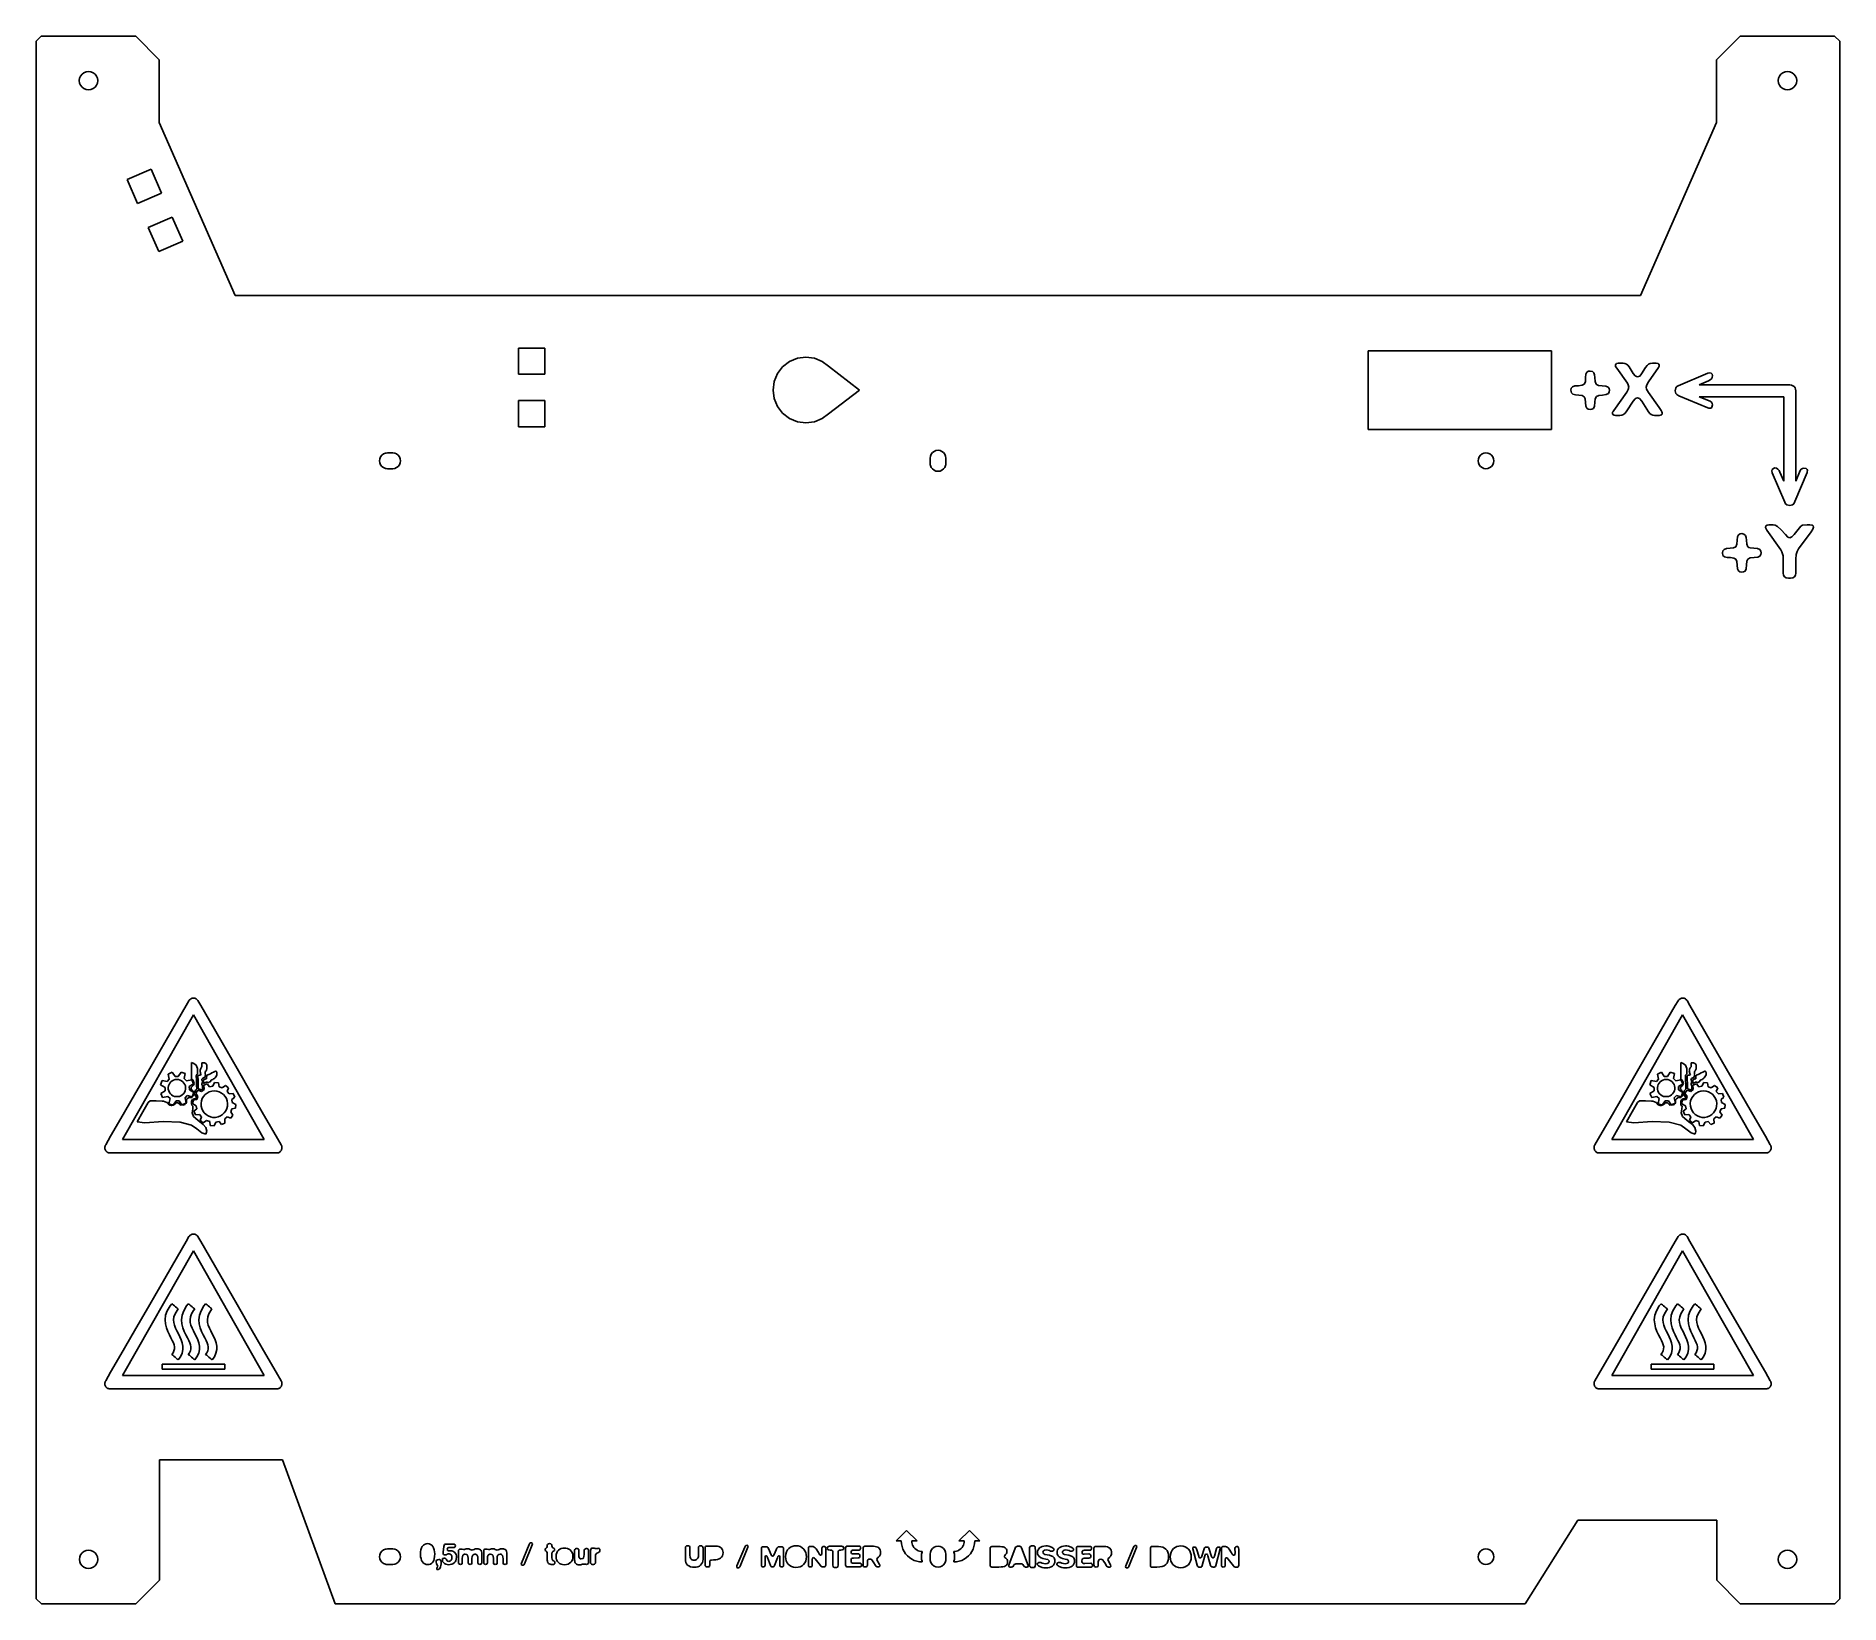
# Model space of a CAD drawing. Header units: metres. Extents: x 1009 to 1353, y 2479 to 2778.
import ezdxf

# ---------------------------------------------------------------- set-up
doc = ezdxf.new("R2010")
doc.units = ezdxf.units.M

msp = doc.modelspace()

# ---------------------------------------------------------------- linework, layer by layer
at = {"layer": 'COMPONENT1'}
for p, q in [((1321.46, 2534.93, 0), (1322, 2535.87, 0)), ((1322, 2535.87, 0), (1322.33, 2536.26, 0)), ((1322.33, 2536.26, 0), (1322.44, 2536.18, 0)), ((1322.44, 2536.18, 0), (1322.61, 2536.04, 0)), ((1322.61, 2536.04, 0), (1322.83, 2535.86, 0)), ((1322.83, 2535.86, 0), (1323.06, 2535.67, 0)), ((1323.06, 2535.67, 0), (1323.27, 2535.49, 0)), ((1323.27, 2535.49, 0), (1323.44, 2535.35, 0)), ((1323.44, 2535.35, 0), (1323.55, 2535.26, 0)), ((1321.05, 2533.21, 0), (1321.15, 2534.05, 0)), ((1321.11, 2532.42, 0), (1321.05, 2533.21, 0)), ((1321.3, 2531.67, 0), (1321.11, 2532.42, 0)), ((1321.15, 2534.05, 0), (1321.46, 2534.93, 0)), ((1322.75, 2533.76, 0), (1322.67, 2533.2, 0)), ((1322.67, 2533.2, 0), (1322.71, 2532.67, 0)), ((1322.71, 2532.67, 0), (1322.84, 2532.14, 0)), ((1322.97, 2534.34, 0), (1322.75, 2533.76, 0)), ((1322.84, 2532.14, 0), (1323.05, 2531.61, 0)), ((1323.35, 2534.97, 0), (1322.97, 2534.34, 0)), ((1323.55, 2535.26, 0), (1323.35, 2534.97, 0)), ((1321.56, 2530.98, 0), (1321.3, 2531.67, 0)), ((1321.87, 2530.34, 0), (1321.56, 2530.98, 0)), ((1322.17, 2529.76, 0), (1321.87, 2530.34, 0)), ((1322.42, 2529.27, 0), (1322.17, 2529.76, 0)), ((1322.62, 2528.82, 0), (1322.42, 2529.27, 0)), ((1322.76, 2528.41, 0), (1322.62, 2528.82, 0)), ((1323.05, 2531.61, 0), (1323.32, 2531.06, 0)), ((1323.32, 2531.06, 0), (1323.6, 2530.51, 0)), ((1323.6, 2530.51, 0), (1323.88, 2529.97, 0)), ((1323.88, 2529.97, 0), (1324.13, 2529.4, 0)), ((1324.13, 2529.4, 0), (1324.33, 2528.8, 0)), ((1324.33, 2528.8, 0), (1324.45, 2528.17, 0)), ((1322.32, 2526.6, 0), (1322.56, 2526.92, 0)), ((1322.39, 2526.54, 0), (1322.32, 2526.6, 0)), ((1322.53, 2526.42, 0), (1322.39, 2526.54, 0)), ((1322.73, 2526.25, 0), (1322.53, 2526.42, 0)), ((1322.56, 2526.92, 0), (1322.74, 2527.29, 0)), ((1322.96, 2526.06, 0), (1322.73, 2526.25, 0)), ((1322.74, 2527.29, 0), (1322.83, 2527.66, 0)), ((1322.83, 2528.03, 0), (1322.76, 2528.41, 0)), ((1322.83, 2527.66, 0), (1322.83, 2528.03, 0)), ((1323.18, 2525.88, 0), (1322.96, 2526.06, 0)), ((1323.37, 2525.71, 0), (1323.18, 2525.88, 0)), ((1323.51, 2525.6, 0), (1323.37, 2525.71, 0)), ((1323.56, 2525.56, 0), (1323.51, 2525.6, 0)), ((1323.99, 2526.16, 0), (1323.56, 2525.56, 0)), ((1324.31, 2526.85, 0), (1323.99, 2526.16, 0)), ((1324.45, 2527.52, 0), (1324.31, 2526.85, 0)), ((1324.45, 2528.17, 0), (1324.45, 2527.52, 0))]:
    msp.add_line(p, q, dxfattribs=at)
at = {"layer": 'COMPONENT10'}
for p, q in [((1040.76, 2534.93, 0), (1041.3, 2535.87, 0)), ((1041.3, 2535.87, 0), (1041.64, 2536.26, 0)), ((1041.64, 2536.26, 0), (1041.74, 2536.18, 0)), ((1041.74, 2536.18, 0), (1041.91, 2536.04, 0)), ((1041.91, 2536.04, 0), (1042.13, 2535.86, 0)), ((1042.13, 2535.86, 0), (1042.36, 2535.67, 0)), ((1042.36, 2535.67, 0), (1042.57, 2535.49, 0)), ((1042.57, 2535.49, 0), (1042.75, 2535.35, 0)), ((1042.75, 2535.35, 0), (1042.85, 2535.26, 0)), ((1040.36, 2533.21, 0), (1040.46, 2534.05, 0)), ((1040.42, 2532.42, 0), (1040.36, 2533.21, 0)), ((1040.6, 2531.67, 0), (1040.42, 2532.42, 0)), ((1040.46, 2534.05, 0), (1040.76, 2534.93, 0)), ((1042.05, 2533.76, 0), (1041.97, 2533.2, 0)), ((1041.97, 2533.2, 0), (1042.01, 2532.67, 0)), ((1042.01, 2532.67, 0), (1042.14, 2532.14, 0)), ((1042.27, 2534.34, 0), (1042.05, 2533.76, 0)), ((1042.14, 2532.14, 0), (1042.35, 2531.61, 0)), ((1042.65, 2534.97, 0), (1042.27, 2534.34, 0)), ((1042.85, 2535.26, 0), (1042.65, 2534.97, 0)), ((1040.86, 2530.98, 0), (1040.6, 2531.67, 0)), ((1041.17, 2530.34, 0), (1040.86, 2530.98, 0)), ((1041.47, 2529.76, 0), (1041.17, 2530.34, 0)), ((1041.72, 2529.27, 0), (1041.47, 2529.76, 0)), ((1041.92, 2528.82, 0), (1041.72, 2529.27, 0)), ((1042.06, 2528.41, 0), (1041.92, 2528.82, 0)), ((1042.35, 2531.61, 0), (1042.62, 2531.06, 0)), ((1042.62, 2531.06, 0), (1042.9, 2530.51, 0)), ((1042.9, 2530.51, 0), (1043.18, 2529.97, 0)), ((1043.18, 2529.97, 0), (1043.43, 2529.4, 0)), ((1043.43, 2529.4, 0), (1043.63, 2528.8, 0)), ((1043.63, 2528.8, 0), (1043.75, 2528.17, 0)), ((1041.62, 2526.6, 0), (1041.86, 2526.92, 0)), ((1041.69, 2526.54, 0), (1041.62, 2526.6, 0)), ((1041.84, 2526.42, 0), (1041.69, 2526.54, 0)), ((1042.04, 2526.25, 0), (1041.84, 2526.42, 0)), ((1041.86, 2526.92, 0), (1042.05, 2527.29, 0)), ((1042.26, 2526.06, 0), (1042.04, 2526.25, 0)), ((1042.05, 2527.29, 0), (1042.13, 2527.66, 0)), ((1042.14, 2528.03, 0), (1042.06, 2528.41, 0)), ((1042.13, 2527.66, 0), (1042.14, 2528.03, 0)), ((1042.48, 2525.88, 0), (1042.26, 2526.06, 0)), ((1042.68, 2525.71, 0), (1042.48, 2525.88, 0)), ((1042.81, 2525.6, 0), (1042.68, 2525.71, 0)), ((1042.86, 2525.56, 0), (1042.81, 2525.6, 0)), ((1043.3, 2526.16, 0), (1042.86, 2525.56, 0)), ((1043.61, 2526.85, 0), (1043.3, 2526.16, 0)), ((1043.75, 2527.52, 0), (1043.61, 2526.85, 0)), ((1043.75, 2528.17, 0), (1043.75, 2527.52, 0))]:
    msp.add_line(p, q, dxfattribs=at)
at = {"layer": 'COMPONENT11'}
for p, q in [((1310.52, 2715.31, 0), (1310.68, 2715.54, 0)), ((1310.54, 2714.99, 0), (1310.52, 2715.31, 0)), ((1310.75, 2714.65, 0), (1310.54, 2714.99, 0)), ((1310.68, 2715.54, 0), (1311.01, 2715.62, 0)), ((1312.77, 2711.81, 0), (1310.75, 2714.65, 0)), ((1311.01, 2715.62, 0), (1311.98, 2715.62, 0)), ((1311.98, 2715.62, 0), (1312.31, 2715.58, 0)), ((1312.31, 2715.58, 0), (1312.61, 2715.45, 0)), ((1312.61, 2715.45, 0), (1312.87, 2715.24, 0)), ((1312.87, 2715.24, 0), (1313.09, 2714.94, 0)), ((1313.09, 2714.94, 0), (1313.88, 2713.65, 0)), ((1315.47, 2713.57, 0), (1316.26, 2714.83, 0)), ((1316.26, 2714.83, 0), (1316.53, 2715.2, 0)), ((1316.53, 2715.2, 0), (1316.81, 2715.44, 0)), ((1318.72, 2714.83, 0), (1316.79, 2712.1, 0)), ((1316.81, 2715.44, 0), (1317.14, 2715.58, 0)), ((1317.14, 2715.58, 0), (1317.58, 2715.62, 0)), ((1317.58, 2715.62, 0), (1318.28, 2715.62, 0)), ((1318.28, 2715.62, 0), (1318.66, 2715.54, 0)), ((1318.66, 2715.54, 0), (1318.83, 2715.33, 0)), ((1318.83, 2715.07, 0), (1318.72, 2714.83, 0)), ((1318.83, 2715.33, 0), (1318.83, 2715.07, 0)), ((1301.99, 2710.46, 0), (1302.07, 2710.85, 0)), ((1302.07, 2710.85, 0), (1302.31, 2711.12, 0)), ((1302.31, 2711.12, 0), (1302.75, 2711.29, 0)), ((1302.75, 2711.29, 0), (1303.46, 2711.34, 0)), ((1303.46, 2711.34, 0), (1304.13, 2711.41, 0)), ((1304.13, 2711.41, 0), (1304.55, 2711.64, 0)), ((1304.55, 2711.64, 0), (1304.76, 2712.1, 0)), ((1304.76, 2712.1, 0), (1304.81, 2712.87, 0)), ((1304.81, 2712.87, 0), (1304.88, 2713.53, 0)), ((1304.88, 2713.53, 0), (1305.07, 2713.91, 0)), ((1305.07, 2713.91, 0), (1305.35, 2714.08, 0)), ((1305.35, 2714.08, 0), (1305.69, 2714.13, 0)), ((1305.69, 2714.13, 0), (1306.1, 2714.05, 0)), ((1306.1, 2714.05, 0), (1306.37, 2713.8, 0)), ((1306.37, 2713.8, 0), (1306.52, 2713.41, 0)), ((1306.52, 2713.41, 0), (1306.57, 2712.9, 0)), ((1306.57, 2712.9, 0), (1306.62, 2712.11, 0)), ((1306.62, 2712.11, 0), (1306.82, 2711.64, 0)), ((1306.82, 2711.64, 0), (1307.01, 2711.49, 0)), ((1307.01, 2711.49, 0), (1307.26, 2711.4, 0)), ((1307.26, 2711.4, 0), (1307.98, 2711.34, 0)), ((1307.98, 2711.34, 0), (1308.69, 2711.27, 0)), ((1308.69, 2711.27, 0), (1309.1, 2711.08, 0)), ((1309.1, 2711.08, 0), (1309.3, 2710.81, 0)), ((1309.3, 2710.81, 0), (1309.35, 2710.49, 0)), ((1312.94, 2711.48, 0), (1312.77, 2711.81, 0)), ((1312.93, 2710.6, 0), (1313.03, 2711.05, 0)), ((1313.03, 2711.05, 0), (1312.94, 2711.48, 0)), ((1313.88, 2713.65, 0), (1314.27, 2713.2, 0)), ((1314.27, 2713.2, 0), (1314.49, 2713.08, 0)), ((1314.49, 2713.08, 0), (1314.73, 2713.04, 0)), ((1314.73, 2713.04, 0), (1315.13, 2713.17, 0)), ((1315.13, 2713.17, 0), (1315.47, 2713.57, 0)), ((1316.46, 2711.53, 0), (1316.35, 2711.08, 0)), ((1316.35, 2711.08, 0), (1316.42, 2710.66, 0)), ((1316.79, 2712.1, 0), (1316.46, 2711.53, 0)), ((1302.1, 2709.99, 0), (1301.99, 2710.46, 0)), ((1302.4, 2709.72, 0), (1302.1, 2709.99, 0)), ((1302.89, 2709.6, 0), (1302.4, 2709.72, 0)), ((1303.52, 2709.55, 0), (1302.89, 2709.6, 0)), ((1304.15, 2709.47, 0), (1303.52, 2709.55, 0)), ((1304.54, 2709.24, 0), (1304.15, 2709.47, 0)), ((1304.74, 2708.81, 0), (1304.54, 2709.24, 0)), ((1304.81, 2708.15, 0), (1304.74, 2708.81, 0)), ((1304.86, 2707.45, 0), (1304.81, 2708.15, 0)), ((1305.03, 2707.05, 0), (1304.86, 2707.45, 0)), ((1306.49, 2707.4, 0), (1306.3, 2706.99, 0)), ((1306.57, 2708.17, 0), (1306.49, 2707.4, 0)), ((1306.63, 2708.86, 0), (1306.57, 2708.17, 0)), ((1306.86, 2709.28, 0), (1306.63, 2708.86, 0)), ((1307.31, 2709.49, 0), (1306.86, 2709.28, 0)), ((1308.03, 2709.55, 0), (1307.31, 2709.49, 0)), ((1308.75, 2709.64, 0), (1308.03, 2709.55, 0)), ((1309.15, 2709.86, 0), (1308.75, 2709.64, 0)), ((1309.32, 2710.16, 0), (1309.15, 2709.86, 0)), ((1309.35, 2710.49, 0), (1309.32, 2710.16, 0)), ((1310.16, 2706.59, 0), (1312.65, 2710.11, 0)), ((1312.65, 2710.11, 0), (1312.93, 2710.6, 0)), ((1313.86, 2708.41, 0), (1312.65, 2706.53, 0)), ((1314.24, 2708.86, 0), (1313.86, 2708.41, 0)), ((1314.46, 2708.98, 0), (1314.24, 2708.86, 0)), ((1314.71, 2709.02, 0), (1314.46, 2708.98, 0)), ((1315.08, 2708.89, 0), (1314.71, 2709.02, 0)), ((1315.5, 2708.41, 0), (1315.08, 2708.89, 0)), ((1316.79, 2706.36, 0), (1315.5, 2708.41, 0)), ((1316.42, 2710.66, 0), (1316.79, 2710.02, 0)), ((1316.79, 2710.02, 0), (1318.81, 2707.18, 0)), ((1305.3, 2706.86, 0), (1305.03, 2707.05, 0)), ((1305.69, 2706.8, 0), (1305.3, 2706.86, 0)), ((1306.01, 2706.83, 0), (1305.69, 2706.8, 0)), ((1306.3, 2706.99, 0), (1306.01, 2706.83, 0)), ((1309.91, 2706.06, 0), (1309.96, 2706.27, 0)), ((1310.02, 2705.86, 0), (1309.91, 2706.06, 0)), ((1309.96, 2706.27, 0), (1310.05, 2706.43, 0)), ((1310.24, 2705.73, 0), (1310.02, 2705.86, 0)), ((1310.05, 2706.43, 0), (1310.16, 2706.59, 0)), ((1310.51, 2705.68, 0), (1310.24, 2705.73, 0)), ((1311.36, 2705.68, 0), (1310.51, 2705.68, 0)), ((1311.72, 2705.72, 0), (1311.36, 2705.68, 0)), ((1312.04, 2705.85, 0), (1311.72, 2705.72, 0)), ((1312.35, 2706.11, 0), (1312.04, 2705.85, 0)), ((1312.65, 2706.53, 0), (1312.35, 2706.11, 0)), ((1317.03, 2706.06, 0), (1316.79, 2706.36, 0)), ((1317.3, 2705.85, 0), (1317.03, 2706.06, 0)), ((1317.6, 2705.72, 0), (1317.3, 2705.85, 0)), ((1317.93, 2705.68, 0), (1317.6, 2705.72, 0)), ((1318.81, 2705.68, 0), (1317.93, 2705.68, 0)), ((1318.81, 2707.18, 0), (1319.19, 2706.62, 0)), ((1319.27, 2705.78, 0), (1318.81, 2705.68, 0)), ((1319.19, 2706.62, 0), (1319.37, 2706.33, 0)), ((1319.39, 2705.91, 0), (1319.27, 2705.78, 0)), ((1319.37, 2706.33, 0), (1319.43, 2706.19, 0)), ((1319.43, 2706.09, 0), (1319.39, 2705.91, 0)), ((1319.43, 2706.19, 0), (1319.43, 2706.09, 0))]:
    msp.add_line(p, q, dxfattribs=at)
at = {"layer": 'COMPONENT2'}
for p, q in [((1324.76, 2534.93, 0), (1325.3, 2535.87, 0)), ((1325.3, 2535.87, 0), (1325.64, 2536.26, 0)), ((1325.64, 2536.26, 0), (1325.74, 2536.18, 0)), ((1325.74, 2536.18, 0), (1325.92, 2536.04, 0)), ((1325.92, 2536.04, 0), (1326.13, 2535.86, 0)), ((1326.13, 2535.86, 0), (1326.36, 2535.67, 0)), ((1326.36, 2535.67, 0), (1326.58, 2535.49, 0)), ((1326.58, 2535.49, 0), (1326.75, 2535.35, 0)), ((1326.75, 2535.35, 0), (1326.85, 2535.26, 0)), ((1324.36, 2533.21, 0), (1324.46, 2534.05, 0)), ((1324.42, 2532.42, 0), (1324.36, 2533.21, 0)), ((1324.6, 2531.67, 0), (1324.42, 2532.42, 0)), ((1324.46, 2534.05, 0), (1324.76, 2534.93, 0)), ((1326.05, 2533.76, 0), (1325.97, 2533.2, 0)), ((1325.97, 2533.2, 0), (1326.01, 2532.67, 0)), ((1326.01, 2532.67, 0), (1326.15, 2532.14, 0)), ((1326.27, 2534.34, 0), (1326.05, 2533.76, 0)), ((1326.15, 2532.14, 0), (1326.36, 2531.61, 0)), ((1326.65, 2534.97, 0), (1326.27, 2534.34, 0)), ((1326.85, 2535.26, 0), (1326.65, 2534.97, 0)), ((1324.87, 2530.98, 0), (1324.6, 2531.67, 0)), ((1325.17, 2530.34, 0), (1324.87, 2530.98, 0)), ((1325.47, 2529.76, 0), (1325.17, 2530.34, 0)), ((1325.72, 2529.27, 0), (1325.47, 2529.76, 0)), ((1325.92, 2528.82, 0), (1325.72, 2529.27, 0)), ((1326.06, 2528.41, 0), (1325.92, 2528.82, 0)), ((1326.36, 2531.61, 0), (1326.62, 2531.06, 0)), ((1326.62, 2531.06, 0), (1326.91, 2530.51, 0)), ((1326.91, 2530.51, 0), (1327.18, 2529.97, 0)), ((1327.18, 2529.97, 0), (1327.44, 2529.4, 0)), ((1327.44, 2529.4, 0), (1327.64, 2528.8, 0)), ((1327.64, 2528.8, 0), (1327.75, 2528.17, 0)), ((1325.63, 2526.6, 0), (1325.87, 2526.92, 0)), ((1325.69, 2526.54, 0), (1325.63, 2526.6, 0)), ((1325.84, 2526.42, 0), (1325.69, 2526.54, 0)), ((1326.04, 2526.25, 0), (1325.84, 2526.42, 0)), ((1325.87, 2526.92, 0), (1326.05, 2527.29, 0)), ((1326.26, 2526.06, 0), (1326.04, 2526.25, 0)), ((1326.05, 2527.29, 0), (1326.14, 2527.66, 0)), ((1326.14, 2528.03, 0), (1326.06, 2528.41, 0)), ((1326.14, 2527.66, 0), (1326.14, 2528.03, 0)), ((1326.49, 2525.88, 0), (1326.26, 2526.06, 0)), ((1326.68, 2525.71, 0), (1326.49, 2525.88, 0)), ((1326.82, 2525.6, 0), (1326.68, 2525.71, 0)), ((1326.87, 2525.56, 0), (1326.82, 2525.6, 0)), ((1327.3, 2526.16, 0), (1326.87, 2525.56, 0)), ((1327.61, 2526.85, 0), (1327.3, 2526.16, 0)), ((1327.75, 2527.52, 0), (1327.61, 2526.85, 0)), ((1327.75, 2528.17, 0), (1327.75, 2527.52, 0))]:
    msp.add_line(p, q, dxfattribs=at)
at = {"layer": 'COMPONENT3'}
for p, q in [((1339.13, 2684.28, 0), (1339.19, 2684.59, 0)), ((1339.36, 2683.79, 0), (1339.13, 2684.28, 0)), ((1339.19, 2684.59, 0), (1339.45, 2684.76, 0)), ((1342.06, 2680.01, 0), (1339.36, 2683.79, 0)), ((1339.45, 2684.76, 0), (1339.78, 2684.81, 0)), ((1339.78, 2684.81, 0), (1340.57, 2684.81, 0)), ((1340.57, 2684.81, 0), (1340.97, 2684.75, 0)), ((1340.97, 2684.75, 0), (1341.43, 2684.5, 0)), ((1341.43, 2684.5, 0), (1342.06, 2683.93, 0)), ((1342.06, 2683.93, 0), (1342.96, 2682.95, 0)), ((1344.57, 2682.98, 0), (1345.58, 2684.2, 0)), ((1347.81, 2683.49, 0), (1345.44, 2680.21, 0)), ((1345.58, 2684.2, 0), (1345.87, 2684.54, 0)), ((1345.87, 2684.54, 0), (1346.2, 2684.72, 0)), ((1346.2, 2684.72, 0), (1347.08, 2684.81, 0)), ((1347.08, 2684.81, 0), (1347.55, 2684.81, 0)), ((1347.55, 2684.81, 0), (1348.03, 2684.72, 0)), ((1348.13, 2683.96, 0), (1347.81, 2683.49, 0)), ((1348.03, 2684.72, 0), (1348.2, 2684.59, 0)), ((1348.25, 2684.37, 0), (1348.13, 2683.96, 0)), ((1348.2, 2684.59, 0), (1348.25, 2684.37, 0)), ((1330.9, 2679.45, 0), (1330.98, 2679.84, 0)), ((1330.98, 2679.84, 0), (1331.22, 2680.11, 0)), ((1331.22, 2680.11, 0), (1331.66, 2680.28, 0)), ((1331.66, 2680.28, 0), (1332.37, 2680.33, 0)), ((1332.37, 2680.33, 0), (1333.04, 2680.4, 0)), ((1333.04, 2680.4, 0), (1333.46, 2680.63, 0)), ((1333.46, 2680.63, 0), (1333.67, 2681.09, 0)), ((1333.67, 2681.09, 0), (1333.72, 2681.86, 0)), ((1333.72, 2681.86, 0), (1333.79, 2682.52, 0)), ((1333.79, 2682.52, 0), (1333.98, 2682.9, 0)), ((1333.98, 2682.9, 0), (1334.26, 2683.07, 0)), ((1334.26, 2683.07, 0), (1334.6, 2683.12, 0)), ((1334.6, 2683.12, 0), (1335.01, 2683.03, 0)), ((1335.01, 2683.03, 0), (1335.28, 2682.79, 0)), ((1335.28, 2682.79, 0), (1335.43, 2682.4, 0)), ((1335.43, 2682.4, 0), (1335.48, 2681.89, 0)), ((1335.48, 2681.89, 0), (1335.53, 2681.1, 0)), ((1335.53, 2681.1, 0), (1335.74, 2680.62, 0)), ((1335.74, 2680.62, 0), (1335.92, 2680.48, 0)), ((1335.92, 2680.48, 0), (1336.17, 2680.39, 0)), ((1336.17, 2680.39, 0), (1336.89, 2680.33, 0)), ((1336.89, 2680.33, 0), (1337.6, 2680.26, 0)), ((1337.6, 2680.26, 0), (1338.02, 2680.07, 0)), ((1338.02, 2680.07, 0), (1338.21, 2679.8, 0)), ((1342.25, 2679.68, 0), (1342.06, 2680.01, 0)), ((1342.96, 2682.95, 0), (1343.39, 2682.45, 0)), ((1343.39, 2682.45, 0), (1343.75, 2682.34, 0)), ((1343.75, 2682.34, 0), (1344.16, 2682.49, 0)), ((1344.16, 2682.49, 0), (1344.57, 2682.98, 0)), ((1345.44, 2680.21, 0), (1345.13, 2679.69, 0)), ((1331.01, 2678.98, 0), (1330.9, 2679.45, 0)), ((1331.31, 2678.71, 0), (1331.01, 2678.98, 0)), ((1331.8, 2678.58, 0), (1331.31, 2678.71, 0)), ((1332.43, 2678.54, 0), (1331.8, 2678.58, 0)), ((1333.06, 2678.46, 0), (1332.43, 2678.54, 0)), ((1333.45, 2678.23, 0), (1333.06, 2678.46, 0)), ((1333.65, 2677.8, 0), (1333.45, 2678.23, 0)), ((1333.72, 2677.13, 0), (1333.65, 2677.8, 0)), ((1333.77, 2676.44, 0), (1333.72, 2677.13, 0)), ((1333.94, 2676.04, 0), (1333.77, 2676.44, 0)), ((1335.41, 2676.39, 0), (1335.21, 2675.98, 0)), ((1335.48, 2677.16, 0), (1335.41, 2676.39, 0)), ((1335.55, 2677.85, 0), (1335.48, 2677.16, 0)), ((1335.77, 2678.27, 0), (1335.55, 2677.85, 0)), ((1336.22, 2678.48, 0), (1335.77, 2678.27, 0)), ((1336.95, 2678.54, 0), (1336.22, 2678.48, 0)), ((1337.66, 2678.63, 0), (1336.95, 2678.54, 0)), ((1338.06, 2678.85, 0), (1337.66, 2678.63, 0)), ((1338.23, 2679.15, 0), (1338.06, 2678.85, 0)), ((1338.21, 2679.8, 0), (1338.27, 2679.48, 0)), ((1338.27, 2679.48, 0), (1338.23, 2679.15, 0)), ((1342.38, 2679.29, 0), (1342.25, 2679.68, 0)), ((1342.47, 2678.88, 0), (1342.38, 2679.29, 0)), ((1342.5, 2678.51, 0), (1342.47, 2678.88, 0)), ((1342.5, 2675.61, 0), (1342.5, 2678.51, 0)), ((1344.97, 2679.16, 0), (1344.88, 2678.28, 0)), ((1344.88, 2678.28, 0), (1344.88, 2675.61, 0)), ((1345.13, 2679.69, 0), (1344.97, 2679.16, 0)), ((1334.21, 2675.85, 0), (1333.94, 2676.04, 0)), ((1334.6, 2675.79, 0), (1334.21, 2675.85, 0)), ((1334.92, 2675.82, 0), (1334.6, 2675.79, 0)), ((1335.21, 2675.98, 0), (1334.92, 2675.82, 0)), ((1342.56, 2675.19, 0), (1342.5, 2675.61, 0)), ((1342.74, 2674.88, 0), (1342.56, 2675.19, 0)), ((1343.05, 2674.7, 0), (1342.74, 2674.88, 0)), ((1343.47, 2674.64, 0), (1343.05, 2674.7, 0)), ((1343.91, 2674.64, 0), (1343.47, 2674.64, 0)), ((1344.33, 2674.7, 0), (1343.91, 2674.64, 0)), ((1344.64, 2674.88, 0), (1344.33, 2674.7, 0)), ((1344.82, 2675.19, 0), (1344.64, 2674.88, 0)), ((1344.88, 2675.61, 0), (1344.82, 2675.19, 0))]:
    msp.add_line(p, q, dxfattribs=at)
at = {"layer": 'COMPONENT4'}
for p, q in [((1191.26, 2489.6, 0), (1191.28, 2489.75, 0)), ((1191.26, 2486.42, 0), (1191.26, 2489.6, 0)), ((1191.28, 2489.75, 0), (1191.33, 2489.85, 0)), ((1191.33, 2489.85, 0), (1191.43, 2489.92, 0)), ((1191.43, 2489.92, 0), (1191.57, 2489.94, 0)), ((1191.57, 2489.94, 0), (1193.17, 2489.94, 0)), ((1193.17, 2489.94, 0), (1193.46, 2489.92, 0)), ((1193.46, 2489.92, 0), (1193.71, 2489.88, 0)), ((1193.71, 2489.88, 0), (1193.93, 2489.81, 0)), ((1193.93, 2489.81, 0), (1194.11, 2489.71, 0)), ((1193.97, 2488.19, 0), (1193.95, 2488.1, 0)), ((1193.95, 2488.1, 0), (1193.98, 2487.98, 0)), ((1194.03, 2488.27, 0), (1193.97, 2488.19, 0)), ((1193.98, 2487.98, 0), (1194.05, 2487.89, 0)), ((1194.19, 2488.42, 0), (1194.03, 2488.27, 0)), ((1194.05, 2487.89, 0), (1194.27, 2487.73, 0)), ((1194.11, 2489.71, 0), (1194.25, 2489.58, 0)), ((1194.36, 2488.65, 0), (1194.19, 2488.42, 0)), ((1194.25, 2489.58, 0), (1194.35, 2489.42, 0)), ((1194.27, 2487.73, 0), (1194.49, 2487.5, 0)), ((1194.35, 2489.42, 0), (1194.41, 2489.24, 0)), ((1194.42, 2488.81, 0), (1194.36, 2488.65, 0)), ((1194.41, 2489.24, 0), (1194.43, 2489.02, 0)), ((1194.43, 2489.02, 0), (1194.42, 2488.81, 0)), ((1194.49, 2487.5, 0), (1194.56, 2487.32, 0)), ((1194.56, 2487.32, 0), (1194.59, 2487.09, 0)), ((1194.83, 2486.41, 0), (1196.04, 2489.67, 0)), ((1196.04, 2489.67, 0), (1196.11, 2489.82, 0)), ((1196.11, 2489.82, 0), (1196.2, 2489.92, 0)), ((1196.2, 2489.92, 0), (1196.31, 2489.99, 0)), ((1196.31, 2489.99, 0), (1196.44, 2490.01, 0)), ((1196.44, 2490.01, 0), (1196.85, 2490.01, 0)), ((1196.85, 2490.01, 0), (1196.97, 2489.99, 0)), ((1196.97, 2489.99, 0), (1197.08, 2489.95, 0)), ((1197.08, 2489.95, 0), (1197.18, 2489.85, 0)), ((1197.18, 2489.85, 0), (1197.26, 2489.69, 0)), ((1197.26, 2489.69, 0), (1198.53, 2486.34, 0)), ((1198.73, 2486.77, 0), (1198.74, 2489.56, 0)), ((1198.74, 2489.56, 0), (1198.77, 2489.78, 0)), ((1198.77, 2489.78, 0), (1198.86, 2489.94, 0)), ((1198.86, 2489.94, 0), (1199, 2490.04, 0)), ((1199, 2490.04, 0), (1199.15, 2490.07, 0)), ((1199.15, 2490.07, 0), (1199.52, 2490.07, 0)), ((1199.52, 2490.07, 0), (1199.63, 2490.06, 0)), ((1199.63, 2490.06, 0), (1199.72, 2490.02, 0)), ((1199.72, 2490.02, 0), (1199.78, 2489.95, 0)), ((1199.78, 2489.95, 0), (1199.83, 2489.85, 0)), ((1199.83, 2489.85, 0), (1199.86, 2489.6, 0)), ((1199.86, 2489.6, 0), (1199.87, 2489.25, 0)), ((1199.87, 2489.25, 0), (1199.87, 2486.54, 0)), ((1200.29, 2488.76, 0), (1200.31, 2489.04, 0)), ((1200.31, 2488.52, 0), (1200.29, 2488.76, 0)), ((1200.31, 2489.04, 0), (1200.39, 2489.3, 0)), ((1200.4, 2488.32, 0), (1200.31, 2488.52, 0)), ((1200.39, 2489.3, 0), (1200.52, 2489.52, 0)), ((1200.52, 2488.15, 0), (1200.4, 2488.32, 0)), ((1200.52, 2489.52, 0), (1200.69, 2489.71, 0)), ((1200.66, 2488, 0), (1200.52, 2488.15, 0)), ((1200.99, 2487.79, 0), (1200.66, 2488, 0)), ((1200.69, 2489.71, 0), (1200.91, 2489.86, 0)), ((1200.91, 2489.86, 0), (1201.19, 2489.98, 0)), ((1201.3, 2487.68, 0), (1200.99, 2487.79, 0)), ((1201.19, 2489.98, 0), (1201.51, 2490.05, 0)), ((1201.85, 2487.56, 0), (1201.3, 2487.68, 0)), ((1201.35, 2489.02, 0), (1201.32, 2488.9, 0)), ((1201.32, 2488.9, 0), (1201.35, 2488.75, 0)), ((1201.42, 2489.12, 0), (1201.35, 2489.02, 0)), ((1201.35, 2488.75, 0), (1201.42, 2488.62, 0)), ((1201.63, 2489.24, 0), (1201.42, 2489.12, 0)), ((1201.42, 2488.62, 0), (1201.54, 2488.52, 0)), ((1201.51, 2490.05, 0), (1201.87, 2490.08, 0)), ((1201.54, 2488.52, 0), (1201.68, 2488.46, 0)), ((1201.93, 2489.3, 0), (1201.63, 2489.24, 0)), ((1201.68, 2488.46, 0), (1202.54, 2488.28, 0)), ((1202.22, 2487.46, 0), (1201.85, 2487.56, 0)), ((1201.87, 2490.08, 0), (1202.16, 2490.06, 0)), ((1202.3, 2489.26, 0), (1201.93, 2489.3, 0)), ((1202.16, 2490.06, 0), (1202.45, 2490.01, 0)), ((1202.34, 2487.4, 0), (1202.22, 2487.46, 0)), ((1202.56, 2489.17, 0), (1202.3, 2489.26, 0)), ((1202.43, 2487.32, 0), (1202.34, 2487.4, 0)), ((1202.48, 2487.21, 0), (1202.43, 2487.32, 0)), ((1202.45, 2490.01, 0), (1202.95, 2489.84, 0)), ((1202.49, 2487.05, 0), (1202.48, 2487.21, 0)), ((1202.54, 2488.28, 0), (1203.01, 2488.13, 0)), ((1202.77, 2489.08, 0), (1202.56, 2489.17, 0)), ((1202.97, 2489.05, 0), (1202.77, 2489.08, 0)), ((1202.95, 2489.84, 0), (1203.3, 2489.63, 0)), ((1203.12, 2489.08, 0), (1202.97, 2489.05, 0)), ((1203.01, 2488.13, 0), (1203.19, 2488.03, 0)), ((1203.27, 2489.16, 0), (1203.12, 2489.08, 0)), ((1203.19, 2488.03, 0), (1203.34, 2487.92, 0)), ((1203.39, 2489.28, 0), (1203.27, 2489.16, 0)), ((1203.3, 2489.63, 0), (1203.4, 2489.51, 0)), ((1203.34, 2487.92, 0), (1203.46, 2487.78, 0)), ((1203.43, 2489.41, 0), (1203.39, 2489.28, 0)), ((1203.4, 2489.51, 0), (1203.43, 2489.41, 0)), ((1203.46, 2487.78, 0), (1203.54, 2487.62, 0)), ((1203.54, 2487.62, 0), (1203.59, 2487.44, 0)), ((1203.61, 2487.23, 0), (1203.58, 2486.92, 0)), ((1203.59, 2487.44, 0), (1203.61, 2487.23, 0)), ((1204.02, 2488.76, 0), (1204.04, 2489.04, 0)), ((1204.04, 2488.52, 0), (1204.02, 2488.76, 0)), ((1204.04, 2489.04, 0), (1204.12, 2489.3, 0)), ((1204.13, 2488.32, 0), (1204.04, 2488.52, 0)), ((1204.12, 2489.3, 0), (1204.25, 2489.52, 0)), ((1204.25, 2488.15, 0), (1204.13, 2488.32, 0)), ((1204.25, 2489.52, 0), (1204.42, 2489.71, 0)), ((1204.39, 2488, 0), (1204.25, 2488.15, 0)), ((1204.72, 2487.79, 0), (1204.39, 2488, 0)), ((1204.42, 2489.71, 0), (1204.65, 2489.86, 0)), ((1204.65, 2489.86, 0), (1204.92, 2489.98, 0)), ((1205.03, 2487.68, 0), (1204.72, 2487.79, 0)), ((1204.92, 2489.98, 0), (1205.24, 2490.05, 0)), ((1205.58, 2487.56, 0), (1205.03, 2487.68, 0)), ((1205.08, 2489.02, 0), (1205.06, 2488.9, 0)), ((1205.06, 2488.9, 0), (1205.08, 2488.75, 0)), ((1205.15, 2489.12, 0), (1205.08, 2489.02, 0)), ((1205.08, 2488.75, 0), (1205.16, 2488.62, 0)), ((1205.36, 2489.24, 0), (1205.15, 2489.12, 0)), ((1205.16, 2488.62, 0), (1205.27, 2488.52, 0)), ((1205.24, 2490.05, 0), (1205.6, 2490.08, 0)), ((1205.27, 2488.52, 0), (1205.41, 2488.46, 0)), ((1205.67, 2489.3, 0), (1205.36, 2489.24, 0)), ((1205.41, 2488.46, 0), (1206.27, 2488.28, 0)), ((1205.95, 2487.46, 0), (1205.58, 2487.56, 0)), ((1205.6, 2490.08, 0), (1205.9, 2490.06, 0)), ((1206.03, 2489.26, 0), (1205.67, 2489.3, 0)), ((1205.9, 2490.06, 0), (1206.18, 2490.01, 0)), ((1206.07, 2487.4, 0), (1205.95, 2487.46, 0)), ((1206.29, 2489.17, 0), (1206.03, 2489.26, 0)), ((1206.16, 2487.32, 0), (1206.07, 2487.4, 0)), ((1206.21, 2487.21, 0), (1206.16, 2487.32, 0)), ((1206.18, 2490.01, 0), (1206.68, 2489.84, 0)), ((1206.22, 2487.05, 0), (1206.21, 2487.21, 0)), ((1206.27, 2488.28, 0), (1206.74, 2488.13, 0)), ((1206.5, 2489.08, 0), (1206.29, 2489.17, 0)), ((1206.7, 2489.05, 0), (1206.5, 2489.08, 0)), ((1206.68, 2489.84, 0), (1207.03, 2489.63, 0)), ((1206.85, 2489.08, 0), (1206.7, 2489.05, 0)), ((1206.74, 2488.13, 0), (1206.92, 2488.03, 0)), ((1207, 2489.16, 0), (1206.85, 2489.08, 0)), ((1206.92, 2488.03, 0), (1207.07, 2487.92, 0)), ((1207.12, 2489.28, 0), (1207, 2489.16, 0)), ((1207.03, 2489.63, 0), (1207.13, 2489.51, 0)), ((1207.07, 2487.92, 0), (1207.19, 2487.78, 0)), ((1207.16, 2489.41, 0), (1207.12, 2489.28, 0)), ((1207.13, 2489.51, 0), (1207.16, 2489.41, 0)), ((1207.19, 2487.78, 0), (1207.27, 2487.62, 0)), ((1207.27, 2487.62, 0), (1207.32, 2487.44, 0)), ((1207.34, 2487.23, 0), (1207.31, 2486.92, 0)), ((1207.32, 2487.44, 0), (1207.34, 2487.23, 0)), ((1207.72, 2489.61, 0), (1207.74, 2489.77, 0)), ((1207.72, 2486.42, 0), (1207.72, 2489.61, 0)), ((1207.74, 2489.77, 0), (1207.8, 2489.89, 0)), ((1207.8, 2489.89, 0), (1207.91, 2489.96, 0)), ((1207.91, 2489.96, 0), (1208.06, 2489.99, 0)), ((1208.06, 2489.99, 0), (1210.24, 2489.99, 0)), ((1208.78, 2487.48, 0), (1208.76, 2487.24, 0)), ((1208.76, 2487.24, 0), (1208.76, 2487.08, 0)), ((1208.81, 2489.06, 0), (1208.77, 2488.89, 0)), ((1208.77, 2488.89, 0), (1208.79, 2488.7, 0)), ((1208.86, 2487.62, 0), (1208.78, 2487.48, 0)), ((1208.79, 2488.7, 0), (1208.87, 2488.58, 0)), ((1208.92, 2489.17, 0), (1208.81, 2489.06, 0)), ((1209, 2487.69, 0), (1208.86, 2487.62, 0)), ((1208.87, 2488.58, 0), (1209.01, 2488.52, 0)), ((1209.07, 2489.21, 0), (1208.92, 2489.17, 0)), ((1209.21, 2487.71, 0), (1209, 2487.69, 0)), ((1209.01, 2488.52, 0), (1209.21, 2488.5, 0)), ((1209.26, 2489.23, 0), (1209.07, 2489.21, 0)), ((1209.21, 2488.5, 0), (1210.09, 2488.53, 0)), ((1210.09, 2487.74, 0), (1209.21, 2487.71, 0)), ((1210.27, 2489.25, 0), (1209.26, 2489.23, 0)), ((1210.09, 2488.53, 0), (1210.25, 2488.5, 0)), ((1210.25, 2487.77, 0), (1210.09, 2487.74, 0)), ((1210.24, 2489.99, 0), (1210.39, 2489.97, 0)), ((1210.25, 2488.5, 0), (1210.37, 2488.4, 0)), ((1210.37, 2487.85, 0), (1210.25, 2487.77, 0)), ((1210.42, 2489.29, 0), (1210.27, 2489.25, 0)), ((1210.37, 2488.4, 0), (1210.44, 2488.26, 0)), ((1210.44, 2487.97, 0), (1210.37, 2487.85, 0)), ((1210.39, 2489.97, 0), (1210.5, 2489.91, 0)), ((1210.52, 2489.39, 0), (1210.42, 2489.29, 0)), ((1210.44, 2488.26, 0), (1210.46, 2488.11, 0)), ((1210.46, 2488.11, 0), (1210.44, 2487.97, 0)), ((1210.5, 2489.91, 0), (1210.57, 2489.81, 0)), ((1210.57, 2489.52, 0), (1210.52, 2489.39, 0)), ((1210.57, 2489.81, 0), (1210.59, 2489.67, 0)), ((1210.59, 2489.67, 0), (1210.57, 2489.52, 0)), ((1211.05, 2489.61, 0), (1211.07, 2489.76, 0)), ((1211.05, 2486.48, 0), (1211.05, 2489.61, 0)), ((1211.07, 2489.76, 0), (1211.13, 2489.87, 0)), ((1211.13, 2489.87, 0), (1211.23, 2489.94, 0)), ((1211.23, 2489.94, 0), (1211.38, 2489.96, 0)), ((1211.38, 2489.96, 0), (1213.03, 2489.96, 0)), ((1211.89, 2487.25, 0), (1211.86, 2487.04, 0)), ((1211.98, 2487.4, 0), (1211.89, 2487.25, 0)), ((1212.13, 2487.49, 0), (1211.98, 2487.4, 0)), ((1212.34, 2487.52, 0), (1212.13, 2487.49, 0)), ((1212.54, 2487.49, 0), (1212.34, 2487.52, 0)), ((1212.71, 2487.39, 0), (1212.54, 2487.49, 0)), ((1212.88, 2487.18, 0), (1212.71, 2487.39, 0)), ((1213.09, 2486.83, 0), (1212.88, 2487.18, 0)), ((1213.03, 2489.96, 0), (1213.34, 2489.94, 0)), ((1213.34, 2489.94, 0), (1213.61, 2489.88, 0)), ((1213.61, 2489.88, 0), (1213.85, 2489.78, 0)), ((1213.73, 2487.63, 0), (1213.69, 2487.47, 0)), ((1213.69, 2487.47, 0), (1213.73, 2487.26, 0)), ((1213.88, 2487.8, 0), (1213.73, 2487.63, 0)), ((1213.73, 2487.26, 0), (1214.18, 2486.46, 0)), ((1213.85, 2489.78, 0), (1214.05, 2489.65, 0)), ((1213.99, 2487.89, 0), (1213.88, 2487.8, 0)), ((1214.05, 2487.94, 0), (1213.99, 2487.89, 0)), ((1214.05, 2489.65, 0), (1214.2, 2489.48, 0)), ((1214.09, 2487.98, 0), (1214.05, 2487.94, 0)), ((1214.17, 2488.06, 0), (1214.09, 2487.98, 0)), ((1214.26, 2488.2, 0), (1214.17, 2488.06, 0)), ((1214.2, 2489.48, 0), (1214.31, 2489.27, 0)), ((1214.37, 2488.47, 0), (1214.26, 2488.2, 0)), ((1214.31, 2489.27, 0), (1214.38, 2489.03, 0)), ((1214.4, 2488.75, 0), (1214.37, 2488.47, 0)), ((1214.38, 2489.03, 0), (1214.4, 2488.75, 0)), ((1217.1, 2486.25, 0), (1218.58, 2489.81, 0)), ((1219.19, 2489.77, 0), (1217.7, 2486.17, 0)), ((1218.58, 2489.81, 0), (1218.72, 2490.05, 0)), ((1218.72, 2490.05, 0), (1218.82, 2490.13, 0)), ((1218.82, 2490.13, 0), (1218.97, 2490.15, 0)), ((1218.97, 2490.15, 0), (1219.08, 2490.13, 0)), ((1219.08, 2490.13, 0), (1219.17, 2490.07, 0)), ((1219.17, 2490.07, 0), (1219.22, 2489.95, 0)), ((1219.22, 2489.95, 0), (1219.19, 2489.77, 0)), ((1221.8, 2489.6, 0), (1221.82, 2489.75, 0)), ((1221.8, 2486.47, 0), (1221.8, 2489.6, 0)), ((1221.82, 2489.75, 0), (1221.88, 2489.86, 0)), ((1221.88, 2489.86, 0), (1221.98, 2489.93, 0)), ((1221.98, 2489.93, 0), (1222.12, 2489.95, 0)), ((1222.12, 2489.95, 0), (1223.33, 2489.95, 0)), ((1223.33, 2489.95, 0), (1223.77, 2489.92, 0)), ((1223.77, 2489.92, 0), (1224.16, 2489.83, 0)), ((1224.16, 2489.83, 0), (1224.5, 2489.67, 0)), ((1224.5, 2489.67, 0), (1224.78, 2489.46, 0)), ((1224.78, 2489.46, 0), (1225, 2489.19, 0)), ((1225, 2489.19, 0), (1225.16, 2488.87, 0)), ((1225.16, 2488.87, 0), (1225.26, 2488.5, 0)), ((1225.26, 2487.57, 0), (1225.16, 2487.14, 0)), ((1225.26, 2488.5, 0), (1225.29, 2488.07, 0)), ((1225.29, 2488.07, 0), (1225.26, 2487.57, 0)), ((1225.61, 2487.96, 0), (1225.65, 2488.46, 0)), ((1225.64, 2487.56, 0), (1225.61, 2487.96, 0)), ((1225.74, 2487.18, 0), (1225.64, 2487.56, 0)), ((1225.65, 2488.46, 0), (1225.78, 2488.9, 0)), ((1225.9, 2486.83, 0), (1225.74, 2487.18, 0)), ((1225.78, 2488.9, 0), (1225.99, 2489.26, 0)), ((1225.99, 2489.26, 0), (1226.24, 2489.55, 0)), ((1226.24, 2489.55, 0), (1226.54, 2489.77, 0)), ((1226.54, 2489.77, 0), (1226.87, 2489.93, 0)), ((1226.87, 2489.93, 0), (1227.23, 2490.03, 0)), ((1227.23, 2490.03, 0), (1227.58, 2490.06, 0)), ((1227.58, 2490.06, 0), (1228.04, 2490.02, 0)), ((1228.04, 2490.02, 0), (1228.45, 2489.89, 0)), ((1228.45, 2489.89, 0), (1228.79, 2489.68, 0)), ((1228.79, 2489.68, 0), (1229.08, 2489.43, 0)), ((1229.08, 2489.43, 0), (1229.3, 2489.12, 0)), ((1229.3, 2489.12, 0), (1229.46, 2488.76, 0)), ((1229.56, 2487.55, 0), (1229.45, 2487.15, 0)), ((1229.46, 2488.76, 0), (1229.56, 2488.38, 0)), ((1229.56, 2488.38, 0), (1229.6, 2487.98, 0)), ((1229.6, 2487.98, 0), (1229.56, 2487.55, 0)), ((1229.88, 2489.69, 0), (1229.93, 2489.79, 0)), ((1229.9, 2489.54, 0), (1229.88, 2489.69, 0)), ((1230.72, 2486.41, 0), (1229.9, 2489.54, 0)), ((1229.93, 2489.79, 0), (1230.03, 2489.85, 0)), ((1230.03, 2489.85, 0), (1230.18, 2489.86, 0)), ((1230.18, 2489.86, 0), (1230.37, 2489.85, 0)), ((1230.37, 2489.85, 0), (1230.49, 2489.77, 0)), ((1230.49, 2489.77, 0), (1230.57, 2489.62, 0)), ((1230.57, 2489.62, 0), (1230.64, 2489.35, 0)), ((1230.64, 2489.35, 0), (1231.03, 2488.09, 0)), ((1231.03, 2488.09, 0), (1231.07, 2487.96, 0)), ((1231.07, 2487.96, 0), (1231.13, 2487.86, 0)), ((1231.13, 2487.86, 0), (1231.21, 2487.8, 0)), ((1231.21, 2487.8, 0), (1231.3, 2487.78, 0)), ((1231.3, 2487.78, 0), (1231.42, 2487.79, 0)), ((1231.42, 2487.79, 0), (1231.51, 2487.84, 0)), ((1231.51, 2487.84, 0), (1231.57, 2487.94, 0)), ((1231.57, 2487.94, 0), (1231.62, 2488.14, 0)), ((1231.62, 2488.14, 0), (1232.07, 2489.52, 0)), ((1232.2, 2488.2, 0), (1231.69, 2486.31, 0)), ((1232.07, 2489.52, 0), (1232.14, 2489.72, 0)), ((1232.14, 2489.72, 0), (1232.24, 2489.82, 0)), ((1232.27, 2488.39, 0), (1232.2, 2488.2, 0)), ((1232.24, 2489.82, 0), (1232.36, 2489.86, 0)), ((1232.35, 2488.49, 0), (1232.27, 2488.39, 0)), ((1232.43, 2488.52, 0), (1232.35, 2488.49, 0)), ((1232.36, 2489.86, 0), (1232.52, 2489.86, 0)), ((1232.49, 2488.53, 0), (1232.43, 2488.52, 0)), ((1232.59, 2488.51, 0), (1232.49, 2488.53, 0)), ((1232.52, 2489.86, 0), (1232.76, 2489.82, 0)), ((1232.67, 2488.45, 0), (1232.59, 2488.51, 0)), ((1232.79, 2488.21, 0), (1232.67, 2488.45, 0)), ((1232.76, 2489.82, 0), (1232.86, 2489.75, 0)), ((1233.28, 2486.35, 0), (1232.79, 2488.21, 0)), ((1232.86, 2489.75, 0), (1232.93, 2489.61, 0)), ((1232.93, 2489.61, 0), (1233.47, 2488.07, 0)), ((1233.47, 2488.07, 0), (1233.51, 2487.95, 0)), ((1233.51, 2487.95, 0), (1233.58, 2487.86, 0)), ((1233.58, 2487.86, 0), (1233.66, 2487.8, 0)), ((1233.66, 2487.8, 0), (1233.76, 2487.78, 0)), ((1233.76, 2487.78, 0), (1233.84, 2487.8, 0)), ((1233.84, 2487.8, 0), (1233.93, 2487.86, 0)), ((1233.93, 2487.86, 0), (1233.99, 2487.96, 0)), ((1233.99, 2487.96, 0), (1234.04, 2488.09, 0)), ((1234.04, 2488.09, 0), (1234.44, 2489.56, 0)), ((1235.11, 2489.49, 0), (1234.27, 2486.32, 0)), ((1234.44, 2489.56, 0), (1234.5, 2489.72, 0)), ((1234.5, 2489.72, 0), (1234.58, 2489.81, 0)), ((1234.58, 2489.81, 0), (1234.7, 2489.85, 0)), ((1234.7, 2489.85, 0), (1234.85, 2489.86, 0)), ((1234.85, 2489.86, 0), (1235, 2489.84, 0)), ((1235, 2489.84, 0), (1235.09, 2489.78, 0)), ((1235.09, 2489.78, 0), (1235.13, 2489.66, 0)), ((1235.13, 2489.66, 0), (1235.11, 2489.49, 0)), ((1235.35, 2489.57, 0), (1235.39, 2489.79, 0)), ((1235.35, 2486.5, 0), (1235.35, 2489.57, 0)), ((1235.39, 2489.79, 0), (1235.49, 2489.9, 0)), ((1235.49, 2489.9, 0), (1235.63, 2489.94, 0)), ((1235.63, 2489.94, 0), (1235.8, 2489.95, 0)), ((1235.8, 2489.95, 0), (1236.14, 2489.94, 0)), ((1236.11, 2487.68, 0), (1236.07, 2487.41, 0)), ((1236.07, 2487.41, 0), (1236.07, 2486.39, 0)), ((1236.19, 2487.78, 0), (1236.11, 2487.68, 0)), ((1236.14, 2489.94, 0), (1236.3, 2489.9, 0)), ((1236.32, 2487.81, 0), (1236.19, 2487.78, 0)), ((1236.3, 2489.9, 0), (1236.46, 2489.82, 0)), ((1236.42, 2487.78, 0), (1236.32, 2487.81, 0)), ((1236.5, 2487.71, 0), (1236.42, 2487.78, 0)), ((1236.46, 2489.82, 0), (1236.63, 2489.68, 0)), ((1236.57, 2487.62, 0), (1236.5, 2487.71, 0)), ((1236.62, 2487.55, 0), (1236.57, 2487.62, 0)), ((1237.66, 2486.27, 0), (1236.62, 2487.55, 0)), ((1236.63, 2489.68, 0), (1236.81, 2489.47, 0)), ((1236.81, 2489.47, 0), (1237.27, 2488.76, 0)), ((1237.27, 2488.76, 0), (1237.43, 2488.49, 0)), ((1237.43, 2488.49, 0), (1237.54, 2488.35, 0)), ((1237.54, 2488.35, 0), (1237.63, 2488.29, 0)), ((1237.63, 2488.29, 0), (1237.71, 2488.28, 0)), ((1237.71, 2488.28, 0), (1237.83, 2488.31, 0)), ((1237.83, 2488.31, 0), (1237.9, 2488.41, 0)), ((1237.9, 2488.41, 0), (1237.95, 2488.75, 0)), ((1237.94, 2489.57, 0), (1237.96, 2489.74, 0)), ((1237.95, 2488.75, 0), (1237.94, 2489.57, 0)), ((1237.96, 2489.74, 0), (1238.02, 2489.85, 0)), ((1238.02, 2489.85, 0), (1238.12, 2489.92, 0)), ((1238.12, 2489.92, 0), (1238.27, 2489.95, 0)), ((1238.27, 2489.95, 0), (1238.46, 2489.93, 0)), ((1238.46, 2489.93, 0), (1238.58, 2489.85, 0)), ((1238.58, 2489.85, 0), (1238.64, 2489.71, 0)), ((1238.64, 2489.71, 0), (1238.66, 2489.47, 0)), ((1238.66, 2489.47, 0), (1238.66, 2486.39, 0)), ((1191.27, 2486.24, 0), (1191.26, 2486.42, 0)), ((1191.33, 2486.12, 0), (1191.27, 2486.24, 0)), ((1191.44, 2486.05, 0), (1191.33, 2486.12, 0)), ((1191.6, 2486.03, 0), (1191.44, 2486.05, 0)), ((1192.92, 2486.03, 0), (1191.6, 2486.03, 0)), ((1193.33, 2486.05, 0), (1192.92, 2486.03, 0)), ((1193.68, 2486.09, 0), (1193.33, 2486.05, 0)), ((1193.97, 2486.17, 0), (1193.68, 2486.09, 0)), ((1194.2, 2486.29, 0), (1193.97, 2486.17, 0)), ((1194.38, 2486.43, 0), (1194.2, 2486.29, 0)), ((1194.5, 2486.61, 0), (1194.38, 2486.43, 0)), ((1194.56, 2486.83, 0), (1194.5, 2486.61, 0)), ((1194.59, 2487.09, 0), (1194.56, 2486.83, 0)), ((1194.8, 2486.27, 0), (1194.83, 2486.41, 0)), ((1194.82, 2486.15, 0), (1194.8, 2486.27, 0)), ((1194.89, 2486.07, 0), (1194.82, 2486.15, 0)), ((1195.04, 2486.03, 0), (1194.89, 2486.07, 0)), ((1195.28, 2486.03, 0), (1195.04, 2486.03, 0)), ((1195.44, 2486.05, 0), (1195.28, 2486.03, 0)), ((1195.55, 2486.1, 0), (1195.44, 2486.05, 0)), ((1195.71, 2486.3, 0), (1195.55, 2486.1, 0)), ((1195.85, 2486.51, 0), (1195.71, 2486.3, 0)), ((1195.99, 2486.62, 0), (1195.85, 2486.51, 0)), ((1196.14, 2486.67, 0), (1195.99, 2486.62, 0)), ((1196.35, 2486.68, 0), (1196.14, 2486.67, 0)), ((1196.79, 2486.68, 0), (1196.35, 2486.68, 0)), ((1197.14, 2486.67, 0), (1196.79, 2486.68, 0)), ((1197.33, 2486.63, 0), (1197.14, 2486.67, 0)), ((1197.47, 2486.53, 0), (1197.33, 2486.63, 0)), ((1197.6, 2486.34, 0), (1197.47, 2486.53, 0)), ((1197.79, 2486.1, 0), (1197.6, 2486.34, 0)), ((1197.88, 2486.05, 0), (1197.79, 2486.1, 0)), ((1197.98, 2486.03, 0), (1197.88, 2486.05, 0)), ((1198.26, 2486.03, 0), (1197.98, 2486.03, 0)), ((1198.39, 2486.05, 0), (1198.26, 2486.03, 0)), ((1198.49, 2486.1, 0), (1198.39, 2486.05, 0)), ((1198.55, 2486.2, 0), (1198.49, 2486.1, 0)), ((1198.53, 2486.34, 0), (1198.55, 2486.2, 0)), ((1198.75, 2486.41, 0), (1198.73, 2486.77, 0)), ((1198.82, 2486.15, 0), (1198.75, 2486.41, 0)), ((1198.88, 2486.05, 0), (1198.82, 2486.15, 0)), ((1198.97, 2485.99, 0), (1198.88, 2486.05, 0)), ((1199.08, 2485.94, 0), (1198.97, 2485.99, 0)), ((1199.21, 2485.93, 0), (1199.08, 2485.94, 0)), ((1199.48, 2485.93, 0), (1199.21, 2485.93, 0)), ((1199.68, 2485.97, 0), (1199.48, 2485.93, 0)), ((1199.8, 2486.08, 0), (1199.68, 2485.97, 0)), ((1199.85, 2486.27, 0), (1199.8, 2486.08, 0)), ((1199.87, 2486.54, 0), (1199.85, 2486.27, 0)), ((1200.23, 2486.58, 0), (1200.28, 2486.71, 0)), ((1200.26, 2486.49, 0), (1200.23, 2486.58, 0)), ((1200.35, 2486.37, 0), (1200.26, 2486.49, 0)), ((1200.28, 2486.71, 0), (1200.39, 2486.82, 0)), ((1200.5, 2486.26, 0), (1200.35, 2486.37, 0)), ((1200.39, 2486.82, 0), (1200.54, 2486.9, 0)), ((1200.7, 2486.15, 0), (1200.5, 2486.26, 0)), ((1200.54, 2486.9, 0), (1200.7, 2486.93, 0)), ((1200.7, 2486.93, 0), (1200.91, 2486.89, 0)), ((1201.2, 2485.97, 0), (1200.7, 2486.15, 0)), ((1200.91, 2486.89, 0), (1201.17, 2486.8, 0)), ((1201.17, 2486.8, 0), (1201.48, 2486.7, 0)), ((1201.5, 2485.91, 0), (1201.2, 2485.97, 0)), ((1201.48, 2486.7, 0), (1201.83, 2486.66, 0)), ((1201.82, 2485.89, 0), (1201.5, 2485.91, 0)), ((1202.22, 2485.91, 0), (1201.82, 2485.89, 0)), ((1201.83, 2486.66, 0), (1202.1, 2486.7, 0)), ((1202.1, 2486.7, 0), (1202.31, 2486.81, 0)), ((1202.58, 2485.98, 0), (1202.22, 2485.91, 0)), ((1202.31, 2486.81, 0), (1202.44, 2486.94, 0)), ((1202.44, 2486.94, 0), (1202.49, 2487.05, 0)), ((1202.88, 2486.08, 0), (1202.58, 2485.98, 0)), ((1203.14, 2486.23, 0), (1202.88, 2486.08, 0)), ((1203.34, 2486.42, 0), (1203.14, 2486.23, 0)), ((1203.49, 2486.65, 0), (1203.34, 2486.42, 0)), ((1203.58, 2486.92, 0), (1203.49, 2486.65, 0)), ((1203.96, 2486.58, 0), (1204.01, 2486.71, 0)), ((1203.99, 2486.49, 0), (1203.96, 2486.58, 0)), ((1204.09, 2486.37, 0), (1203.99, 2486.49, 0)), ((1204.01, 2486.71, 0), (1204.12, 2486.82, 0)), ((1204.23, 2486.26, 0), (1204.09, 2486.37, 0)), ((1204.12, 2486.82, 0), (1204.28, 2486.9, 0)), ((1204.43, 2486.15, 0), (1204.23, 2486.26, 0)), ((1204.28, 2486.9, 0), (1204.43, 2486.93, 0)), ((1204.43, 2486.93, 0), (1204.65, 2486.89, 0)), ((1204.94, 2485.97, 0), (1204.43, 2486.15, 0)), ((1204.65, 2486.89, 0), (1204.9, 2486.8, 0)), ((1204.9, 2486.8, 0), (1205.21, 2486.7, 0)), ((1205.24, 2485.91, 0), (1204.94, 2485.97, 0)), ((1205.21, 2486.7, 0), (1205.57, 2486.66, 0)), ((1205.55, 2485.89, 0), (1205.24, 2485.91, 0)), ((1205.96, 2485.91, 0), (1205.55, 2485.89, 0)), ((1205.57, 2486.66, 0), (1205.83, 2486.7, 0)), ((1205.83, 2486.7, 0), (1206.04, 2486.81, 0)), ((1206.31, 2485.98, 0), (1205.96, 2485.91, 0)), ((1206.04, 2486.81, 0), (1206.18, 2486.94, 0)), ((1206.18, 2486.94, 0), (1206.22, 2487.05, 0)), ((1206.61, 2486.08, 0), (1206.31, 2485.98, 0)), ((1206.87, 2486.23, 0), (1206.61, 2486.08, 0)), ((1207.07, 2486.42, 0), (1206.87, 2486.23, 0)), ((1207.22, 2486.65, 0), (1207.07, 2486.42, 0)), ((1207.31, 2486.92, 0), (1207.22, 2486.65, 0)), ((1207.74, 2486.23, 0), (1207.72, 2486.42, 0)), ((1207.81, 2486.11, 0), (1207.74, 2486.23, 0)), ((1207.92, 2486.04, 0), (1207.81, 2486.11, 0)), ((1208.08, 2486.01, 0), (1207.92, 2486.04, 0)), ((1210.32, 2486.01, 0), (1208.08, 2486.01, 0)), ((1208.76, 2487.08, 0), (1208.8, 2486.89, 0)), ((1208.8, 2486.89, 0), (1208.9, 2486.79, 0)), ((1208.9, 2486.79, 0), (1209.06, 2486.74, 0)), ((1209.06, 2486.74, 0), (1209.28, 2486.73, 0)), ((1209.28, 2486.73, 0), (1210.43, 2486.76, 0)), ((1210.52, 2486.03, 0), (1210.32, 2486.01, 0)), ((1210.43, 2486.76, 0), (1210.59, 2486.72, 0)), ((1210.66, 2486.09, 0), (1210.52, 2486.03, 0)), ((1210.59, 2486.72, 0), (1210.69, 2486.62, 0)), ((1210.74, 2486.19, 0), (1210.66, 2486.09, 0)), ((1210.69, 2486.62, 0), (1210.75, 2486.47, 0)), ((1210.77, 2486.32, 0), (1210.74, 2486.19, 0)), ((1210.75, 2486.47, 0), (1210.77, 2486.32, 0)), ((1211.07, 2486.26, 0), (1211.05, 2486.48, 0)), ((1211.13, 2486.12, 0), (1211.07, 2486.26, 0)), ((1211.25, 2486.05, 0), (1211.13, 2486.12, 0)), ((1211.45, 2486.03, 0), (1211.25, 2486.05, 0)), ((1211.63, 2486.05, 0), (1211.45, 2486.03, 0)), ((1211.76, 2486.12, 0), (1211.63, 2486.05, 0)), ((1211.83, 2486.23, 0), (1211.76, 2486.12, 0)), ((1211.86, 2486.38, 0), (1211.83, 2486.23, 0)), ((1211.86, 2487.04, 0), (1211.86, 2486.38, 0)), ((1213.41, 2486.27, 0), (1213.09, 2486.83, 0)), ((1213.48, 2486.16, 0), (1213.41, 2486.27, 0)), ((1213.58, 2486.09, 0), (1213.48, 2486.16, 0)), ((1213.7, 2486.05, 0), (1213.58, 2486.09, 0)), ((1213.84, 2486.03, 0), (1213.7, 2486.05, 0)), ((1213.97, 2486.03, 0), (1213.84, 2486.03, 0)), ((1214.11, 2486.04, 0), (1213.97, 2486.03, 0)), ((1214.21, 2486.08, 0), (1214.11, 2486.04, 0)), ((1214.18, 2486.46, 0), (1214.29, 2486.22, 0)), ((1214.27, 2486.14, 0), (1214.21, 2486.08, 0)), ((1214.29, 2486.22, 0), (1214.27, 2486.14, 0)), ((1217.06, 2486.06, 0), (1217.1, 2486.25, 0)), ((1217.11, 2485.94, 0), (1217.06, 2486.06, 0)), ((1217.2, 2485.88, 0), (1217.11, 2485.94, 0)), ((1217.3, 2485.86, 0), (1217.2, 2485.88, 0)), ((1217.43, 2485.88, 0), (1217.3, 2485.86, 0)), ((1217.54, 2485.94, 0), (1217.43, 2485.88, 0)), ((1217.63, 2486.03, 0), (1217.54, 2485.94, 0)), ((1217.7, 2486.17, 0), (1217.63, 2486.03, 0)), ((1221.82, 2486.24, 0), (1221.8, 2486.47, 0)), ((1221.87, 2486.11, 0), (1221.82, 2486.24, 0)), ((1221.98, 2486.04, 0), (1221.87, 2486.11, 0)), ((1222.15, 2486.02, 0), (1221.98, 2486.04, 0)), ((1223.06, 2486.02, 0), (1222.15, 2486.02, 0)), ((1223.61, 2486.05, 0), (1223.06, 2486.02, 0)), ((1224.07, 2486.14, 0), (1223.61, 2486.05, 0)), ((1224.46, 2486.29, 0), (1224.07, 2486.14, 0)), ((1224.77, 2486.5, 0), (1224.46, 2486.29, 0)), ((1225, 2486.78, 0), (1224.77, 2486.5, 0)), ((1225.16, 2487.14, 0), (1225, 2486.78, 0)), ((1226.12, 2486.53, 0), (1225.9, 2486.83, 0)), ((1226.41, 2486.28, 0), (1226.12, 2486.53, 0)), ((1226.75, 2486.08, 0), (1226.41, 2486.28, 0)), ((1227.14, 2485.95, 0), (1226.75, 2486.08, 0)), ((1227.6, 2485.91, 0), (1227.14, 2485.95, 0)), ((1228.03, 2485.95, 0), (1227.6, 2485.91, 0)), ((1228.42, 2486.06, 0), (1228.03, 2485.95, 0)), ((1228.76, 2486.25, 0), (1228.42, 2486.06, 0)), ((1229.05, 2486.49, 0), (1228.76, 2486.25, 0)), ((1229.28, 2486.8, 0), (1229.05, 2486.49, 0)), ((1229.45, 2487.15, 0), (1229.28, 2486.8, 0)), ((1230.81, 2486.2, 0), (1230.72, 2486.41, 0)), ((1230.92, 2486.08, 0), (1230.81, 2486.2, 0)), ((1231.06, 2486.04, 0), (1230.92, 2486.08, 0)), ((1231.23, 2486.03, 0), (1231.06, 2486.04, 0)), ((1231.42, 2486.04, 0), (1231.23, 2486.03, 0)), ((1231.55, 2486.09, 0), (1231.42, 2486.04, 0)), ((1231.64, 2486.17, 0), (1231.55, 2486.09, 0)), ((1231.69, 2486.31, 0), (1231.64, 2486.17, 0)), ((1233.34, 2486.19, 0), (1233.28, 2486.35, 0)), ((1233.44, 2486.09, 0), (1233.34, 2486.19, 0)), ((1233.58, 2486.05, 0), (1233.44, 2486.09, 0)), ((1233.78, 2486.03, 0), (1233.58, 2486.05, 0)), ((1233.96, 2486.04, 0), (1233.78, 2486.03, 0)), ((1234.1, 2486.08, 0), (1233.96, 2486.04, 0)), ((1234.2, 2486.17, 0), (1234.1, 2486.08, 0)), ((1234.27, 2486.32, 0), (1234.2, 2486.17, 0)), ((1235.37, 2486.26, 0), (1235.35, 2486.5, 0)), ((1235.43, 2486.12, 0), (1235.37, 2486.26, 0)), ((1235.54, 2486.05, 0), (1235.43, 2486.12, 0)), ((1235.71, 2486.03, 0), (1235.54, 2486.05, 0)), ((1235.88, 2486.05, 0), (1235.71, 2486.03, 0)), ((1235.99, 2486.12, 0), (1235.88, 2486.05, 0)), ((1236.05, 2486.23, 0), (1235.99, 2486.12, 0)), ((1236.07, 2486.39, 0), (1236.05, 2486.23, 0)), ((1237.75, 2486.16, 0), (1237.66, 2486.27, 0)), ((1237.86, 2486.08, 0), (1237.75, 2486.16, 0)), ((1238.01, 2486.03, 0), (1237.86, 2486.08, 0)), ((1238.21, 2486.02, 0), (1238.01, 2486.03, 0)), ((1238.43, 2486.04, 0), (1238.21, 2486.02, 0)), ((1238.57, 2486.11, 0), (1238.43, 2486.04, 0)), ((1238.64, 2486.23, 0), (1238.57, 2486.11, 0)), ((1238.66, 2486.39, 0), (1238.64, 2486.23, 0))]:
    msp.add_line(p, q, dxfattribs=at)
at = {"layer": 'COMPONENT5'}
for p, q in [((1133.13, 2487.54, 0), (1133.14, 2489.71, 0)), ((1133.16, 2487.21, 0), (1133.13, 2487.54, 0)), ((1133.14, 2489.71, 0), (1133.16, 2489.88, 0)), ((1133.16, 2489.88, 0), (1133.23, 2489.99, 0)), ((1133.24, 2486.91, 0), (1133.16, 2487.21, 0)), ((1133.23, 2489.99, 0), (1133.36, 2490.06, 0)), ((1133.36, 2490.06, 0), (1133.55, 2490.09, 0)), ((1133.55, 2490.09, 0), (1133.75, 2490.07, 0)), ((1133.75, 2490.07, 0), (1133.89, 2490.01, 0)), ((1133.89, 2490.01, 0), (1133.97, 2489.89, 0)), ((1133.97, 2489.89, 0), (1134, 2489.71, 0)), ((1134, 2489.71, 0), (1133.98, 2488.29, 0)), ((1133.98, 2488.29, 0), (1134.03, 2487.92, 0)), ((1134.03, 2487.92, 0), (1134.1, 2487.76, 0)), ((1134.1, 2487.76, 0), (1134.19, 2487.63, 0)), ((1134.19, 2487.63, 0), (1134.3, 2487.51, 0)), ((1134.3, 2487.51, 0), (1134.44, 2487.42, 0)), ((1134.44, 2487.42, 0), (1134.6, 2487.37, 0)), ((1134.6, 2487.37, 0), (1134.79, 2487.35, 0)), ((1134.79, 2487.35, 0), (1134.97, 2487.36, 0)), ((1134.97, 2487.36, 0), (1135.12, 2487.41, 0)), ((1135.12, 2487.41, 0), (1135.27, 2487.49, 0)), ((1135.27, 2487.49, 0), (1135.39, 2487.59, 0)), ((1135.39, 2487.59, 0), (1135.49, 2487.72, 0)), ((1135.49, 2487.72, 0), (1135.57, 2487.89, 0)), ((1135.57, 2487.89, 0), (1135.61, 2488.07, 0)), ((1135.61, 2488.07, 0), (1135.62, 2488.29, 0)), ((1135.62, 2488.29, 0), (1135.64, 2489.71, 0)), ((1135.64, 2489.71, 0), (1135.66, 2489.88, 0)), ((1135.66, 2489.88, 0), (1135.72, 2489.99, 0)), ((1135.72, 2489.99, 0), (1135.85, 2490.06, 0)), ((1135.85, 2490.06, 0), (1136.07, 2490.09, 0)), ((1136.07, 2490.09, 0), (1136.27, 2490.06, 0)), ((1136.27, 2490.06, 0), (1136.4, 2489.99, 0)), ((1136.46, 2487.19, 0), (1136.37, 2486.9, 0)), ((1136.4, 2489.99, 0), (1136.47, 2489.84, 0)), ((1136.49, 2487.52, 0), (1136.46, 2487.19, 0)), ((1136.47, 2489.84, 0), (1136.49, 2489.62, 0)), ((1136.49, 2489.62, 0), (1136.49, 2487.52, 0)), ((1136.9, 2489.72, 0), (1136.92, 2489.86, 0)), ((1136.9, 2486.41, 0), (1136.9, 2489.72, 0)), ((1136.92, 2489.86, 0), (1136.98, 2489.96, 0)), ((1136.98, 2489.96, 0), (1137.08, 2490.02, 0)), ((1137.08, 2490.02, 0), (1137.2, 2490.04, 0)), ((1137.2, 2490.04, 0), (1138.97, 2490.04, 0)), ((1137.82, 2487.18, 0), (1137.79, 2487.07, 0)), ((1137.88, 2487.27, 0), (1137.82, 2487.18, 0)), ((1137.97, 2487.33, 0), (1137.88, 2487.27, 0)), ((1138.1, 2487.38, 0), (1137.97, 2487.33, 0)), ((1138.52, 2487.41, 0), (1138.1, 2487.38, 0)), ((1138.92, 2487.43, 0), (1138.52, 2487.41, 0)), ((1139.27, 2487.48, 0), (1138.92, 2487.43, 0)), ((1138.97, 2490.04, 0), (1139.26, 2490.01, 0)), ((1139.26, 2490.01, 0), (1139.52, 2489.95, 0)), ((1139.58, 2487.58, 0), (1139.27, 2487.48, 0)), ((1139.52, 2489.95, 0), (1139.75, 2489.84, 0)), ((1139.84, 2487.72, 0), (1139.58, 2487.58, 0)), ((1139.75, 2489.84, 0), (1139.95, 2489.7, 0)), ((1140.04, 2487.92, 0), (1139.84, 2487.72, 0)), ((1139.95, 2489.7, 0), (1140.1, 2489.53, 0)), ((1140.19, 2488.16, 0), (1140.04, 2487.92, 0)), ((1140.1, 2489.53, 0), (1140.22, 2489.32, 0)), ((1140.29, 2488.46, 0), (1140.19, 2488.16, 0)), ((1140.22, 2489.32, 0), (1140.29, 2489.09, 0)), ((1140.29, 2489.09, 0), (1140.32, 2488.83, 0)), ((1140.32, 2488.83, 0), (1140.29, 2488.46, 0)), ((1142.97, 2486.29, 0), (1144.44, 2489.85, 0)), ((1145.05, 2489.81, 0), (1143.56, 2486.21, 0)), ((1144.44, 2489.85, 0), (1144.58, 2490.09, 0)), ((1144.58, 2490.09, 0), (1144.69, 2490.17, 0)), ((1144.69, 2490.17, 0), (1144.83, 2490.19, 0)), ((1144.83, 2490.19, 0), (1144.95, 2490.17, 0)), ((1144.95, 2490.17, 0), (1145.04, 2490.11, 0)), ((1145.04, 2490.11, 0), (1145.09, 2489.99, 0)), ((1145.09, 2489.99, 0), (1145.05, 2489.81, 0)), ((1147.65, 2489.6, 0), (1147.67, 2489.72, 0)), ((1147.65, 2486.39, 0), (1147.65, 2489.6, 0)), ((1147.67, 2489.72, 0), (1147.72, 2489.81, 0)), ((1147.72, 2489.81, 0), (1147.8, 2489.87, 0)), ((1147.8, 2489.87, 0), (1147.91, 2489.88, 0)), ((1147.91, 2489.88, 0), (1148.6, 2489.88, 0)), ((1148.35, 2488.06, 0), (1148.33, 2487.58, 0)), ((1148.33, 2487.58, 0), (1148.34, 2486.37, 0)), ((1148.4, 2488.17, 0), (1148.35, 2488.06, 0)), ((1148.51, 2488.21, 0), (1148.4, 2488.17, 0)), ((1148.59, 2488.19, 0), (1148.51, 2488.21, 0)), ((1148.66, 2488.13, 0), (1148.59, 2488.19, 0)), ((1148.6, 2489.88, 0), (1148.69, 2489.88, 0)), ((1148.78, 2487.88, 0), (1148.66, 2488.13, 0)), ((1148.69, 2489.88, 0), (1148.79, 2489.84, 0)), ((1149.34, 2486.36, 0), (1148.78, 2487.88, 0)), ((1148.79, 2489.84, 0), (1148.88, 2489.74, 0)), ((1148.88, 2489.74, 0), (1148.96, 2489.55, 0)), ((1148.96, 2489.55, 0), (1149.46, 2488.37, 0)), ((1149.46, 2488.37, 0), (1149.53, 2488.24, 0)), ((1149.53, 2488.24, 0), (1149.62, 2488.16, 0)), ((1149.62, 2488.16, 0), (1149.78, 2488.12, 0)), ((1149.78, 2488.12, 0), (1149.88, 2488.14, 0)), ((1149.88, 2488.14, 0), (1149.96, 2488.23, 0)), ((1149.96, 2488.23, 0), (1150.12, 2488.56, 0)), ((1150.12, 2488.56, 0), (1150.59, 2489.62, 0)), ((1150.68, 2487.78, 0), (1150.14, 2486.33, 0)), ((1150.59, 2489.62, 0), (1150.65, 2489.73, 0)), ((1150.65, 2489.73, 0), (1150.73, 2489.82, 0)), ((1150.77, 2488.04, 0), (1150.68, 2487.78, 0)), ((1150.73, 2489.82, 0), (1150.84, 2489.87, 0)), ((1150.87, 2488.17, 0), (1150.77, 2488.04, 0)), ((1150.84, 2489.87, 0), (1151, 2489.88, 0)), ((1150.95, 2488.2, 0), (1150.87, 2488.17, 0)), ((1150.99, 2488.2, 0), (1150.95, 2488.2, 0)), ((1151.08, 2488.16, 0), (1150.99, 2488.2, 0)), ((1151, 2489.88, 0), (1151.58, 2489.88, 0)), ((1151.12, 2488.04, 0), (1151.08, 2488.16, 0)), ((1151.13, 2487.54, 0), (1151.12, 2488.04, 0)), ((1151.13, 2486.34, 0), (1151.13, 2487.54, 0)), ((1151.58, 2489.88, 0), (1151.71, 2489.86, 0)), ((1151.71, 2489.86, 0), (1151.8, 2489.8, 0)), ((1151.8, 2489.8, 0), (1151.85, 2489.7, 0)), ((1151.85, 2489.7, 0), (1151.87, 2489.57, 0)), ((1151.87, 2489.57, 0), (1151.87, 2486.35, 0)), ((1152.23, 2488, 0), (1152.27, 2488.5, 0)), ((1152.26, 2487.6, 0), (1152.23, 2488, 0)), ((1152.36, 2487.22, 0), (1152.26, 2487.6, 0)), ((1152.27, 2488.5, 0), (1152.41, 2488.94, 0)), ((1152.52, 2486.87, 0), (1152.36, 2487.22, 0)), ((1152.41, 2488.94, 0), (1152.61, 2489.3, 0)), ((1152.61, 2489.3, 0), (1152.86, 2489.59, 0)), ((1152.86, 2489.59, 0), (1153.16, 2489.82, 0)), ((1153.16, 2489.82, 0), (1153.5, 2489.97, 0)), ((1153.5, 2489.97, 0), (1153.85, 2490.07, 0)), ((1153.85, 2490.07, 0), (1154.2, 2490.1, 0)), ((1154.2, 2490.1, 0), (1154.66, 2490.06, 0)), ((1154.66, 2490.06, 0), (1155.07, 2489.93, 0)), ((1155.07, 2489.93, 0), (1155.41, 2489.73, 0)), ((1155.41, 2489.73, 0), (1155.7, 2489.47, 0)), ((1155.7, 2489.47, 0), (1155.92, 2489.16, 0)), ((1156.07, 2487.19, 0), (1155.9, 2486.84, 0)), ((1155.92, 2489.16, 0), (1156.09, 2488.8, 0)), ((1156.18, 2487.59, 0), (1156.07, 2487.19, 0)), ((1156.09, 2488.8, 0), (1156.18, 2488.42, 0)), ((1156.18, 2488.42, 0), (1156.22, 2488.02, 0)), ((1156.22, 2488.02, 0), (1156.18, 2487.59, 0)), ((1156.58, 2489.61, 0), (1156.62, 2489.83, 0)), ((1156.58, 2486.54, 0), (1156.58, 2489.61, 0)), ((1156.62, 2489.83, 0), (1156.71, 2489.94, 0)), ((1156.71, 2489.94, 0), (1156.86, 2489.98, 0)), ((1156.86, 2489.98, 0), (1157.03, 2489.99, 0)), ((1157.03, 2489.99, 0), (1157.37, 2489.98, 0)), ((1157.34, 2487.73, 0), (1157.3, 2487.45, 0)), ((1157.3, 2487.45, 0), (1157.3, 2486.43, 0)), ((1157.41, 2487.82, 0), (1157.34, 2487.73, 0)), ((1157.37, 2489.98, 0), (1157.53, 2489.94, 0)), ((1157.54, 2487.85, 0), (1157.41, 2487.82, 0)), ((1157.53, 2489.94, 0), (1157.69, 2489.86, 0)), ((1157.64, 2487.82, 0), (1157.54, 2487.85, 0)), ((1157.73, 2487.75, 0), (1157.64, 2487.82, 0)), ((1157.69, 2489.86, 0), (1157.85, 2489.72, 0)), ((1157.8, 2487.66, 0), (1157.73, 2487.75, 0)), ((1157.85, 2487.59, 0), (1157.8, 2487.66, 0)), ((1157.85, 2489.72, 0), (1158.04, 2489.51, 0)), ((1158.89, 2486.31, 0), (1157.85, 2487.59, 0)), ((1158.04, 2489.51, 0), (1158.5, 2488.8, 0)), ((1158.5, 2488.8, 0), (1158.66, 2488.53, 0)), ((1158.66, 2488.53, 0), (1158.77, 2488.39, 0)), ((1158.77, 2488.39, 0), (1158.86, 2488.33, 0)), ((1158.86, 2488.33, 0), (1158.94, 2488.32, 0)), ((1158.94, 2488.32, 0), (1159.05, 2488.35, 0)), ((1159.05, 2488.35, 0), (1159.13, 2488.45, 0)), ((1159.13, 2488.45, 0), (1159.18, 2488.79, 0)), ((1159.17, 2489.61, 0), (1159.19, 2489.78, 0)), ((1159.18, 2488.79, 0), (1159.17, 2489.61, 0)), ((1159.19, 2489.78, 0), (1159.25, 2489.89, 0)), ((1159.25, 2489.89, 0), (1159.35, 2489.97, 0)), ((1159.35, 2489.97, 0), (1159.5, 2489.99, 0)), ((1159.5, 2489.99, 0), (1159.69, 2489.97, 0)), ((1159.69, 2489.97, 0), (1159.81, 2489.89, 0)), ((1159.81, 2489.89, 0), (1159.87, 2489.75, 0)), ((1159.87, 2489.75, 0), (1159.89, 2489.51, 0)), ((1159.89, 2489.51, 0), (1159.89, 2486.43, 0)), ((1160.2, 2489.64, 0), (1160.23, 2489.81, 0)), ((1160.22, 2489.47, 0), (1160.2, 2489.64, 0)), ((1160.29, 2489.36, 0), (1160.22, 2489.47, 0)), ((1160.23, 2489.81, 0), (1160.31, 2489.92, 0)), ((1160.45, 2489.3, 0), (1160.29, 2489.36, 0)), ((1160.31, 2489.92, 0), (1160.43, 2489.99, 0)), ((1160.43, 2489.99, 0), (1160.61, 2490.02, 0)), ((1160.72, 2489.28, 0), (1160.45, 2489.3, 0)), ((1160.61, 2490.02, 0), (1162.9, 2490.02, 0)), ((1161, 2489.25, 0), (1160.72, 2489.28, 0)), ((1161.17, 2489.16, 0), (1161, 2489.25, 0)), ((1161.25, 2489.01, 0), (1161.17, 2489.16, 0)), ((1161.27, 2488.82, 0), (1161.25, 2489.01, 0)), ((1161.27, 2486.37, 0), (1161.27, 2488.82, 0)), ((1162.28, 2489, 0), (1162.26, 2488.81, 0)), ((1162.26, 2488.81, 0), (1162.26, 2486.37, 0)), ((1162.36, 2489.15, 0), (1162.28, 2489, 0)), ((1162.52, 2489.24, 0), (1162.36, 2489.15, 0)), ((1162.8, 2489.28, 0), (1162.52, 2489.24, 0)), ((1163.06, 2489.3, 0), (1162.8, 2489.28, 0)), ((1162.9, 2490.02, 0), (1163.09, 2489.99, 0)), ((1163.22, 2489.36, 0), (1163.06, 2489.3, 0)), ((1163.09, 2489.99, 0), (1163.23, 2489.93, 0)), ((1163.31, 2489.47, 0), (1163.22, 2489.36, 0)), ((1163.23, 2489.93, 0), (1163.31, 2489.81, 0)), ((1163.31, 2489.81, 0), (1163.34, 2489.65, 0)), ((1163.34, 2489.65, 0), (1163.31, 2489.47, 0)), ((1163.69, 2489.65, 0), (1163.71, 2489.81, 0)), ((1163.69, 2486.46, 0), (1163.69, 2489.65, 0)), ((1163.71, 2489.81, 0), (1163.77, 2489.93, 0)), ((1163.77, 2489.93, 0), (1163.88, 2490, 0)), ((1163.88, 2490, 0), (1164.03, 2490.03, 0)), ((1164.03, 2490.03, 0), (1166.21, 2490.03, 0)), ((1164.75, 2487.52, 0), (1164.72, 2487.29, 0)), ((1164.72, 2487.29, 0), (1164.72, 2487.12, 0)), ((1164.78, 2489.11, 0), (1164.74, 2488.93, 0)), ((1164.74, 2488.93, 0), (1164.76, 2488.74, 0)), ((1164.83, 2487.66, 0), (1164.75, 2487.52, 0)), ((1164.76, 2488.74, 0), (1164.84, 2488.62, 0)), ((1164.88, 2489.21, 0), (1164.78, 2489.11, 0)), ((1164.97, 2487.73, 0), (1164.83, 2487.66, 0)), ((1164.84, 2488.62, 0), (1164.98, 2488.56, 0)), ((1165.03, 2489.25, 0), (1164.88, 2489.21, 0)), ((1165.18, 2487.75, 0), (1164.97, 2487.73, 0)), ((1164.98, 2488.56, 0), (1165.18, 2488.54, 0)), ((1165.22, 2489.27, 0), (1165.03, 2489.25, 0)), ((1165.18, 2488.54, 0), (1166.06, 2488.57, 0)), ((1166.06, 2487.78, 0), (1165.18, 2487.75, 0)), ((1166.24, 2489.29, 0), (1165.22, 2489.27, 0)), ((1166.06, 2488.57, 0), (1166.22, 2488.54, 0)), ((1166.22, 2487.81, 0), (1166.06, 2487.78, 0)), ((1166.21, 2490.03, 0), (1166.36, 2490.01, 0)), ((1166.22, 2488.54, 0), (1166.33, 2488.44, 0)), ((1166.33, 2487.89, 0), (1166.22, 2487.81, 0)), ((1166.39, 2489.33, 0), (1166.24, 2489.29, 0)), ((1166.33, 2488.44, 0), (1166.41, 2488.3, 0)), ((1166.41, 2488.01, 0), (1166.33, 2487.89, 0)), ((1166.36, 2490.01, 0), (1166.47, 2489.95, 0)), ((1166.49, 2489.43, 0), (1166.39, 2489.33, 0)), ((1166.41, 2488.3, 0), (1166.43, 2488.15, 0)), ((1166.43, 2488.15, 0), (1166.41, 2488.01, 0)), ((1166.47, 2489.95, 0), (1166.54, 2489.85, 0)), ((1166.54, 2489.56, 0), (1166.49, 2489.43, 0)), ((1166.54, 2489.85, 0), (1166.56, 2489.71, 0)), ((1166.56, 2489.71, 0), (1166.54, 2489.56, 0)), ((1167.02, 2489.65, 0), (1167.04, 2489.8, 0)), ((1167.02, 2486.52, 0), (1167.02, 2489.65, 0)), ((1167.04, 2489.8, 0), (1167.1, 2489.91, 0)), ((1167.1, 2489.91, 0), (1167.2, 2489.98, 0)), ((1167.2, 2489.98, 0), (1167.34, 2490, 0)), ((1167.34, 2490, 0), (1169, 2490, 0)), ((1167.86, 2487.29, 0), (1167.83, 2487.08, 0)), ((1167.95, 2487.44, 0), (1167.86, 2487.29, 0)), ((1168.1, 2487.53, 0), (1167.95, 2487.44, 0)), ((1168.31, 2487.56, 0), (1168.1, 2487.53, 0)), ((1168.51, 2487.53, 0), (1168.31, 2487.56, 0)), ((1168.67, 2487.43, 0), (1168.51, 2487.53, 0)), ((1168.84, 2487.22, 0), (1168.67, 2487.43, 0)), ((1169.06, 2486.87, 0), (1168.84, 2487.22, 0)), ((1169, 2490, 0), (1169.31, 2489.98, 0)), ((1169.31, 2489.98, 0), (1169.58, 2489.92, 0)), ((1169.58, 2489.92, 0), (1169.82, 2489.83, 0)), ((1169.7, 2487.67, 0), (1169.65, 2487.51, 0)), ((1169.65, 2487.51, 0), (1169.7, 2487.3, 0)), ((1169.84, 2487.84, 0), (1169.7, 2487.67, 0)), ((1169.7, 2487.3, 0), (1170.15, 2486.51, 0)), ((1169.82, 2489.83, 0), (1170.01, 2489.69, 0)), ((1169.95, 2487.93, 0), (1169.84, 2487.84, 0)), ((1170.02, 2487.98, 0), (1169.95, 2487.93, 0)), ((1170.01, 2489.69, 0), (1170.17, 2489.52, 0)), ((1170.05, 2488.02, 0), (1170.02, 2487.98, 0)), ((1170.13, 2488.1, 0), (1170.05, 2488.02, 0)), ((1170.23, 2488.24, 0), (1170.13, 2488.1, 0)), ((1170.17, 2489.52, 0), (1170.28, 2489.31, 0)), ((1170.34, 2488.51, 0), (1170.23, 2488.24, 0)), ((1170.28, 2489.31, 0), (1170.35, 2489.07, 0)), ((1170.37, 2488.79, 0), (1170.34, 2488.51, 0)), ((1170.35, 2489.07, 0), (1170.37, 2488.79, 0)), ((1133.37, 2486.65, 0), (1133.24, 2486.91, 0)), ((1133.56, 2486.43, 0), (1133.37, 2486.65, 0)), ((1133.81, 2486.25, 0), (1133.56, 2486.43, 0)), ((1134.11, 2486.11, 0), (1133.81, 2486.25, 0)), ((1134.46, 2486.02, 0), (1134.11, 2486.11, 0)), ((1134.86, 2486, 0), (1134.46, 2486.02, 0)), ((1135.21, 2486.02, 0), (1134.86, 2486, 0)), ((1135.52, 2486.1, 0), (1135.21, 2486.02, 0)), ((1135.8, 2486.24, 0), (1135.52, 2486.1, 0)), ((1136.04, 2486.41, 0), (1135.8, 2486.24, 0)), ((1136.23, 2486.64, 0), (1136.04, 2486.41, 0)), ((1136.37, 2486.9, 0), (1136.23, 2486.64, 0)), ((1136.93, 2486.25, 0), (1136.9, 2486.41, 0)), ((1137.01, 2486.14, 0), (1136.93, 2486.25, 0)), ((1137.17, 2486.08, 0), (1137.01, 2486.14, 0)), ((1137.42, 2486.06, 0), (1137.17, 2486.08, 0)), ((1137.59, 2486.09, 0), (1137.42, 2486.06, 0)), ((1137.7, 2486.17, 0), (1137.59, 2486.09, 0)), ((1137.75, 2486.27, 0), (1137.7, 2486.17, 0)), ((1137.77, 2486.37, 0), (1137.75, 2486.27, 0)), ((1137.79, 2487.07, 0), (1137.77, 2486.75, 0)), ((1137.77, 2486.75, 0), (1137.77, 2486.37, 0)), ((1142.92, 2486.1, 0), (1142.97, 2486.29, 0)), ((1142.97, 2485.98, 0), (1142.92, 2486.1, 0)), ((1143.07, 2485.92, 0), (1142.97, 2485.98, 0)), ((1143.17, 2485.9, 0), (1143.07, 2485.92, 0)), ((1143.29, 2485.92, 0), (1143.17, 2485.9, 0)), ((1143.4, 2485.98, 0), (1143.29, 2485.92, 0)), ((1143.49, 2486.07, 0), (1143.4, 2485.98, 0)), ((1143.56, 2486.21, 0), (1143.49, 2486.07, 0)), ((1147.67, 2486.24, 0), (1147.65, 2486.39, 0)), ((1147.73, 2486.15, 0), (1147.67, 2486.24, 0)), ((1147.84, 2486.1, 0), (1147.73, 2486.15, 0)), ((1148.02, 2486.08, 0), (1147.84, 2486.1, 0)), ((1148.13, 2486.1, 0), (1148.02, 2486.08, 0)), ((1148.24, 2486.16, 0), (1148.13, 2486.1, 0)), ((1148.31, 2486.25, 0), (1148.24, 2486.16, 0)), ((1148.34, 2486.37, 0), (1148.31, 2486.25, 0)), ((1149.41, 2486.21, 0), (1149.34, 2486.36, 0)), ((1149.51, 2486.12, 0), (1149.41, 2486.21, 0)), ((1149.62, 2486.08, 0), (1149.51, 2486.12, 0)), ((1149.74, 2486.07, 0), (1149.62, 2486.08, 0)), ((1149.89, 2486.09, 0), (1149.74, 2486.07, 0)), ((1150.01, 2486.14, 0), (1149.89, 2486.09, 0)), ((1150.09, 2486.22, 0), (1150.01, 2486.14, 0)), ((1150.14, 2486.33, 0), (1150.09, 2486.22, 0)), ((1151.16, 2486.22, 0), (1151.13, 2486.34, 0)), ((1151.26, 2486.14, 0), (1151.16, 2486.22, 0)), ((1151.4, 2486.09, 0), (1151.26, 2486.14, 0)), ((1151.55, 2486.07, 0), (1151.4, 2486.09, 0)), ((1151.69, 2486.09, 0), (1151.55, 2486.07, 0)), ((1151.79, 2486.14, 0), (1151.69, 2486.09, 0)), ((1151.85, 2486.23, 0), (1151.79, 2486.14, 0)), ((1151.87, 2486.35, 0), (1151.85, 2486.23, 0)), ((1152.74, 2486.57, 0), (1152.52, 2486.87, 0)), ((1153.03, 2486.32, 0), (1152.74, 2486.57, 0)), ((1153.37, 2486.12, 0), (1153.03, 2486.32, 0)), ((1153.77, 2485.99, 0), (1153.37, 2486.12, 0)), ((1154.22, 2485.95, 0), (1153.77, 2485.99, 0)), ((1154.65, 2485.99, 0), (1154.22, 2485.95, 0)), ((1155.04, 2486.1, 0), (1154.65, 2485.99, 0)), ((1155.38, 2486.29, 0), (1155.04, 2486.1, 0)), ((1155.67, 2486.53, 0), (1155.38, 2486.29, 0)), ((1155.9, 2486.84, 0), (1155.67, 2486.53, 0)), ((1156.6, 2486.3, 0), (1156.58, 2486.54, 0)), ((1156.66, 2486.16, 0), (1156.6, 2486.3, 0)), ((1156.77, 2486.09, 0), (1156.66, 2486.16, 0)), ((1156.93, 2486.07, 0), (1156.77, 2486.09, 0)), ((1157.11, 2486.09, 0), (1156.93, 2486.07, 0)), ((1157.22, 2486.16, 0), (1157.11, 2486.09, 0)), ((1157.28, 2486.27, 0), (1157.22, 2486.16, 0)), ((1157.3, 2486.43, 0), (1157.28, 2486.27, 0)), ((1158.97, 2486.2, 0), (1158.89, 2486.31, 0)), ((1159.09, 2486.12, 0), (1158.97, 2486.2, 0)), ((1159.24, 2486.08, 0), (1159.09, 2486.12, 0)), ((1159.44, 2486.06, 0), (1159.24, 2486.08, 0)), ((1159.66, 2486.08, 0), (1159.44, 2486.06, 0)), ((1159.79, 2486.15, 0), (1159.66, 2486.08, 0)), ((1159.86, 2486.27, 0), (1159.79, 2486.15, 0)), ((1159.89, 2486.43, 0), (1159.86, 2486.27, 0)), ((1161.3, 2486.15, 0), (1161.27, 2486.37, 0)), ((1161.4, 2486.02, 0), (1161.3, 2486.15, 0)), ((1161.55, 2485.95, 0), (1161.4, 2486.02, 0)), ((1161.76, 2485.93, 0), (1161.55, 2485.95, 0)), ((1161.98, 2485.94, 0), (1161.76, 2485.93, 0)), ((1162.13, 2486.01, 0), (1161.98, 2485.94, 0)), ((1162.22, 2486.15, 0), (1162.13, 2486.01, 0)), ((1162.26, 2486.37, 0), (1162.22, 2486.15, 0)), ((1163.71, 2486.27, 0), (1163.69, 2486.46, 0)), ((1163.77, 2486.15, 0), (1163.71, 2486.27, 0)), ((1163.89, 2486.08, 0), (1163.77, 2486.15, 0)), ((1164.05, 2486.05, 0), (1163.89, 2486.08, 0)), ((1166.29, 2486.05, 0), (1164.05, 2486.05, 0)), ((1164.72, 2487.12, 0), (1164.76, 2486.93, 0)), ((1164.76, 2486.93, 0), (1164.87, 2486.83, 0)), ((1164.87, 2486.83, 0), (1165.03, 2486.78, 0)), ((1165.03, 2486.78, 0), (1165.25, 2486.78, 0)), ((1165.25, 2486.78, 0), (1166.4, 2486.8, 0)), ((1166.49, 2486.07, 0), (1166.29, 2486.05, 0)), ((1166.4, 2486.8, 0), (1166.55, 2486.76, 0)), ((1166.62, 2486.13, 0), (1166.49, 2486.07, 0)), ((1166.55, 2486.76, 0), (1166.66, 2486.66, 0)), ((1166.71, 2486.23, 0), (1166.62, 2486.13, 0)), ((1166.66, 2486.66, 0), (1166.72, 2486.51, 0)), ((1166.74, 2486.36, 0), (1166.71, 2486.23, 0)), ((1166.72, 2486.51, 0), (1166.74, 2486.36, 0)), ((1167.04, 2486.3, 0), (1167.02, 2486.52, 0)), ((1167.1, 2486.16, 0), (1167.04, 2486.3, 0)), ((1167.22, 2486.09, 0), (1167.1, 2486.16, 0)), ((1167.41, 2486.07, 0), (1167.22, 2486.09, 0)), ((1167.59, 2486.09, 0), (1167.41, 2486.07, 0)), ((1167.72, 2486.16, 0), (1167.59, 2486.09, 0)), ((1167.8, 2486.27, 0), (1167.72, 2486.16, 0)), ((1167.83, 2486.42, 0), (1167.8, 2486.27, 0)), ((1167.83, 2487.08, 0), (1167.83, 2486.42, 0)), ((1169.37, 2486.31, 0), (1169.06, 2486.87, 0)), ((1169.45, 2486.2, 0), (1169.37, 2486.31, 0)), ((1169.55, 2486.13, 0), (1169.45, 2486.2, 0)), ((1169.67, 2486.09, 0), (1169.55, 2486.13, 0)), ((1169.81, 2486.07, 0), (1169.67, 2486.09, 0)), ((1169.94, 2486.07, 0), (1169.81, 2486.07, 0)), ((1170.07, 2486.08, 0), (1169.94, 2486.07, 0)), ((1170.17, 2486.12, 0), (1170.07, 2486.08, 0)), ((1170.15, 2486.51, 0), (1170.25, 2486.26, 0)), ((1170.23, 2486.18, 0), (1170.17, 2486.12, 0)), ((1170.25, 2486.26, 0), (1170.23, 2486.18, 0))]:
    msp.add_line(p, q, dxfattribs=at)
at = {"layer": 'COMPONENT6'}
for p, q in [((1103.47, 2490.57, 0), (1103.58, 2490.64, 0)), ((1103.58, 2490.64, 0), (1103.72, 2490.67, 0)), ((1103.72, 2490.67, 0), (1103.83, 2490.65, 0)), ((1103.83, 2490.65, 0), (1103.92, 2490.58, 0)), ((1082.61, 2488.44, 0), (1082.63, 2488.92, 0)), ((1082.63, 2488.02, 0), (1082.61, 2488.44, 0)), ((1082.63, 2488.92, 0), (1082.7, 2489.34, 0)), ((1082.71, 2487.64, 0), (1082.63, 2488.02, 0)), ((1082.7, 2489.34, 0), (1082.81, 2489.69, 0)), ((1082.83, 2487.3, 0), (1082.71, 2487.64, 0)), ((1082.81, 2489.69, 0), (1082.96, 2489.99, 0)), ((1082.98, 2487.02, 0), (1082.83, 2487.3, 0)), ((1082.96, 2489.99, 0), (1083.16, 2490.21, 0)), ((1083.16, 2490.21, 0), (1083.39, 2490.37, 0)), ((1083.39, 2490.37, 0), (1083.67, 2490.47, 0)), ((1083.67, 2490.47, 0), (1083.98, 2490.5, 0)), ((1083.98, 2490.5, 0), (1084.27, 2490.47, 0)), ((1084.27, 2490.47, 0), (1084.54, 2490.36, 0)), ((1084.54, 2490.36, 0), (1084.77, 2490.19, 0)), ((1084.77, 2490.19, 0), (1084.96, 2489.97, 0)), ((1084.96, 2489.97, 0), (1085.11, 2489.68, 0)), ((1085.13, 2487.27, 0), (1084.98, 2486.99, 0)), ((1085.11, 2489.68, 0), (1085.22, 2489.34, 0)), ((1085.23, 2487.62, 0), (1085.13, 2487.27, 0)), ((1085.22, 2489.34, 0), (1085.29, 2488.96, 0)), ((1085.3, 2488.04, 0), (1085.23, 2487.62, 0)), ((1085.29, 2488.96, 0), (1085.32, 2488.53, 0)), ((1085.32, 2488.53, 0), (1085.3, 2488.04, 0)), ((1085.6, 2486.95, 0), (1085.62, 2487.19, 0)), ((1085.62, 2487.19, 0), (1085.69, 2487.35, 0)), ((1085.69, 2487.35, 0), (1085.83, 2487.44, 0)), ((1085.83, 2487.44, 0), (1086.08, 2487.47, 0)), ((1086.08, 2487.47, 0), (1086.25, 2487.45, 0)), ((1086.25, 2487.45, 0), (1086.37, 2487.41, 0)), ((1086.37, 2487.41, 0), (1086.45, 2487.34, 0)), ((1086.45, 2487.34, 0), (1086.51, 2487.25, 0)), ((1086.51, 2487.25, 0), (1086.55, 2486.99, 0)), ((1086.78, 2487.4, 0), (1086.79, 2487.54, 0)), ((1086.84, 2487.12, 0), (1086.78, 2487.4, 0)), ((1086.79, 2487.54, 0), (1086.84, 2487.64, 0)), ((1086.84, 2487.64, 0), (1086.95, 2487.7, 0)), ((1086.93, 2488.79, 0), (1086.94, 2488.88, 0)), ((1086.93, 2488.72, 0), (1086.93, 2488.79, 0)), ((1086.95, 2488.57, 0), (1086.93, 2488.72, 0)), ((1086.94, 2488.88, 0), (1087.06, 2489.95, 0)), ((1087.03, 2488.45, 0), (1086.95, 2488.57, 0)), ((1086.95, 2487.7, 0), (1087.15, 2487.72, 0)), ((1087.16, 2488.39, 0), (1087.03, 2488.45, 0)), ((1087.06, 2489.95, 0), (1087.1, 2490.16, 0)), ((1087.1, 2490.16, 0), (1087.18, 2490.31, 0)), ((1087.15, 2487.72, 0), (1087.3, 2487.71, 0)), ((1087.39, 2488.36, 0), (1087.16, 2488.39, 0)), ((1087.18, 2490.31, 0), (1087.29, 2490.4, 0)), ((1087.29, 2490.4, 0), (1087.47, 2490.43, 0)), ((1087.3, 2487.71, 0), (1087.4, 2487.66, 0)), ((1087.58, 2488.4, 0), (1087.39, 2488.36, 0)), ((1087.4, 2487.66, 0), (1087.5, 2487.56, 0)), ((1087.47, 2490.43, 0), (1088.92, 2490.43, 0)), ((1087.5, 2487.56, 0), (1087.62, 2487.38, 0)), ((1087.72, 2488.47, 0), (1087.58, 2488.4, 0)), ((1087.62, 2487.38, 0), (1087.73, 2487.24, 0)), ((1087.87, 2488.54, 0), (1087.72, 2488.47, 0)), ((1087.76, 2489.57, 0), (1087.73, 2489.46, 0)), ((1087.73, 2489.46, 0), (1087.74, 2489.32, 0)), ((1087.73, 2487.24, 0), (1087.84, 2487.16, 0)), ((1087.74, 2489.32, 0), (1087.78, 2489.22, 0)), ((1087.85, 2489.68, 0), (1087.76, 2489.57, 0)), ((1087.78, 2489.22, 0), (1087.85, 2489.17, 0)), ((1088, 2489.75, 0), (1087.85, 2489.68, 0)), ((1087.85, 2489.17, 0), (1087.96, 2489.15, 0)), ((1088.09, 2488.57, 0), (1087.87, 2488.54, 0)), ((1087.96, 2489.15, 0), (1088.17, 2489.16, 0)), ((1088.21, 2489.77, 0), (1088, 2489.75, 0)), ((1088.29, 2488.52, 0), (1088.09, 2488.57, 0)), ((1088.17, 2489.16, 0), (1088.32, 2489.16, 0)), ((1088.17, 2487.14, 0), (1088.29, 2487.19, 0)), ((1088.86, 2489.77, 0), (1088.21, 2489.77, 0)), ((1088.45, 2488.37, 0), (1088.29, 2488.52, 0)), ((1088.29, 2487.19, 0), (1088.46, 2487.36, 0)), ((1088.32, 2489.16, 0), (1088.57, 2489.14, 0)), ((1088.56, 2488.13, 0), (1088.45, 2488.37, 0)), ((1088.46, 2487.36, 0), (1088.56, 2487.59, 0)), ((1088.59, 2487.84, 0), (1088.56, 2488.13, 0)), ((1088.56, 2487.59, 0), (1088.59, 2487.84, 0)), ((1088.57, 2489.14, 0), (1088.79, 2489.07, 0)), ((1088.79, 2489.07, 0), (1088.99, 2488.97, 0)), ((1089.04, 2489.8, 0), (1088.86, 2489.77, 0)), ((1088.92, 2490.43, 0), (1089.08, 2490.41, 0)), ((1088.99, 2488.97, 0), (1089.15, 2488.82, 0)), ((1089.17, 2489.86, 0), (1089.04, 2489.8, 0)), ((1089.08, 2490.41, 0), (1089.19, 2490.35, 0)), ((1089.15, 2488.82, 0), (1089.29, 2488.64, 0)), ((1089.25, 2489.97, 0), (1089.17, 2489.86, 0)), ((1089.19, 2490.35, 0), (1089.25, 2490.26, 0)), ((1089.35, 2487.25, 0), (1089.21, 2487.01, 0)), ((1089.25, 2490.26, 0), (1089.27, 2490.13, 0)), ((1089.27, 2490.13, 0), (1089.25, 2489.97, 0)), ((1089.29, 2488.64, 0), (1089.39, 2488.42, 0)), ((1089.44, 2487.55, 0), (1089.35, 2487.25, 0)), ((1089.39, 2488.42, 0), (1089.45, 2488.17, 0)), ((1089.47, 2487.9, 0), (1089.44, 2487.55, 0)), ((1089.45, 2488.17, 0), (1089.47, 2487.9, 0)), ((1089.87, 2489.14, 0), (1089.89, 2489.27, 0)), ((1089.87, 2486.89, 0), (1089.87, 2489.14, 0)), ((1089.89, 2489.27, 0), (1089.96, 2489.37, 0)), ((1089.96, 2489.37, 0), (1090.08, 2489.44, 0)), ((1090.08, 2489.44, 0), (1090.24, 2489.46, 0)), ((1090.24, 2489.46, 0), (1090.53, 2489.42, 0)), ((1090.53, 2489.42, 0), (1090.8, 2489.37, 0)), ((1090.6, 2488.03, 0), (1090.56, 2487.69, 0)), ((1090.56, 2487.69, 0), (1090.57, 2486.85, 0)), ((1090.71, 2488.29, 0), (1090.6, 2488.03, 0)), ((1090.79, 2488.38, 0), (1090.71, 2488.29, 0)), ((1090.89, 2488.45, 0), (1090.79, 2488.38, 0)), ((1090.8, 2489.37, 0), (1090.98, 2489.4, 0)), ((1091.01, 2488.49, 0), (1090.89, 2488.45, 0)), ((1090.98, 2489.4, 0), (1091.15, 2489.45, 0)), ((1091.15, 2488.51, 0), (1091.01, 2488.49, 0)), ((1091.15, 2489.45, 0), (1091.34, 2489.5, 0)), ((1091.39, 2488.46, 0), (1091.15, 2488.51, 0)), ((1091.34, 2489.5, 0), (1091.57, 2489.53, 0)), ((1091.49, 2488.39, 0), (1091.39, 2488.46, 0)), ((1091.57, 2488.3, 0), (1091.49, 2488.39, 0)), ((1091.57, 2489.53, 0), (1091.85, 2489.49, 0)), ((1091.67, 2488.06, 0), (1091.57, 2488.3, 0)), ((1091.71, 2487.72, 0), (1091.67, 2488.06, 0)), ((1091.72, 2486.85, 0), (1091.71, 2487.72, 0)), ((1091.85, 2489.49, 0), (1092.06, 2489.39, 0)), ((1092.06, 2489.39, 0), (1092.25, 2489.3, 0)), ((1092.25, 2489.3, 0), (1092.44, 2489.26, 0)), ((1092.45, 2488.03, 0), (1092.41, 2487.65, 0)), ((1092.41, 2487.65, 0), (1092.43, 2486.85, 0)), ((1092.44, 2489.26, 0), (1092.62, 2489.3, 0)), ((1092.51, 2488.18, 0), (1092.45, 2488.03, 0)), ((1092.58, 2488.29, 0), (1092.51, 2488.18, 0)), ((1092.77, 2488.44, 0), (1092.58, 2488.29, 0)), ((1092.62, 2489.3, 0), (1092.82, 2489.39, 0)), ((1093, 2488.49, 0), (1092.77, 2488.44, 0)), ((1092.82, 2489.39, 0), (1093.06, 2489.49, 0)), ((1093.13, 2488.48, 0), (1093, 2488.49, 0)), ((1093.06, 2489.49, 0), (1093.4, 2489.53, 0)), ((1093.24, 2488.44, 0), (1093.13, 2488.48, 0)), ((1093.34, 2488.37, 0), (1093.24, 2488.44, 0)), ((1093.42, 2488.27, 0), (1093.34, 2488.37, 0)), ((1093.4, 2489.53, 0), (1093.61, 2489.51, 0)), ((1093.53, 2487.99, 0), (1093.42, 2488.27, 0)), ((1093.56, 2487.61, 0), (1093.53, 2487.99, 0)), ((1093.57, 2486.85, 0), (1093.56, 2487.61, 0)), ((1093.61, 2489.51, 0), (1093.79, 2489.47, 0)), ((1093.79, 2489.47, 0), (1093.95, 2489.4, 0)), ((1093.95, 2489.4, 0), (1094.07, 2489.31, 0)), ((1094.07, 2489.31, 0), (1094.16, 2489.19, 0)), ((1094.16, 2489.19, 0), (1094.23, 2489.04, 0)), ((1094.23, 2489.04, 0), (1094.28, 2488.67, 0)), ((1094.28, 2488.67, 0), (1094.28, 2486.85, 0)), ((1094.68, 2489.14, 0), (1094.7, 2489.27, 0)), ((1094.68, 2486.89, 0), (1094.68, 2489.14, 0)), ((1094.7, 2489.27, 0), (1094.77, 2489.37, 0)), ((1094.77, 2489.37, 0), (1094.89, 2489.44, 0)), ((1094.89, 2489.44, 0), (1095.05, 2489.46, 0)), ((1095.05, 2489.46, 0), (1095.34, 2489.42, 0)), ((1095.34, 2489.42, 0), (1095.6, 2489.37, 0)), ((1095.41, 2488.03, 0), (1095.37, 2487.69, 0)), ((1095.37, 2487.69, 0), (1095.38, 2486.85, 0)), ((1095.52, 2488.29, 0), (1095.41, 2488.03, 0)), ((1095.6, 2488.38, 0), (1095.52, 2488.29, 0)), ((1095.6, 2489.37, 0), (1095.78, 2489.4, 0)), ((1095.7, 2488.45, 0), (1095.6, 2488.38, 0)), ((1095.82, 2488.49, 0), (1095.7, 2488.45, 0)), ((1095.78, 2489.4, 0), (1095.96, 2489.45, 0)), ((1095.95, 2488.51, 0), (1095.82, 2488.49, 0)), ((1096.2, 2488.46, 0), (1095.95, 2488.51, 0)), ((1095.96, 2489.45, 0), (1096.15, 2489.5, 0)), ((1096.15, 2489.5, 0), (1096.38, 2489.53, 0)), ((1096.3, 2488.39, 0), (1096.2, 2488.46, 0)), ((1096.38, 2488.3, 0), (1096.3, 2488.39, 0)), ((1096.38, 2489.53, 0), (1096.66, 2489.49, 0)), ((1096.48, 2488.06, 0), (1096.38, 2488.3, 0)), ((1096.52, 2487.72, 0), (1096.48, 2488.06, 0)), ((1096.53, 2486.85, 0), (1096.52, 2487.72, 0)), ((1096.66, 2489.49, 0), (1096.87, 2489.39, 0)), ((1096.87, 2489.39, 0), (1097.05, 2489.3, 0)), ((1097.05, 2489.3, 0), (1097.24, 2489.26, 0)), ((1097.26, 2488.03, 0), (1097.22, 2487.65, 0)), ((1097.22, 2487.65, 0), (1097.23, 2486.85, 0)), ((1097.24, 2489.26, 0), (1097.43, 2489.3, 0)), ((1097.31, 2488.18, 0), (1097.26, 2488.03, 0)), ((1097.39, 2488.29, 0), (1097.31, 2488.18, 0)), ((1097.57, 2488.44, 0), (1097.39, 2488.29, 0)), ((1097.43, 2489.3, 0), (1097.62, 2489.39, 0)), ((1097.81, 2488.49, 0), (1097.57, 2488.44, 0)), ((1097.62, 2489.39, 0), (1097.87, 2489.49, 0)), ((1097.94, 2488.48, 0), (1097.81, 2488.49, 0)), ((1097.87, 2489.49, 0), (1098.21, 2489.53, 0)), ((1098.05, 2488.44, 0), (1097.94, 2488.48, 0)), ((1098.15, 2488.37, 0), (1098.05, 2488.44, 0)), ((1098.23, 2488.27, 0), (1098.15, 2488.37, 0)), ((1098.21, 2489.53, 0), (1098.42, 2489.51, 0)), ((1098.33, 2487.99, 0), (1098.23, 2488.27, 0)), ((1098.37, 2487.61, 0), (1098.33, 2487.99, 0)), ((1098.38, 2486.85, 0), (1098.37, 2487.61, 0)), ((1098.42, 2489.51, 0), (1098.6, 2489.47, 0)), ((1098.6, 2489.47, 0), (1098.75, 2489.4, 0)), ((1098.75, 2489.4, 0), (1098.87, 2489.31, 0)), ((1098.87, 2489.31, 0), (1098.97, 2489.19, 0)), ((1098.97, 2489.19, 0), (1099.03, 2489.04, 0)), ((1099.03, 2489.04, 0), (1099.09, 2488.67, 0)), ((1099.09, 2488.67, 0), (1099.09, 2486.85, 0)), ((1101.85, 2486.77, 0), (1103.33, 2490.33, 0)), ((1103.94, 2490.28, 0), (1102.45, 2486.68, 0)), ((1103.33, 2490.33, 0), (1103.47, 2490.57, 0)), ((1103.92, 2490.58, 0), (1103.97, 2490.46, 0)), ((1103.97, 2490.46, 0), (1103.94, 2490.28, 0)), ((1106.38, 2489.36, 0), (1106.42, 2489.49, 0)), ((1106.41, 2489.22, 0), (1106.38, 2489.36, 0)), ((1106.49, 2489.12, 0), (1106.41, 2489.22, 0)), ((1106.42, 2489.49, 0), (1106.53, 2489.6, 0)), ((1106.59, 2489.04, 0), (1106.49, 2489.12, 0)), ((1106.53, 2489.6, 0), (1106.65, 2489.7, 0)), ((1106.68, 2488.96, 0), (1106.59, 2489.04, 0)), ((1106.65, 2489.7, 0), (1106.73, 2489.79, 0)), ((1106.78, 2488.74, 0), (1106.68, 2488.96, 0)), ((1106.73, 2489.79, 0), (1106.78, 2489.95, 0)), ((1106.78, 2489.95, 0), (1106.79, 2490.11, 0)), ((1106.8, 2488.43, 0), (1106.78, 2488.74, 0)), ((1106.79, 2490.11, 0), (1106.8, 2490.23, 0)), ((1106.8, 2490.23, 0), (1106.86, 2490.37, 0)), ((1106.8, 2487.37, 0), (1106.8, 2488.43, 0)), ((1106.81, 2487.17, 0), (1106.8, 2487.37, 0)), ((1106.86, 2486.99, 0), (1106.81, 2487.17, 0)), ((1106.86, 2490.37, 0), (1107, 2490.48, 0)), ((1107, 2490.48, 0), (1107.24, 2490.53, 0)), ((1107.24, 2490.53, 0), (1107.49, 2490.49, 0)), ((1107.49, 2490.49, 0), (1107.62, 2490.37, 0)), ((1107.62, 2490.37, 0), (1107.68, 2490.23, 0)), ((1107.68, 2490.23, 0), (1107.69, 2490.1, 0)), ((1107.69, 2490.1, 0), (1107.71, 2489.92, 0)), ((1107.7, 2488.78, 0), (1107.69, 2488.69, 0)), ((1107.69, 2488.69, 0), (1107.69, 2488.59, 0)), ((1107.69, 2488.59, 0), (1107.69, 2488.47, 0)), ((1107.69, 2488.47, 0), (1107.69, 2487.78, 0)), ((1107.69, 2487.78, 0), (1107.71, 2487.57, 0)), ((1107.74, 2488.86, 0), (1107.7, 2488.78, 0)), ((1107.71, 2489.92, 0), (1107.77, 2489.77, 0)), ((1107.71, 2487.57, 0), (1107.76, 2487.43, 0)), ((1107.85, 2489, 0), (1107.74, 2488.86, 0)), ((1107.76, 2487.43, 0), (1107.87, 2487.31, 0)), ((1107.77, 2489.77, 0), (1107.88, 2489.68, 0)), ((1108.01, 2489.09, 0), (1107.85, 2489, 0)), ((1107.87, 2487.31, 0), (1108.04, 2487.22, 0)), ((1107.88, 2489.68, 0), (1108.02, 2489.61, 0)), ((1108.15, 2489.18, 0), (1108.01, 2489.09, 0)), ((1108.02, 2489.61, 0), (1108.15, 2489.51, 0)), ((1108.04, 2487.22, 0), (1108.18, 2487.09, 0)), ((1108.15, 2489.51, 0), (1108.19, 2489.44, 0)), ((1108.19, 2489.25, 0), (1108.15, 2489.18, 0)), ((1108.19, 2489.44, 0), (1108.21, 2489.34, 0)), ((1108.21, 2489.34, 0), (1108.19, 2489.25, 0)), ((1108.46, 2488.07, 0), (1108.49, 2488.45, 0)), ((1108.49, 2487.71, 0), (1108.46, 2488.07, 0)), ((1108.49, 2488.45, 0), (1108.59, 2488.78, 0)), ((1108.58, 2487.39, 0), (1108.49, 2487.71, 0)), ((1108.73, 2487.12, 0), (1108.58, 2487.39, 0)), ((1108.59, 2488.78, 0), (1108.75, 2489.05, 0)), ((1108.75, 2489.05, 0), (1108.95, 2489.27, 0)), ((1108.95, 2489.27, 0), (1109.19, 2489.44, 0)), ((1109.19, 2489.44, 0), (1109.47, 2489.56, 0)), ((1109.47, 2489.56, 0), (1109.76, 2489.63, 0)), ((1109.76, 2489.63, 0), (1110.06, 2489.65, 0)), ((1110.06, 2489.65, 0), (1110.35, 2489.63, 0)), ((1110.35, 2489.63, 0), (1110.63, 2489.57, 0)), ((1110.63, 2489.57, 0), (1110.91, 2489.46, 0)), ((1110.91, 2489.46, 0), (1111.15, 2489.31, 0)), ((1111.15, 2489.31, 0), (1111.37, 2489.09, 0)), ((1111.45, 2487.18, 0), (1111.27, 2486.95, 0)), ((1111.37, 2489.09, 0), (1111.54, 2488.82, 0)), ((1111.58, 2487.45, 0), (1111.45, 2487.18, 0)), ((1111.54, 2488.82, 0), (1111.65, 2488.48, 0)), ((1111.66, 2487.76, 0), (1111.58, 2487.45, 0)), ((1111.65, 2488.48, 0), (1111.68, 2488.08, 0)), ((1111.68, 2488.08, 0), (1111.66, 2487.76, 0)), ((1112.01, 2489.23, 0), (1112.03, 2489.37, 0)), ((1112.01, 2487.33, 0), (1112.01, 2489.23, 0)), ((1112.02, 2487.14, 0), (1112.01, 2487.33, 0)), ((1112.03, 2489.37, 0), (1112.1, 2489.48, 0)), ((1112.1, 2489.48, 0), (1112.2, 2489.54, 0)), ((1112.2, 2489.54, 0), (1112.31, 2489.56, 0)), ((1112.31, 2489.56, 0), (1112.5, 2489.56, 0)), ((1112.5, 2489.56, 0), (1112.63, 2489.54, 0)), ((1112.63, 2489.54, 0), (1112.73, 2489.48, 0)), ((1112.73, 2489.48, 0), (1112.81, 2489.38, 0)), ((1112.81, 2489.38, 0), (1112.83, 2489.23, 0)), ((1112.83, 2489.23, 0), (1112.81, 2488.34, 0)), ((1112.81, 2488.34, 0), (1112.83, 2488, 0)), ((1112.83, 2488, 0), (1112.91, 2487.77, 0)), ((1112.91, 2487.77, 0), (1112.97, 2487.69, 0)), ((1112.97, 2487.69, 0), (1113.05, 2487.63, 0)), ((1113.05, 2487.63, 0), (1113.27, 2487.59, 0)), ((1113.27, 2487.59, 0), (1113.52, 2487.64, 0)), ((1113.52, 2487.64, 0), (1113.61, 2487.7, 0)), ((1113.61, 2487.7, 0), (1113.69, 2487.8, 0)), ((1113.69, 2487.8, 0), (1113.79, 2488.06, 0)), ((1113.79, 2488.06, 0), (1113.83, 2488.43, 0)), ((1113.83, 2488.43, 0), (1113.85, 2489.23, 0)), ((1113.85, 2489.23, 0), (1113.87, 2489.38, 0)), ((1113.87, 2489.38, 0), (1113.94, 2489.48, 0)), ((1113.94, 2489.48, 0), (1114.05, 2489.54, 0)), ((1114.05, 2489.54, 0), (1114.21, 2489.56, 0)), ((1114.21, 2489.56, 0), (1114.34, 2489.56, 0)), ((1114.34, 2489.56, 0), (1114.49, 2489.54, 0)), ((1114.49, 2489.54, 0), (1114.59, 2489.47, 0)), ((1114.59, 2489.47, 0), (1114.65, 2489.36, 0)), ((1114.65, 2489.36, 0), (1114.67, 2489.2, 0)), ((1114.67, 2489.2, 0), (1114.67, 2486.88, 0)), ((1115.04, 2489.21, 0), (1115.07, 2489.41, 0)), ((1115.04, 2487.02, 0), (1115.04, 2489.21, 0)), ((1115.07, 2489.41, 0), (1115.13, 2489.55, 0)), ((1115.13, 2489.55, 0), (1115.27, 2489.64, 0)), ((1115.27, 2489.64, 0), (1115.49, 2489.67, 0)), ((1115.49, 2489.67, 0), (1115.72, 2489.65, 0)), ((1115.72, 2489.65, 0), (1115.9, 2489.6, 0)), ((1115.9, 2489.6, 0), (1116.03, 2489.56, 0)), ((1116.01, 2488.39, 0), (1115.98, 2488.2, 0)), ((1115.98, 2488.2, 0), (1115.98, 2486.99, 0)), ((1116.1, 2488.56, 0), (1116.01, 2488.39, 0)), ((1116.03, 2489.56, 0), (1116.13, 2489.54, 0)), ((1116.24, 2488.69, 0), (1116.1, 2488.56, 0)), ((1116.13, 2489.54, 0), (1116.25, 2489.55, 0)), ((1116.44, 2488.78, 0), (1116.24, 2488.69, 0)), ((1116.25, 2489.55, 0), (1116.33, 2489.57, 0)), ((1116.33, 2489.57, 0), (1116.42, 2489.6, 0)), ((1116.42, 2489.6, 0), (1116.53, 2489.61, 0)), ((1116.63, 2488.85, 0), (1116.44, 2488.78, 0)), ((1116.53, 2489.61, 0), (1116.66, 2489.59, 0)), ((1116.75, 2488.95, 0), (1116.63, 2488.85, 0)), ((1116.66, 2489.59, 0), (1116.75, 2489.52, 0)), ((1116.75, 2489.52, 0), (1116.81, 2489.42, 0)), ((1116.81, 2489.08, 0), (1116.75, 2488.95, 0)), ((1116.81, 2489.42, 0), (1116.83, 2489.27, 0)), ((1116.83, 2489.27, 0), (1116.81, 2489.08, 0)), ((1083.18, 2486.8, 0), (1082.98, 2487.02, 0)), ((1083.41, 2486.63, 0), (1083.18, 2486.8, 0)), ((1083.67, 2486.53, 0), (1083.41, 2486.63, 0)), ((1083.96, 2486.5, 0), (1083.67, 2486.53, 0)), ((1084.28, 2486.53, 0), (1083.96, 2486.5, 0)), ((1084.55, 2486.62, 0), (1084.28, 2486.53, 0)), ((1084.79, 2486.77, 0), (1084.55, 2486.62, 0)), ((1084.98, 2486.99, 0), (1084.79, 2486.77, 0)), ((1085.64, 2486.7, 0), (1085.6, 2486.95, 0)), ((1085.76, 2486.51, 0), (1085.64, 2486.7, 0)), ((1085.7, 2485.67, 0), (1085.74, 2485.81, 0)), ((1085.74, 2485.59, 0), (1085.7, 2485.67, 0)), ((1085.74, 2485.81, 0), (1085.8, 2485.93, 0)), ((1085.8, 2485.55, 0), (1085.74, 2485.59, 0)), ((1085.87, 2486.36, 0), (1085.76, 2486.51, 0)), ((1085.8, 2485.93, 0), (1085.87, 2486.05, 0)), ((1085.88, 2485.53, 0), (1085.8, 2485.55, 0)), ((1085.9, 2486.21, 0), (1085.87, 2486.36, 0)), ((1085.87, 2486.05, 0), (1085.9, 2486.21, 0)), ((1086, 2485.57, 0), (1085.88, 2485.53, 0)), ((1086.23, 2485.72, 0), (1086, 2485.57, 0)), ((1086.35, 2485.87, 0), (1086.23, 2485.72, 0)), ((1086.45, 2486.06, 0), (1086.35, 2485.87, 0)), ((1086.52, 2486.32, 0), (1086.45, 2486.06, 0)), ((1086.55, 2486.66, 0), (1086.52, 2486.32, 0)), ((1086.55, 2486.99, 0), (1086.55, 2486.66, 0)), ((1086.92, 2486.97, 0), (1086.84, 2487.12, 0)), ((1087.04, 2486.82, 0), (1086.92, 2486.97, 0)), ((1087.21, 2486.69, 0), (1087.04, 2486.82, 0)), ((1087.42, 2486.59, 0), (1087.21, 2486.69, 0)), ((1087.69, 2486.51, 0), (1087.42, 2486.59, 0)), ((1088.02, 2486.49, 0), (1087.69, 2486.51, 0)), ((1087.84, 2487.16, 0), (1088.04, 2487.12, 0)), ((1088.29, 2486.51, 0), (1088.02, 2486.49, 0)), ((1088.04, 2487.12, 0), (1088.17, 2487.14, 0)), ((1088.56, 2486.57, 0), (1088.29, 2486.51, 0)), ((1088.81, 2486.67, 0), (1088.56, 2486.57, 0)), ((1089.03, 2486.82, 0), (1088.81, 2486.67, 0)), ((1089.21, 2487.01, 0), (1089.03, 2486.82, 0)), ((1089.89, 2486.74, 0), (1089.87, 2486.89, 0)), ((1089.96, 2486.63, 0), (1089.89, 2486.74, 0)), ((1090.07, 2486.57, 0), (1089.96, 2486.63, 0)), ((1090.22, 2486.55, 0), (1090.07, 2486.57, 0)), ((1090.37, 2486.57, 0), (1090.22, 2486.55, 0)), ((1090.49, 2486.62, 0), (1090.37, 2486.57, 0)), ((1090.55, 2486.72, 0), (1090.49, 2486.62, 0)), ((1090.57, 2486.85, 0), (1090.55, 2486.72, 0)), ((1091.74, 2486.72, 0), (1091.72, 2486.85, 0)), ((1091.81, 2486.62, 0), (1091.74, 2486.72, 0)), ((1091.92, 2486.57, 0), (1091.81, 2486.62, 0)), ((1092.07, 2486.55, 0), (1091.92, 2486.57, 0)), ((1092.23, 2486.57, 0), (1092.07, 2486.55, 0)), ((1092.34, 2486.62, 0), (1092.23, 2486.57, 0)), ((1092.4, 2486.72, 0), (1092.34, 2486.62, 0)), ((1092.43, 2486.85, 0), (1092.4, 2486.72, 0)), ((1093.6, 2486.72, 0), (1093.57, 2486.85, 0)), ((1093.66, 2486.62, 0), (1093.6, 2486.72, 0)), ((1093.77, 2486.57, 0), (1093.66, 2486.62, 0)), ((1093.93, 2486.55, 0), (1093.77, 2486.57, 0)), ((1094.08, 2486.57, 0), (1093.93, 2486.55, 0)), ((1094.19, 2486.62, 0), (1094.08, 2486.57, 0)), ((1094.26, 2486.72, 0), (1094.19, 2486.62, 0)), ((1094.28, 2486.85, 0), (1094.26, 2486.72, 0)), ((1094.7, 2486.74, 0), (1094.68, 2486.89, 0)), ((1094.76, 2486.63, 0), (1094.7, 2486.74, 0)), ((1094.87, 2486.57, 0), (1094.76, 2486.63, 0)), ((1095.03, 2486.55, 0), (1094.87, 2486.57, 0)), ((1095.18, 2486.57, 0), (1095.03, 2486.55, 0)), ((1095.29, 2486.62, 0), (1095.18, 2486.57, 0)), ((1095.36, 2486.72, 0), (1095.29, 2486.62, 0)), ((1095.38, 2486.85, 0), (1095.36, 2486.72, 0)), ((1096.55, 2486.72, 0), (1096.53, 2486.85, 0)), ((1096.62, 2486.62, 0), (1096.55, 2486.72, 0)), ((1096.73, 2486.57, 0), (1096.62, 2486.62, 0)), ((1096.88, 2486.55, 0), (1096.73, 2486.57, 0)), ((1097.03, 2486.57, 0), (1096.88, 2486.55, 0)), ((1097.15, 2486.62, 0), (1097.03, 2486.57, 0)), ((1097.21, 2486.72, 0), (1097.15, 2486.62, 0)), ((1097.23, 2486.85, 0), (1097.21, 2486.72, 0)), ((1098.4, 2486.72, 0), (1098.38, 2486.85, 0)), ((1098.47, 2486.62, 0), (1098.4, 2486.72, 0)), ((1098.58, 2486.57, 0), (1098.47, 2486.62, 0)), ((1098.73, 2486.55, 0), (1098.58, 2486.57, 0)), ((1098.89, 2486.57, 0), (1098.73, 2486.55, 0)), ((1099, 2486.62, 0), (1098.89, 2486.57, 0)), ((1099.06, 2486.72, 0), (1099, 2486.62, 0)), ((1099.09, 2486.85, 0), (1099.06, 2486.72, 0)), ((1101.81, 2486.57, 0), (1101.85, 2486.77, 0)), ((1101.86, 2486.46, 0), (1101.81, 2486.57, 0)), ((1101.95, 2486.4, 0), (1101.86, 2486.46, 0)), ((1102.05, 2486.38, 0), (1101.95, 2486.4, 0)), ((1102.18, 2486.4, 0), (1102.05, 2486.38, 0)), ((1102.29, 2486.45, 0), (1102.18, 2486.4, 0)), ((1102.38, 2486.55, 0), (1102.29, 2486.45, 0)), ((1102.45, 2486.68, 0), (1102.38, 2486.55, 0)), ((1106.94, 2486.85, 0), (1106.86, 2486.99, 0)), ((1107.04, 2486.72, 0), (1106.94, 2486.85, 0)), ((1107.18, 2486.63, 0), (1107.04, 2486.72, 0)), ((1107.35, 2486.56, 0), (1107.18, 2486.63, 0)), ((1107.54, 2486.52, 0), (1107.35, 2486.56, 0)), ((1107.77, 2486.51, 0), (1107.54, 2486.52, 0)), ((1107.98, 2486.53, 0), (1107.77, 2486.51, 0)), ((1108.12, 2486.6, 0), (1107.98, 2486.53, 0)), ((1108.21, 2486.72, 0), (1108.12, 2486.6, 0)), ((1108.18, 2487.09, 0), (1108.23, 2487, 0)), ((1108.24, 2486.88, 0), (1108.21, 2486.72, 0)), ((1108.23, 2487, 0), (1108.24, 2486.88, 0)), ((1108.91, 2486.89, 0), (1108.73, 2487.12, 0)), ((1109.15, 2486.72, 0), (1108.91, 2486.89, 0)), ((1109.42, 2486.59, 0), (1109.15, 2486.72, 0)), ((1109.72, 2486.52, 0), (1109.42, 2486.59, 0)), ((1110.04, 2486.49, 0), (1109.72, 2486.52, 0)), ((1110.43, 2486.52, 0), (1110.04, 2486.49, 0)), ((1110.76, 2486.61, 0), (1110.43, 2486.52, 0)), ((1111.05, 2486.76, 0), (1110.76, 2486.61, 0)), ((1111.27, 2486.95, 0), (1111.05, 2486.76, 0)), ((1112.06, 2486.97, 0), (1112.02, 2487.14, 0)), ((1112.13, 2486.82, 0), (1112.06, 2486.97, 0)), ((1112.23, 2486.7, 0), (1112.13, 2486.82, 0)), ((1112.36, 2486.6, 0), (1112.23, 2486.7, 0)), ((1112.51, 2486.52, 0), (1112.36, 2486.6, 0)), ((1112.68, 2486.48, 0), (1112.51, 2486.52, 0)), ((1112.89, 2486.47, 0), (1112.68, 2486.48, 0)), ((1113.16, 2486.49, 0), (1112.89, 2486.47, 0)), ((1113.33, 2486.54, 0), (1113.16, 2486.49, 0)), ((1113.48, 2486.59, 0), (1113.33, 2486.54, 0)), ((1113.69, 2486.62, 0), (1113.48, 2486.59, 0)), ((1113.83, 2486.61, 0), (1113.69, 2486.62, 0)), ((1113.93, 2486.58, 0), (1113.83, 2486.61, 0)), ((1114.05, 2486.56, 0), (1113.93, 2486.58, 0)), ((1114.25, 2486.55, 0), (1114.05, 2486.56, 0)), ((1114.42, 2486.57, 0), (1114.25, 2486.55, 0)), ((1114.55, 2486.63, 0), (1114.42, 2486.57, 0)), ((1114.64, 2486.73, 0), (1114.55, 2486.63, 0)), ((1114.67, 2486.88, 0), (1114.64, 2486.73, 0)), ((1115.06, 2486.81, 0), (1115.04, 2487.02, 0)), ((1115.13, 2486.66, 0), (1115.06, 2486.81, 0)), ((1115.23, 2486.58, 0), (1115.13, 2486.66, 0)), ((1115.38, 2486.55, 0), (1115.23, 2486.58, 0)), ((1115.62, 2486.55, 0), (1115.38, 2486.55, 0)), ((1115.78, 2486.58, 0), (1115.62, 2486.55, 0)), ((1115.89, 2486.66, 0), (1115.78, 2486.58, 0)), ((1115.96, 2486.8, 0), (1115.89, 2486.66, 0)), ((1115.98, 2486.99, 0), (1115.96, 2486.8, 0))]:
    msp.add_line(p, q, dxfattribs=at)
at = {"layer": 'COMPONENT7'}
for p, q in [((1034.31, 2534.93, 0), (1034.86, 2535.87, 0)), ((1034.86, 2535.87, 0), (1035.19, 2536.26, 0)), ((1035.19, 2536.26, 0), (1035.3, 2536.18, 0)), ((1035.3, 2536.18, 0), (1035.47, 2536.04, 0)), ((1035.47, 2536.04, 0), (1035.69, 2535.86, 0)), ((1035.69, 2535.86, 0), (1035.91, 2535.67, 0)), ((1035.91, 2535.67, 0), (1036.13, 2535.49, 0)), ((1036.13, 2535.49, 0), (1036.3, 2535.35, 0)), ((1036.3, 2535.35, 0), (1036.41, 2535.26, 0)), ((1318.32, 2534.93, 0), (1318.86, 2535.87, 0)), ((1318.86, 2535.87, 0), (1319.2, 2536.26, 0)), ((1319.2, 2536.26, 0), (1319.3, 2536.18, 0)), ((1319.3, 2536.18, 0), (1319.47, 2536.04, 0)), ((1319.47, 2536.04, 0), (1319.69, 2535.86, 0)), ((1319.69, 2535.86, 0), (1319.92, 2535.67, 0)), ((1319.92, 2535.67, 0), (1320.13, 2535.49, 0)), ((1320.13, 2535.49, 0), (1320.31, 2535.35, 0)), ((1320.31, 2535.35, 0), (1320.41, 2535.26, 0)), ((1033.91, 2533.21, 0), (1034.01, 2534.05, 0)), ((1033.97, 2532.42, 0), (1033.91, 2533.21, 0)), ((1034.16, 2531.67, 0), (1033.97, 2532.42, 0)), ((1034.01, 2534.05, 0), (1034.31, 2534.93, 0)), ((1035.6, 2533.76, 0), (1035.53, 2533.2, 0)), ((1035.53, 2533.2, 0), (1035.56, 2532.67, 0)), ((1035.56, 2532.67, 0), (1035.7, 2532.14, 0)), ((1035.82, 2534.34, 0), (1035.6, 2533.76, 0)), ((1035.7, 2532.14, 0), (1035.91, 2531.61, 0)), ((1036.21, 2534.97, 0), (1035.82, 2534.34, 0)), ((1036.41, 2535.26, 0), (1036.21, 2534.97, 0)), ((1317.91, 2533.21, 0), (1318.01, 2534.05, 0)), ((1317.98, 2532.42, 0), (1317.91, 2533.21, 0)), ((1318.16, 2531.67, 0), (1317.98, 2532.42, 0)), ((1318.01, 2534.05, 0), (1318.32, 2534.93, 0)), ((1319.61, 2533.76, 0), (1319.53, 2533.2, 0)), ((1319.53, 2533.2, 0), (1319.57, 2532.67, 0)), ((1319.57, 2532.67, 0), (1319.7, 2532.14, 0)), ((1319.83, 2534.34, 0), (1319.61, 2533.76, 0)), ((1319.7, 2532.14, 0), (1319.91, 2531.61, 0)), ((1320.21, 2534.97, 0), (1319.83, 2534.34, 0)), ((1320.41, 2535.26, 0), (1320.21, 2534.97, 0)), ((1034.42, 2530.98, 0), (1034.16, 2531.67, 0)), ((1034.73, 2530.34, 0), (1034.42, 2530.98, 0)), ((1035.03, 2529.76, 0), (1034.73, 2530.34, 0)), ((1035.28, 2529.27, 0), (1035.03, 2529.76, 0)), ((1035.48, 2528.82, 0), (1035.28, 2529.27, 0)), ((1035.62, 2528.41, 0), (1035.48, 2528.82, 0)), ((1035.91, 2531.61, 0), (1036.17, 2531.06, 0)), ((1036.17, 2531.06, 0), (1036.46, 2530.51, 0)), ((1036.46, 2530.51, 0), (1036.74, 2529.97, 0)), ((1036.74, 2529.97, 0), (1036.99, 2529.4, 0)), ((1036.99, 2529.4, 0), (1037.19, 2528.8, 0)), ((1037.19, 2528.8, 0), (1037.31, 2528.17, 0)), ((1318.42, 2530.98, 0), (1318.16, 2531.67, 0)), ((1318.73, 2530.34, 0), (1318.42, 2530.98, 0)), ((1319.03, 2529.76, 0), (1318.73, 2530.34, 0)), ((1319.28, 2529.27, 0), (1319.03, 2529.76, 0)), ((1319.48, 2528.82, 0), (1319.28, 2529.27, 0)), ((1319.62, 2528.41, 0), (1319.48, 2528.82, 0)), ((1319.91, 2531.61, 0), (1320.18, 2531.06, 0)), ((1320.18, 2531.06, 0), (1320.46, 2530.51, 0)), ((1320.46, 2530.51, 0), (1320.74, 2529.97, 0)), ((1320.74, 2529.97, 0), (1320.99, 2529.4, 0)), ((1320.99, 2529.4, 0), (1321.19, 2528.8, 0)), ((1321.19, 2528.8, 0), (1321.31, 2528.17, 0)), ((1035.18, 2526.6, 0), (1035.42, 2526.92, 0)), ((1035.25, 2526.54, 0), (1035.18, 2526.6, 0)), ((1035.39, 2526.42, 0), (1035.25, 2526.54, 0)), ((1035.59, 2526.25, 0), (1035.39, 2526.42, 0)), ((1035.42, 2526.92, 0), (1035.6, 2527.29, 0)), ((1035.82, 2526.06, 0), (1035.59, 2526.25, 0)), ((1035.6, 2527.29, 0), (1035.69, 2527.66, 0)), ((1035.69, 2528.03, 0), (1035.62, 2528.41, 0)), ((1035.69, 2527.66, 0), (1035.69, 2528.03, 0)), ((1036.04, 2525.88, 0), (1035.82, 2526.06, 0)), ((1036.23, 2525.71, 0), (1036.04, 2525.88, 0)), ((1036.37, 2525.6, 0), (1036.23, 2525.71, 0)), ((1036.42, 2525.56, 0), (1036.37, 2525.6, 0)), ((1036.85, 2526.16, 0), (1036.42, 2525.56, 0)), ((1037.17, 2526.85, 0), (1036.85, 2526.16, 0)), ((1037.31, 2527.52, 0), (1037.17, 2526.85, 0)), ((1037.31, 2528.17, 0), (1037.31, 2527.52, 0)), ((1319.18, 2526.6, 0), (1319.42, 2526.92, 0)), ((1319.25, 2526.54, 0), (1319.18, 2526.6, 0)), ((1319.4, 2526.42, 0), (1319.25, 2526.54, 0)), ((1319.59, 2526.25, 0), (1319.4, 2526.42, 0)), ((1319.42, 2526.92, 0), (1319.61, 2527.29, 0)), ((1319.82, 2526.06, 0), (1319.59, 2526.25, 0)), ((1319.61, 2527.29, 0), (1319.69, 2527.66, 0)), ((1319.7, 2528.03, 0), (1319.62, 2528.41, 0)), ((1319.69, 2527.66, 0), (1319.7, 2528.03, 0)), ((1320.04, 2525.88, 0), (1319.82, 2526.06, 0)), ((1320.24, 2525.71, 0), (1320.04, 2525.88, 0)), ((1320.37, 2525.6, 0), (1320.24, 2525.71, 0)), ((1320.42, 2525.56, 0), (1320.37, 2525.6, 0)), ((1320.85, 2526.16, 0), (1320.42, 2525.56, 0)), ((1321.17, 2526.85, 0), (1320.85, 2526.16, 0)), ((1321.31, 2527.52, 0), (1321.17, 2526.85, 0)), ((1321.31, 2528.17, 0), (1321.31, 2527.52, 0)), ((1175.31, 2493.01, 0), (1173.31, 2491.01, 0)), ((1173.31, 2491.01, 0), (1174.31, 2491.01, 0)), ((1174.31, 2491.01, 0), (1174.34, 2490.49, 0)), ((1177.31, 2491.01, 0), (1175.31, 2493.01, 0)), ((1176.32, 2490.75, 0), (1176.31, 2491.01, 0)), ((1176.31, 2491.01, 0), (1177.31, 2491.01, 0)), ((1176.37, 2490.49, 0), (1176.32, 2490.75, 0)), ((1185.31, 2491.01, 0), (1187.31, 2493.01, 0)), ((1186.31, 2491.01, 0), (1185.31, 2491.01, 0)), ((1186.24, 2490.49, 0), (1186.29, 2490.75, 0)), ((1186.29, 2490.75, 0), (1186.31, 2491.01, 0)), ((1187.31, 2493.01, 0), (1189.31, 2491.01, 0)), ((1188.31, 2491.01, 0), (1188.27, 2490.49, 0)), ((1189.31, 2491.01, 0), (1188.31, 2491.01, 0)), ((1174.34, 2490.49, 0), (1174.44, 2489.97, 0)), ((1174.44, 2489.97, 0), (1174.61, 2489.48, 0)), ((1174.61, 2489.48, 0), (1174.84, 2489.01, 0)), ((1174.84, 2489.01, 0), (1175.13, 2488.57, 0)), ((1175.13, 2488.57, 0), (1175.48, 2488.18, 0)), ((1175.48, 2488.18, 0), (1175.87, 2487.83, 0)), ((1175.87, 2487.83, 0), (1176.31, 2487.54, 0)), ((1176.31, 2487.54, 0), (1176.77, 2487.31, 0)), ((1176.46, 2490.24, 0), (1176.37, 2490.49, 0)), ((1176.57, 2490.01, 0), (1176.46, 2490.24, 0)), ((1176.72, 2489.79, 0), (1176.57, 2490.01, 0)), ((1176.89, 2489.59, 0), (1176.72, 2489.79, 0)), ((1176.77, 2487.31, 0), (1177.27, 2487.14, 0)), ((1177.09, 2489.42, 0), (1176.89, 2489.59, 0)), ((1177.31, 2489.28, 0), (1177.09, 2489.42, 0)), ((1177.54, 2489.16, 0), (1177.31, 2489.28, 0)), ((1177.79, 2489.08, 0), (1177.54, 2489.16, 0)), ((1178.04, 2489.02, 0), (1177.79, 2489.08, 0)), ((1178.31, 2489.01, 0), (1178.04, 2489.02, 0)), ((1178.14, 2488.01, 0), (1178.15, 2488.18, 0)), ((1178.15, 2487.84, 0), (1178.14, 2488.01, 0)), ((1178.15, 2488.18, 0), (1178.16, 2488.35, 0)), ((1178.16, 2487.67, 0), (1178.15, 2487.84, 0)), ((1178.16, 2488.35, 0), (1178.18, 2488.51, 0)), ((1178.18, 2487.5, 0), (1178.16, 2487.67, 0)), ((1178.18, 2488.51, 0), (1178.22, 2488.68, 0)), ((1178.22, 2487.33, 0), (1178.18, 2487.5, 0)), ((1178.22, 2488.68, 0), (1178.26, 2488.85, 0)), ((1178.26, 2487.17, 0), (1178.22, 2487.33, 0)), ((1178.26, 2488.85, 0), (1178.31, 2489.01, 0)), ((1178.31, 2487.01, 0), (1178.26, 2487.17, 0)), ((1184.31, 2489.01, 0), (1184.57, 2489.02, 0)), ((1184.35, 2488.85, 0), (1184.31, 2489.01, 0)), ((1184.31, 2487.01, 0), (1184.35, 2487.17, 0)), ((1184.4, 2488.68, 0), (1184.35, 2488.85, 0)), ((1184.35, 2487.17, 0), (1184.4, 2487.33, 0)), ((1184.43, 2488.51, 0), (1184.4, 2488.68, 0)), ((1184.4, 2487.33, 0), (1184.43, 2487.5, 0)), ((1184.45, 2488.35, 0), (1184.43, 2488.51, 0)), ((1184.43, 2487.5, 0), (1184.45, 2487.67, 0)), ((1184.46, 2488.18, 0), (1184.45, 2488.35, 0)), ((1184.45, 2487.67, 0), (1184.46, 2487.84, 0)), ((1184.47, 2488.01, 0), (1184.46, 2488.18, 0)), ((1184.46, 2487.84, 0), (1184.47, 2488.01, 0)), ((1184.57, 2489.02, 0), (1184.82, 2489.08, 0)), ((1184.82, 2489.08, 0), (1185.07, 2489.16, 0)), ((1185.07, 2489.16, 0), (1185.31, 2489.28, 0)), ((1185.31, 2489.28, 0), (1185.52, 2489.42, 0)), ((1185.84, 2487.31, 0), (1185.34, 2487.14, 0)), ((1185.52, 2489.42, 0), (1185.72, 2489.59, 0)), ((1185.72, 2489.59, 0), (1185.89, 2489.79, 0)), ((1186.31, 2487.54, 0), (1185.84, 2487.31, 0)), ((1185.89, 2489.79, 0), (1186.04, 2490.01, 0)), ((1186.04, 2490.01, 0), (1186.15, 2490.24, 0)), ((1186.15, 2490.24, 0), (1186.24, 2490.49, 0)), ((1186.74, 2487.83, 0), (1186.31, 2487.54, 0)), ((1187.13, 2488.18, 0), (1186.74, 2487.83, 0)), ((1187.48, 2488.57, 0), (1187.13, 2488.18, 0)), ((1187.77, 2489.01, 0), (1187.48, 2488.57, 0)), ((1188, 2489.48, 0), (1187.77, 2489.01, 0)), ((1188.17, 2489.97, 0), (1188, 2489.48, 0)), ((1188.27, 2490.49, 0), (1188.17, 2489.97, 0)), ((1177.27, 2487.14, 0), (1177.78, 2487.04, 0)), ((1177.78, 2487.04, 0), (1178.31, 2487.01, 0)), ((1184.83, 2487.04, 0), (1184.31, 2487.01, 0)), ((1185.34, 2487.14, 0), (1184.83, 2487.04, 0))]:
    msp.add_line(p, q, dxfattribs=at)
at = {"layer": 'COMPONENT9'}
for p, q in [((1037.45, 2534.93, 0), (1038, 2535.87, 0)), ((1038, 2535.87, 0), (1038.33, 2536.26, 0)), ((1038.33, 2536.26, 0), (1038.44, 2536.18, 0)), ((1038.44, 2536.18, 0), (1038.61, 2536.04, 0)), ((1038.61, 2536.04, 0), (1038.82, 2535.86, 0)), ((1038.82, 2535.86, 0), (1039.05, 2535.67, 0)), ((1039.05, 2535.67, 0), (1039.27, 2535.49, 0)), ((1039.27, 2535.49, 0), (1039.44, 2535.35, 0)), ((1039.44, 2535.35, 0), (1039.55, 2535.26, 0)), ((1037.05, 2533.21, 0), (1037.15, 2534.05, 0)), ((1037.11, 2532.42, 0), (1037.05, 2533.21, 0)), ((1037.29, 2531.67, 0), (1037.11, 2532.42, 0)), ((1037.15, 2534.05, 0), (1037.45, 2534.93, 0)), ((1038.74, 2533.76, 0), (1038.66, 2533.2, 0)), ((1038.66, 2533.2, 0), (1038.7, 2532.67, 0)), ((1038.7, 2532.67, 0), (1038.84, 2532.14, 0)), ((1038.96, 2534.34, 0), (1038.74, 2533.76, 0)), ((1038.84, 2532.14, 0), (1039.05, 2531.61, 0)), ((1039.34, 2534.97, 0), (1038.96, 2534.34, 0)), ((1039.55, 2535.26, 0), (1039.34, 2534.97, 0)), ((1037.56, 2530.98, 0), (1037.29, 2531.67, 0)), ((1037.87, 2530.34, 0), (1037.56, 2530.98, 0)), ((1038.17, 2529.76, 0), (1037.87, 2530.34, 0)), ((1038.41, 2529.27, 0), (1038.17, 2529.76, 0)), ((1038.61, 2528.82, 0), (1038.41, 2529.27, 0)), ((1038.76, 2528.41, 0), (1038.61, 2528.82, 0)), ((1039.05, 2531.61, 0), (1039.31, 2531.06, 0)), ((1039.31, 2531.06, 0), (1039.6, 2530.51, 0)), ((1039.6, 2530.51, 0), (1039.87, 2529.97, 0)), ((1039.87, 2529.97, 0), (1040.13, 2529.4, 0)), ((1040.13, 2529.4, 0), (1040.33, 2528.8, 0)), ((1040.33, 2528.8, 0), (1040.44, 2528.17, 0)), ((1038.32, 2526.6, 0), (1038.56, 2526.92, 0)), ((1038.38, 2526.54, 0), (1038.32, 2526.6, 0)), ((1038.53, 2526.42, 0), (1038.38, 2526.54, 0)), ((1038.73, 2526.25, 0), (1038.53, 2526.42, 0)), ((1038.56, 2526.92, 0), (1038.74, 2527.29, 0)), ((1038.95, 2526.06, 0), (1038.73, 2526.25, 0)), ((1038.74, 2527.29, 0), (1038.83, 2527.66, 0)), ((1038.83, 2528.03, 0), (1038.76, 2528.41, 0)), ((1038.83, 2527.66, 0), (1038.83, 2528.03, 0)), ((1039.18, 2525.88, 0), (1038.95, 2526.06, 0)), ((1039.37, 2525.71, 0), (1039.18, 2525.88, 0)), ((1039.51, 2525.6, 0), (1039.37, 2525.71, 0)), ((1039.56, 2525.56, 0), (1039.51, 2525.6, 0)), ((1039.99, 2526.16, 0), (1039.56, 2525.56, 0)), ((1040.31, 2526.85, 0), (1039.99, 2526.16, 0)), ((1040.45, 2527.52, 0), (1040.31, 2526.85, 0)), ((1040.44, 2528.17, 0), (1040.45, 2527.52, 0))]:
    msp.add_line(p, q, dxfattribs=at)
at = {"layer": 'GROUP0'}
for p, q in [((1009.3, 2777.01, 0), (1010.3, 2778.01, 0)), ((1009.31, 2480.01, 0), (1009.3, 2777.01, 0)), ((1010.3, 2778.01, 0), (1028.3, 2778.01, 0)), ((1028.3, 2778.01, 0), (1032.8, 2773.51, 0)), ((1334.3, 2778.01, 0), (1329.8, 2773.51, 0)), ((1334.3, 2778.01, 0), (1352.3, 2778.01, 0)), ((1352.3, 2778.01, 0), (1353.3, 2777.01, 0)), ((1353.3, 2777.01, 0), (1353.31, 2480.01, 0)), ((1032.8, 2773.51, 0), (1032.8, 2761.51, 0)), ((1329.8, 2761.51, 0), (1329.8, 2773.51, 0)), ((1017.55, 2769.51, 0), (1017.61, 2769.96, 0)), ((1017.61, 2769.06, 0), (1017.55, 2769.51, 0)), ((1017.61, 2769.96, 0), (1017.79, 2770.38, 0)), ((1017.79, 2770.38, 0), (1018.07, 2770.75, 0)), ((1018.07, 2770.75, 0), (1018.43, 2771.02, 0)), ((1018.43, 2771.02, 0), (1018.85, 2771.2, 0)), ((1018.85, 2771.2, 0), (1019.3, 2771.26, 0)), ((1019.3, 2771.26, 0), (1019.76, 2771.2, 0)), ((1019.76, 2771.2, 0), (1020.18, 2771.02, 0)), ((1020.18, 2771.02, 0), (1020.54, 2770.75, 0)), ((1020.54, 2770.75, 0), (1020.82, 2770.38, 0)), ((1020.82, 2770.38, 0), (1020.99, 2769.96, 0)), ((1020.99, 2769.96, 0), (1021.05, 2769.51, 0)), ((1021.05, 2769.51, 0), (1020.99, 2769.06, 0)), ((1341.56, 2769.51, 0), (1341.61, 2769.96, 0)), ((1341.61, 2769.06, 0), (1341.56, 2769.51, 0)), ((1341.61, 2769.96, 0), (1341.79, 2770.38, 0)), ((1341.79, 2770.38, 0), (1342.07, 2770.75, 0)), ((1342.07, 2770.75, 0), (1342.43, 2771.02, 0)), ((1342.43, 2771.02, 0), (1342.85, 2771.2, 0)), ((1342.85, 2771.2, 0), (1343.31, 2771.26, 0)), ((1343.31, 2771.26, 0), (1343.76, 2771.2, 0)), ((1343.76, 2771.2, 0), (1344.18, 2771.02, 0)), ((1344.18, 2771.02, 0), (1344.54, 2770.75, 0)), ((1344.54, 2770.75, 0), (1344.82, 2770.38, 0)), ((1344.82, 2770.38, 0), (1345, 2769.96, 0)), ((1345, 2769.96, 0), (1345.06, 2769.51, 0)), ((1345.06, 2769.51, 0), (1345, 2769.06, 0)), ((1017.79, 2768.63, 0), (1017.61, 2769.06, 0)), ((1018.07, 2768.27, 0), (1017.79, 2768.63, 0)), ((1018.43, 2767.99, 0), (1018.07, 2768.27, 0)), ((1018.85, 2767.82, 0), (1018.43, 2767.99, 0)), ((1019.3, 2767.76, 0), (1018.85, 2767.82, 0)), ((1019.76, 2767.82, 0), (1019.3, 2767.76, 0)), ((1020.18, 2767.99, 0), (1019.76, 2767.82, 0)), ((1020.54, 2768.27, 0), (1020.18, 2767.99, 0)), ((1020.82, 2768.63, 0), (1020.54, 2768.27, 0)), ((1020.99, 2769.06, 0), (1020.82, 2768.63, 0)), ((1341.79, 2768.63, 0), (1341.61, 2769.06, 0)), ((1342.07, 2768.27, 0), (1341.79, 2768.63, 0)), ((1342.43, 2767.99, 0), (1342.07, 2768.27, 0)), ((1342.85, 2767.82, 0), (1342.43, 2767.99, 0)), ((1343.31, 2767.76, 0), (1342.85, 2767.82, 0)), ((1343.76, 2767.82, 0), (1343.31, 2767.76, 0)), ((1344.18, 2767.99, 0), (1343.76, 2767.82, 0)), ((1344.54, 2768.27, 0), (1344.18, 2767.99, 0)), ((1344.82, 2768.63, 0), (1344.54, 2768.27, 0)), ((1345, 2769.06, 0), (1344.82, 2768.63, 0)), ((1032.8, 2761.51, 0), (1047.3, 2728.51, 0)), ((1315.3, 2728.51, 0), (1329.8, 2761.51, 0)), ((1031.23, 2752.66, 0), (1026.65, 2750.65, 0)), ((1033.24, 2748.08, 0), (1031.23, 2752.66, 0)), ((1026.65, 2750.65, 0), (1028.66, 2746.07, 0)), ((1028.66, 2746.07, 0), (1033.24, 2748.08, 0)), ((1035.25, 2743.5, 0), (1030.67, 2741.49, 0)), ((1037.26, 2738.93, 0), (1035.25, 2743.5, 0)), ((1030.67, 2741.49, 0), (1032.69, 2736.92, 0)), ((1032.69, 2736.92, 0), (1037.26, 2738.93, 0)), ((1047.3, 2728.51, 0), (1315.3, 2728.51, 0)), ((1101.3, 2718.51, 0), (1106.3, 2718.51, 0)), ((1101.3, 2713.51, 0), (1101.3, 2718.51, 0)), ((1106.3, 2718.51, 0), (1106.3, 2713.51, 0)), ((1298.31, 2718.01, 0), (1263.31, 2718.01, 0)), ((1263.31, 2718.01, 0), (1263.31, 2703.01, 0)), ((1298.31, 2703.01, 0), (1298.31, 2718.01, 0)), ((1151.68, 2714.94, 0), (1150.69, 2713.64, 0)), ((1152.98, 2715.93, 0), (1151.68, 2714.94, 0)), ((1154.49, 2716.56, 0), (1152.98, 2715.93, 0)), ((1156.11, 2716.77, 0), (1154.49, 2716.56, 0)), ((1157.73, 2716.56, 0), (1156.11, 2716.77, 0)), ((1159.24, 2715.93, 0), (1157.73, 2716.56, 0)), ((1160.41, 2715.04, 0), (1159.24, 2715.93, 0)), ((1166.31, 2710.51, 0), (1160.41, 2715.04, 0)), ((1106.3, 2713.51, 0), (1101.3, 2713.51, 0)), ((1150.06, 2712.13, 0), (1149.85, 2710.51, 0)), ((1150.69, 2713.64, 0), (1150.06, 2712.13, 0)), ((1101.3, 2708.51, 0), (1106.3, 2708.51, 0)), ((1101.3, 2703.51, 0), (1101.3, 2708.51, 0)), ((1106.3, 2708.51, 0), (1106.3, 2703.51, 0)), ((1149.85, 2710.51, 0), (1150.06, 2708.89, 0)), ((1150.06, 2708.89, 0), (1150.69, 2707.38, 0)), ((1150.69, 2707.38, 0), (1151.68, 2706.08, 0)), ((1160.41, 2705.98, 0), (1166.31, 2710.51, 0)), ((1151.68, 2706.08, 0), (1152.98, 2705.09, 0)), ((1152.98, 2705.09, 0), (1154.49, 2704.46, 0)), ((1154.49, 2704.46, 0), (1156.11, 2704.25, 0)), ((1156.11, 2704.25, 0), (1157.73, 2704.46, 0)), ((1157.73, 2704.46, 0), (1159.24, 2705.09, 0)), ((1159.24, 2705.09, 0), (1160.41, 2705.98, 0)), ((1106.3, 2703.51, 0), (1101.3, 2703.51, 0)), ((1263.31, 2703.01, 0), (1298.31, 2703.01, 0)), ((1074.81, 2697.01, 0), (1074.86, 2697.4, 0)), ((1074.86, 2697.4, 0), (1075.01, 2697.76, 0)), ((1075.01, 2697.76, 0), (1075.24, 2698.07, 0)), ((1075.24, 2698.07, 0), (1075.56, 2698.31, 0)), ((1075.56, 2698.31, 0), (1075.92, 2698.46, 0)), ((1075.92, 2698.46, 0), (1076.06, 2698.47, 0)), ((1076.06, 2698.47, 0), (1076.31, 2698.51, 0)), ((1077.31, 2698.51, 0), (1076.31, 2698.51, 0)), ((1077.31, 2698.51, 0), (1077.69, 2698.46, 0)), ((1077.69, 2698.46, 0), (1078.06, 2698.31, 0)), ((1078.06, 2698.31, 0), (1078.37, 2698.07, 0)), ((1078.37, 2698.07, 0), (1078.6, 2697.76, 0)), ((1078.6, 2697.76, 0), (1078.75, 2697.4, 0)), ((1078.75, 2697.4, 0), (1078.81, 2697.01, 0)), ((1179.81, 2697.51, 0), (1179.86, 2697.9, 0)), ((1179.81, 2697.51, 0), (1179.81, 2696.51, 0)), ((1179.86, 2697.9, 0), (1180.01, 2698.26, 0)), ((1180.01, 2698.26, 0), (1180.24, 2698.57, 0)), ((1180.24, 2698.57, 0), (1180.56, 2698.81, 0)), ((1180.56, 2698.81, 0), (1180.92, 2698.96, 0)), ((1180.92, 2698.96, 0), (1181.31, 2699.01, 0)), ((1181.31, 2699.01, 0), (1181.69, 2698.96, 0)), ((1181.69, 2698.96, 0), (1182.06, 2698.81, 0)), ((1182.06, 2698.81, 0), (1182.37, 2698.57, 0)), ((1182.37, 2698.57, 0), (1182.6, 2698.26, 0)), ((1182.6, 2698.26, 0), (1182.75, 2697.9, 0)), ((1182.75, 2697.9, 0), (1182.81, 2697.51, 0)), ((1182.81, 2696.51, 0), (1182.81, 2697.51, 0)), ((1284.31, 2697.01, 0), (1284.36, 2697.4, 0)), ((1284.36, 2697.4, 0), (1284.51, 2697.76, 0)), ((1284.51, 2697.76, 0), (1284.74, 2698.07, 0)), ((1284.74, 2698.07, 0), (1285.06, 2698.31, 0)), ((1285.06, 2698.31, 0), (1285.42, 2698.46, 0)), ((1285.42, 2698.46, 0), (1285.81, 2698.51, 0)), ((1285.81, 2698.51, 0), (1286.19, 2698.46, 0)), ((1286.19, 2698.46, 0), (1286.56, 2698.31, 0)), ((1286.56, 2698.31, 0), (1286.87, 2698.07, 0)), ((1286.87, 2698.07, 0), (1287.1, 2697.76, 0)), ((1287.1, 2697.76, 0), (1287.25, 2697.4, 0)), ((1287.25, 2697.4, 0), (1287.31, 2697.01, 0)), ((1074.86, 2696.62, 0), (1074.81, 2697.01, 0)), ((1075.01, 2696.26, 0), (1074.86, 2696.62, 0)), ((1075.24, 2695.95, 0), (1075.01, 2696.26, 0)), ((1075.56, 2695.71, 0), (1075.24, 2695.95, 0)), ((1075.92, 2695.56, 0), (1075.56, 2695.71, 0)), ((1076.06, 2695.54, 0), (1075.92, 2695.56, 0)), ((1076.31, 2695.51, 0), (1076.06, 2695.54, 0)), ((1076.31, 2695.51, 0), (1077.31, 2695.51, 0)), ((1077.69, 2695.56, 0), (1077.31, 2695.51, 0)), ((1078.06, 2695.71, 0), (1077.69, 2695.56, 0)), ((1078.37, 2695.95, 0), (1078.06, 2695.71, 0)), ((1078.6, 2696.26, 0), (1078.37, 2695.95, 0)), ((1078.75, 2696.62, 0), (1078.6, 2696.26, 0)), ((1078.81, 2697.01, 0), (1078.75, 2696.62, 0)), ((1179.84, 2696.26, 0), (1179.81, 2696.51, 0)), ((1179.86, 2696.12, 0), (1179.84, 2696.26, 0)), ((1180.01, 2695.76, 0), (1179.86, 2696.12, 0)), ((1180.24, 2695.45, 0), (1180.01, 2695.76, 0)), ((1180.56, 2695.21, 0), (1180.24, 2695.45, 0)), ((1180.92, 2695.06, 0), (1180.56, 2695.21, 0)), ((1181.31, 2695.01, 0), (1180.92, 2695.06, 0)), ((1181.69, 2695.06, 0), (1181.31, 2695.01, 0)), ((1182.06, 2695.21, 0), (1181.69, 2695.06, 0)), ((1182.37, 2695.45, 0), (1182.06, 2695.21, 0)), ((1182.6, 2695.76, 0), (1182.37, 2695.45, 0)), ((1182.75, 2696.12, 0), (1182.6, 2695.76, 0)), ((1182.77, 2696.26, 0), (1182.75, 2696.12, 0)), ((1182.81, 2696.51, 0), (1182.77, 2696.26, 0)), ((1284.36, 2696.62, 0), (1284.31, 2697.01, 0)), ((1284.51, 2696.26, 0), (1284.36, 2696.62, 0)), ((1284.74, 2695.95, 0), (1284.51, 2696.26, 0)), ((1285.06, 2695.71, 0), (1284.74, 2695.95, 0)), ((1285.42, 2695.56, 0), (1285.06, 2695.71, 0)), ((1285.81, 2695.51, 0), (1285.42, 2695.56, 0)), ((1286.19, 2695.56, 0), (1285.81, 2695.51, 0)), ((1286.56, 2695.71, 0), (1286.19, 2695.56, 0)), ((1286.87, 2695.95, 0), (1286.56, 2695.71, 0)), ((1287.1, 2696.26, 0), (1286.87, 2695.95, 0)), ((1287.25, 2696.62, 0), (1287.1, 2696.26, 0)), ((1287.31, 2697.01, 0), (1287.25, 2696.62, 0)), ((1032.81, 2506.51, 0), (1032.81, 2483.51, 0)), ((1056.31, 2506.51, 0), (1032.81, 2506.51, 0)), ((1056.31, 2506.51, 0), (1066.31, 2479.01, 0)), ((1303.31, 2495.01, 0), (1293.31, 2479.01, 0)), ((1329.81, 2495.01, 0), (1303.31, 2495.01, 0)), ((1329.81, 2495.01, 0), (1329.81, 2483.51, 0)), ((1017.56, 2487.51, 0), (1017.62, 2487.96, 0)), ((1017.62, 2487.06), (1017.56, 2487.51, 0)), ((1017.62, 2487.96, 0), (1017.79, 2488.38, 0)), ((1017.79, 2488.38, 0), (1018.07, 2488.75, 0)), ((1018.07, 2488.75, 0), (1018.43, 2489.02, 0)), ((1018.43, 2489.02, 0), (1018.85, 2489.2, 0)), ((1018.85, 2489.2, 0), (1019.31, 2489.26, 0)), ((1019.31, 2489.26, 0), (1019.76, 2489.2, 0)), ((1019.76, 2489.2, 0), (1020.18, 2489.02, 0)), ((1020.18, 2489.02, 0), (1020.54, 2488.75, 0)), ((1020.54, 2488.75, 0), (1020.82, 2488.38, 0)), ((1020.82, 2488.38, 0), (1021, 2487.96, 0)), ((1021, 2487.96, 0), (1021.06, 2487.51, 0)), ((1021.06, 2487.51, 0), (1021, 2487.06, 0)), ((1074.81, 2488.01, 0), (1074.86, 2488.4, 0)), ((1074.86, 2487.62, 0), (1074.81, 2488.01, 0)), ((1074.86, 2488.4, 0), (1075.01, 2488.76, 0)), ((1075.01, 2487.26, 0), (1074.86, 2487.62, 0)), ((1075.01, 2488.76, 0), (1075.24, 2489.07, 0)), ((1075.24, 2486.95, 0), (1075.01, 2487.26, 0)), ((1075.24, 2489.07, 0), (1075.56, 2489.31, 0)), ((1075.56, 2489.31, 0), (1075.92, 2489.46, 0)), ((1075.92, 2489.46, 0), (1076.06, 2489.47, 0)), ((1076.06, 2489.47, 0), (1076.31, 2489.51, 0)), ((1077.31, 2489.51, 0), (1076.31, 2489.51, 0)), ((1077.31, 2489.51, 0), (1077.69, 2489.46, 0)), ((1077.69, 2489.46, 0), (1078.06, 2489.31, 0)), ((1078.06, 2489.31, 0), (1078.37, 2489.07, 0)), ((1078.37, 2489.07, 0), (1078.6, 2488.76, 0)), ((1078.6, 2487.26, 0), (1078.37, 2486.95, 0)), ((1078.6, 2488.76, 0), (1078.75, 2488.4, 0)), ((1078.75, 2487.62, 0), (1078.6, 2487.26, 0)), ((1078.75, 2488.4, 0), (1078.81, 2488.01, 0)), ((1078.81, 2488.01, 0), (1078.75, 2487.62, 0)), ((1179.81, 2488.51, 0), (1179.86, 2488.9, 0)), ((1179.81, 2488.51, 0), (1179.81, 2487.51, 0)), ((1179.84, 2487.26, 0), (1179.81, 2487.51, 0)), ((1179.86, 2487.12, 0), (1179.84, 2487.26, 0)), ((1179.86, 2488.9, 0), (1180.01, 2489.26, 0)), ((1180.01, 2489.26, 0), (1180.24, 2489.57, 0)), ((1180.24, 2489.57, 0), (1180.56, 2489.81, 0)), ((1180.56, 2489.81, 0), (1180.92, 2489.96, 0)), ((1180.92, 2489.96, 0), (1181.31, 2490.01, 0)), ((1181.31, 2490.01, 0), (1181.69, 2489.96, 0)), ((1181.69, 2489.96, 0), (1182.06, 2489.81, 0)), ((1182.06, 2489.81, 0), (1182.37, 2489.57, 0)), ((1182.37, 2489.57, 0), (1182.6, 2489.26, 0)), ((1182.6, 2489.26, 0), (1182.75, 2488.9, 0)), ((1182.75, 2488.9, 0), (1182.81, 2488.51, 0)), ((1182.77, 2487.26, 0), (1182.75, 2487.12, 0)), ((1182.81, 2487.51, 0), (1182.77, 2487.26, 0)), ((1182.81, 2487.51, 0), (1182.81, 2488.51, 0)), ((1284.36, 2488.4, 0), (1284.31, 2488.01, 0)), ((1284.31, 2488.01, 0), (1284.36, 2487.62, 0)), ((1284.51, 2488.76, 0), (1284.36, 2488.4, 0)), ((1284.36, 2487.62, 0), (1284.51, 2487.26, 0)), ((1284.74, 2489.07, 0), (1284.51, 2488.76, 0)), ((1284.51, 2487.26, 0), (1284.74, 2486.95, 0)), ((1285.06, 2489.31, 0), (1284.74, 2489.07, 0)), ((1285.42, 2489.46, 0), (1285.06, 2489.31, 0)), ((1285.81, 2489.51, 0), (1285.42, 2489.46, 0)), ((1286.19, 2489.46, 0), (1285.81, 2489.51, 0)), ((1286.56, 2489.31, 0), (1286.19, 2489.46, 0)), ((1286.87, 2489.07, 0), (1286.56, 2489.31, 0)), ((1287.1, 2488.76, 0), (1286.87, 2489.07, 0)), ((1286.87, 2486.95, 0), (1287.1, 2487.26, 0)), ((1287.25, 2488.4, 0), (1287.1, 2488.76, 0)), ((1287.1, 2487.26, 0), (1287.25, 2487.62, 0)), ((1287.31, 2488.01, 0), (1287.25, 2488.4, 0)), ((1287.25, 2487.62, 0), (1287.31, 2488.01, 0)), ((1341.56, 2487.51, 0), (1341.62, 2487.96, 0)), ((1341.62, 2487.06, 0), (1341.56, 2487.51, 0)), ((1341.62, 2487.96, 0), (1341.79, 2488.38, 0)), ((1341.79, 2488.38, 0), (1342.07, 2488.75, 0)), ((1342.07, 2488.75, 0), (1342.43, 2489.02, 0)), ((1342.43, 2489.02, 0), (1342.86, 2489.2, 0)), ((1342.86, 2489.2, 0), (1343.31, 2489.26, 0)), ((1343.31, 2489.26, 0), (1343.76, 2489.2, 0)), ((1343.76, 2489.2, 0), (1344.18, 2489.02, 0)), ((1344.18, 2489.02, 0), (1344.55, 2488.75, 0)), ((1344.55, 2488.75, 0), (1344.82, 2488.38, 0)), ((1344.82, 2488.38, 0), (1345, 2487.96, 0)), ((1345, 2487.96, 0), (1345.06, 2487.51, 0)), ((1345.06, 2487.51, 0), (1345, 2487.06, 0)), ((1017.79, 2486.63), (1017.62, 2487.06)), ((1018.07, 2486.27), (1017.79, 2486.63)), ((1018.43, 2485.99), (1018.07, 2486.27)), ((1018.85, 2485.82), (1018.43, 2485.99)), ((1019.31, 2485.76, 0), (1018.85, 2485.82)), ((1019.76, 2485.82, 0), (1019.31, 2485.76, 0)), ((1020.18, 2485.99, 0), (1019.76, 2485.82, 0)), ((1020.54, 2486.27, 0), (1020.18, 2485.99, 0)), ((1020.82, 2486.63, 0), (1020.54, 2486.27, 0)), ((1021, 2487.06, 0), (1020.82, 2486.63, 0)), ((1075.56, 2486.71, 0), (1075.24, 2486.95, 0)), ((1075.92, 2486.56, 0), (1075.56, 2486.71, 0)), ((1076.06, 2486.54, 0), (1075.92, 2486.56, 0)), ((1076.31, 2486.51, 0), (1076.06, 2486.54, 0)), ((1076.31, 2486.51, 0), (1077.31, 2486.51, 0)), ((1077.69, 2486.56, 0), (1077.31, 2486.51, 0)), ((1078.06, 2486.71, 0), (1077.69, 2486.56, 0)), ((1078.37, 2486.95, 0), (1078.06, 2486.71, 0)), ((1180.01, 2486.76, 0), (1179.86, 2487.12, 0)), ((1180.24, 2486.45, 0), (1180.01, 2486.76, 0)), ((1180.56, 2486.21, 0), (1180.24, 2486.45, 0)), ((1180.92, 2486.06, 0), (1180.56, 2486.21, 0)), ((1181.31, 2486.01, 0), (1180.92, 2486.06, 0)), ((1181.69, 2486.06, 0), (1181.31, 2486.01, 0)), ((1182.06, 2486.21, 0), (1181.69, 2486.06, 0)), ((1182.37, 2486.45, 0), (1182.06, 2486.21, 0)), ((1182.6, 2486.76, 0), (1182.37, 2486.45, 0)), ((1182.75, 2487.12, 0), (1182.6, 2486.76, 0)), ((1284.74, 2486.95, 0), (1285.06, 2486.71, 0)), ((1285.06, 2486.71, 0), (1285.42, 2486.56, 0)), ((1285.42, 2486.56, 0), (1285.81, 2486.51, 0)), ((1285.81, 2486.51, 0), (1286.19, 2486.56, 0)), ((1286.19, 2486.56, 0), (1286.56, 2486.71, 0)), ((1286.56, 2486.71, 0), (1286.87, 2486.95, 0)), ((1341.79, 2486.63, 0), (1341.62, 2487.06, 0)), ((1342.07, 2486.27, 0), (1341.79, 2486.63, 0)), ((1342.43, 2485.99, 0), (1342.07, 2486.27, 0)), ((1342.86, 2485.82, 0), (1342.43, 2485.99, 0)), ((1343.31, 2485.76, 0), (1342.86, 2485.82, 0)), ((1343.76, 2485.82, 0), (1343.31, 2485.76, 0)), ((1344.18, 2485.99, 0), (1343.76, 2485.82, 0)), ((1344.55, 2486.27, 0), (1344.18, 2485.99, 0)), ((1344.82, 2486.63, 0), (1344.55, 2486.27, 0)), ((1345, 2487.06, 0), (1344.82, 2486.63, 0)), ((1028.31, 2479.01, 0), (1032.81, 2483.51, 0)), ((1329.81, 2483.51, 0), (1334.31, 2479.01, 0)), ((1010.31, 2479.01, 0), (1009.31, 2480.01, 0)), ((1028.31, 2479.01, 0), (1010.31, 2479.01, 0)), ((1293.31, 2479.01, 0), (1066.31, 2479.01, 0)), ((1352.31, 2479.01, 0), (1334.31, 2479.01, 0)), ((1353.31, 2480.01, 0), (1352.31, 2479.01, 0))]:
    msp.add_line(p, q, dxfattribs=at)
at = {"layer": 'GROUP1'}
for p, q in [((1322.51, 2549.14, 0), (1322.45, 2549.05, 0)), ((1322.58, 2549.23, 0), (1322.51, 2549.14, 0)), ((1322.66, 2549.3, 0), (1322.58, 2549.23, 0)), ((1322.75, 2549.37, 0), (1322.66, 2549.3, 0)), ((1322.84, 2549.42, 0), (1322.75, 2549.37, 0)), ((1322.94, 2549.47, 0), (1322.84, 2549.42, 0)), ((1323.05, 2549.51, 0), (1322.94, 2549.47, 0)), ((1323.16, 2549.53, 0), (1323.05, 2549.51, 0)), ((1323.31, 2549.54, 0), (1323.16, 2549.53, 0)), ((1323.46, 2549.53, 0), (1323.31, 2549.54, 0)), ((1323.6, 2549.5, 0), (1323.46, 2549.53, 0)), ((1323.73, 2549.45, 0), (1323.6, 2549.5, 0)), ((1323.86, 2549.37, 0), (1323.73, 2549.45, 0)), ((1323.97, 2549.29, 0), (1323.86, 2549.37, 0)), ((1324.08, 2549.18, 0), (1323.97, 2549.29, 0)), ((1324.16, 2549.06, 0), (1324.08, 2549.18, 0)), ((1309.8, 2522.6, 0), (1323.31, 2546.36, 0)), ((1321.91, 2548.12, 0), (1320.26, 2545.26, 0)), ((1322.45, 2549.05, 0), (1321.91, 2548.12, 0)), ((1323.31, 2546.36, 0), (1336.8, 2522.6, 0)), ((1324.7, 2548.12, 0), (1324.16, 2549.06, 0)), ((1326.35, 2545.26, 0), (1324.7, 2548.12, 0)), ((1320.26, 2545.26, 0), (1317.83, 2541.05, 0)), ((1328.78, 2541.05, 0), (1326.35, 2545.26, 0)), ((1317.83, 2541.05, 0), (1314.99, 2536.12, 0)), ((1331.63, 2536.12, 0), (1328.78, 2541.05, 0)), ((1314.99, 2536.12, 0), (1312.08, 2531.09, 0)), ((1334.53, 2531.09, 0), (1331.63, 2536.12, 0)), ((1312.08, 2531.09, 0), (1309.48, 2526.58, 0)), ((1337.14, 2526.58, 0), (1334.53, 2531.09, 0)), ((1309.48, 2526.58, 0), (1307.53, 2523.2, 0)), ((1339.09, 2523.2, 0), (1337.14, 2526.58, 0)), ((1306.59, 2521.57, 0), (1306.51, 2521.42, 0)), ((1307.53, 2523.2, 0), (1306.59, 2521.57, 0)), ((1336.8, 2522.6, 0), (1309.8, 2522.6, 0)), ((1317.33, 2523.79, 0), (1317.33, 2524.75, 0)), ((1317.33, 2524.75, 0), (1329.27, 2524.75, 0)), ((1329.27, 2523.79, 0), (1317.33, 2523.79, 0)), ((1329.27, 2524.75, 0), (1329.27, 2523.79, 0)), ((1340.03, 2521.57, 0), (1339.09, 2523.2, 0)), ((1340.11, 2521.42, 0), (1340.03, 2521.57, 0)), ((1306.44, 2521.18, 0), (1306.42, 2521.05, 0)), ((1306.42, 2521.05, 0), (1306.43, 2520.92, 0)), ((1306.43, 2520.92, 0), (1306.45, 2520.8, 0)), ((1306.46, 2521.3, 0), (1306.44, 2521.18, 0)), ((1306.45, 2520.8, 0), (1306.48, 2520.67, 0)), ((1306.51, 2521.42, 0), (1306.46, 2521.3, 0)), ((1306.48, 2520.67, 0), (1306.53, 2520.56, 0)), ((1306.53, 2520.56, 0), (1306.6, 2520.44, 0)), ((1306.6, 2520.44, 0), (1306.68, 2520.34, 0)), ((1306.68, 2520.34, 0), (1306.77, 2520.25, 0)), ((1306.77, 2520.25, 0), (1306.87, 2520.18, 0)), ((1306.87, 2520.18, 0), (1306.99, 2520.11, 0)), ((1306.99, 2520.11, 0), (1307.1, 2520.06, 0)), ((1307.1, 2520.06, 0), (1307.23, 2520.03, 0)), ((1307.23, 2520.03, 0), (1307.36, 2520.01, 0)), ((1307.36, 2520.01, 0), (1307.84, 2520.01, 0)), ((1307.84, 2520.01, 0), (1310.47, 2520.01, 0)), ((1310.47, 2520.01, 0), (1314.89, 2520.01, 0)), ((1314.89, 2520.01, 0), (1320.38, 2520.01, 0)), ((1320.38, 2520.01, 0), (1326.23, 2520.01, 0)), ((1326.23, 2520.01, 0), (1331.72, 2520.01, 0)), ((1331.72, 2520.01, 0), (1336.14, 2520.01, 0)), ((1336.14, 2520.01, 0), (1338.77, 2520.01, 0)), ((1338.77, 2520.01, 0), (1339.26, 2520.01, 0)), ((1339.26, 2520.01, 0), (1339.39, 2520.03, 0)), ((1339.39, 2520.03, 0), (1339.51, 2520.06, 0)), ((1339.51, 2520.06, 0), (1339.63, 2520.11, 0)), ((1339.63, 2520.11, 0), (1339.74, 2520.18, 0)), ((1339.74, 2520.18, 0), (1339.84, 2520.25, 0)), ((1339.84, 2520.25, 0), (1339.93, 2520.34, 0)), ((1339.93, 2520.34, 0), (1340.02, 2520.44, 0)), ((1340.02, 2520.44, 0), (1340.08, 2520.56, 0)), ((1340.08, 2520.56, 0), (1340.13, 2520.67, 0)), ((1340.15, 2521.3, 0), (1340.11, 2521.42, 0)), ((1340.13, 2520.67, 0), (1340.17, 2520.8, 0)), ((1340.18, 2521.18, 0), (1340.15, 2521.3, 0)), ((1340.17, 2520.8, 0), (1340.19, 2520.92, 0)), ((1340.19, 2521.05, 0), (1340.18, 2521.18, 0)), ((1340.19, 2520.92, 0), (1340.19, 2521.05, 0))]:
    msp.add_line(p, q, dxfattribs=at)
at = {"layer": 'GROUP2'}
for p, q in [((1321.86, 2710.34, 0), (1322, 2710.92, 0)), ((1322, 2710.92, 0), (1322.19, 2711.17, 0)), ((1322.19, 2711.17, 0), (1322.48, 2711.34, 0)), ((1322.48, 2711.34, 0), (1328.11, 2713.72, 0)), ((1328.23, 2712.25, 0), (1326.48, 2711.51, 0)), ((1343.15, 2711.51, 0), (1326.48, 2711.51, 0)), ((1328.11, 2713.72, 0), (1328.47, 2713.81, 0)), ((1328.56, 2712.43, 0), (1328.23, 2712.25, 0)), ((1328.47, 2713.81, 0), (1328.76, 2713.72, 0)), ((1328.81, 2712.64, 0), (1328.56, 2712.43, 0)), ((1328.76, 2713.72, 0), (1328.95, 2713.52, 0)), ((1328.97, 2712.9, 0), (1328.81, 2712.64, 0)), ((1328.95, 2713.52, 0), (1329.02, 2713.25, 0)), ((1329.02, 2713.25, 0), (1328.97, 2712.9, 0)), ((1343.78, 2711.49, 0), (1343.15, 2711.51, 0)), ((1343.78, 2711.49, 0), (1344.07, 2711.45, 0)), ((1344.07, 2711.45, 0), (1344.34, 2711.34, 0)), ((1344.34, 2711.34, 0), (1344.57, 2711.16, 0)), ((1344.57, 2711.16, 0), (1344.75, 2710.93, 0)), ((1344.75, 2710.93, 0), (1344.86, 2710.66, 0)), ((1322, 2709.87, 0), (1321.86, 2710.34, 0)), ((1322.21, 2709.63, 0), (1322, 2709.87, 0)), ((1322.6, 2709.41, 0), (1322.21, 2709.63, 0)), ((1328.14, 2707.09, 0), (1322.6, 2709.41, 0)), ((1326.48, 2709.23, 0), (1328.54, 2708.4, 0)), ((1341.91, 2709.23, 0), (1326.48, 2709.23, 0)), ((1328.54, 2708.4, 0), (1328.79, 2708.18, 0)), ((1328.79, 2708.18, 0), (1328.94, 2707.94, 0)), ((1328.99, 2707.68, 0), (1328.9, 2707.24, 0)), ((1328.94, 2707.94, 0), (1328.99, 2707.68, 0)), ((1342.61, 2709.21, 0), (1341.91, 2709.23, 0)), ((1342.61, 2709.21, 0), (1342.61, 2693.1, 0)), ((1344.86, 2710.66, 0), (1344.89, 2710.37, 0)), ((1344.89, 2709.67, 0), (1344.89, 2710.37, 0)), ((1344.89, 2709.67, 0), (1344.89, 2693.1, 0)), ((1328.29, 2707.04, 0), (1328.14, 2707.09, 0)), ((1328.52, 2707.02, 0), (1328.29, 2707.04, 0)), ((1328.76, 2707.08, 0), (1328.52, 2707.02, 0)), ((1328.9, 2707.24, 0), (1328.76, 2707.08, 0)), ((1340.32, 2695.09, 0), (1340.4, 2695.38, 0)), ((1340.41, 2694.73, 0), (1340.32, 2695.09, 0)), ((1340.4, 2695.38, 0), (1340.61, 2695.57, 0)), ((1342.79, 2689.1, 0), (1340.41, 2694.73, 0)), ((1340.61, 2695.57, 0), (1340.88, 2695.64, 0)), ((1340.88, 2695.64, 0), (1341.22, 2695.59, 0)), ((1341.22, 2695.59, 0), (1341.49, 2695.43, 0)), ((1341.49, 2695.43, 0), (1341.7, 2695.18, 0)), ((1341.7, 2695.18, 0), (1341.88, 2694.85, 0)), ((1341.88, 2694.85, 0), (1342.61, 2693.1, 0)), ((1347.04, 2694.76, 0), (1344.72, 2689.22, 0)), ((1344.89, 2693.1, 0), (1345.73, 2695.16, 0)), ((1345.73, 2695.16, 0), (1345.94, 2695.41, 0)), ((1345.94, 2695.41, 0), (1346.18, 2695.56, 0)), ((1346.18, 2695.56, 0), (1346.45, 2695.61, 0)), ((1346.45, 2695.61, 0), (1346.89, 2695.52, 0)), ((1346.89, 2695.52, 0), (1347.05, 2695.38, 0)), ((1347.09, 2694.91, 0), (1347.04, 2694.76, 0)), ((1347.05, 2695.38, 0), (1347.1, 2695.14, 0)), ((1347.1, 2695.14, 0), (1347.09, 2694.91, 0)), ((1342.96, 2688.81, 0), (1342.79, 2689.1, 0)), ((1343.2, 2688.62, 0), (1342.96, 2688.81, 0)), ((1343.78, 2688.48, 0), (1343.2, 2688.62, 0)), ((1344.25, 2688.62, 0), (1343.78, 2688.48, 0)), ((1344.5, 2688.83, 0), (1344.25, 2688.62, 0)), ((1344.72, 2689.22, 0), (1344.5, 2688.83, 0))]:
    msp.add_line(p, q, dxfattribs=at)
at = {"layer": 'GROUP3'}
for p, q in [((1322.45, 2594.05, 0), (1321.91, 2593.12, 0)), ((1322.51, 2594.14, 0), (1322.45, 2594.05, 0)), ((1322.58, 2594.23, 0), (1322.51, 2594.14, 0)), ((1322.66, 2594.3, 0), (1322.58, 2594.23, 0)), ((1322.75, 2594.37, 0), (1322.66, 2594.3, 0)), ((1322.84, 2594.42, 0), (1322.75, 2594.37, 0)), ((1322.94, 2594.47, 0), (1322.84, 2594.42, 0)), ((1323.05, 2594.51, 0), (1322.94, 2594.47, 0)), ((1323.16, 2594.53, 0), (1323.05, 2594.51, 0)), ((1323.31, 2594.54, 0), (1323.16, 2594.53, 0)), ((1323.46, 2594.53, 0), (1323.31, 2594.54, 0)), ((1323.6, 2594.5, 0), (1323.46, 2594.53, 0)), ((1323.73, 2594.45, 0), (1323.6, 2594.5, 0)), ((1323.86, 2594.38, 0), (1323.73, 2594.45, 0)), ((1323.97, 2594.29, 0), (1323.86, 2594.38, 0)), ((1324.08, 2594.18, 0), (1323.97, 2594.29, 0)), ((1324.16, 2594.06, 0), (1324.08, 2594.18, 0)), ((1324.7, 2593.12, 0), (1324.16, 2594.06, 0)), ((1309.79, 2567.6, 0), (1323.31, 2591.36, 0)), ((1321.91, 2593.12, 0), (1320.26, 2590.26, 0)), ((1323.31, 2591.36, 0), (1336.8, 2567.6, 0)), ((1326.35, 2590.26, 0), (1324.7, 2593.12, 0)), ((1320.26, 2590.26, 0), (1317.83, 2586.05, 0)), ((1328.78, 2586.05, 0), (1326.35, 2590.26, 0)), ((1317.83, 2586.05, 0), (1314.99, 2581.12, 0)), ((1331.63, 2581.12, 0), (1328.78, 2586.05, 0)), ((1314.99, 2581.12, 0), (1312.08, 2576.09, 0)), ((1319.27, 2580.39, 0), (1318.51, 2580.05, 0)), ((1318.51, 2580.05, 0), (1318.71, 2579.06, 0)), ((1319.8, 2579.58, 0), (1319.27, 2580.39, 0)), ((1320.96, 2580.44, 0), (1320.42, 2579.6, 0)), ((1321.75, 2580.14, 0), (1320.96, 2580.44, 0)), ((1321.54, 2579.19, 0), (1321.75, 2580.14, 0)), ((1323.41, 2582.09, 0), (1322.95, 2582.26, 0)), ((1322.95, 2582.26, 0), (1322.95, 2581.45, 0)), ((1322.95, 2581.45, 0), (1322.95, 2579.92, 0)), ((1323.84, 2581.74, 0), (1323.41, 2582.09, 0)), ((1324.09, 2581.12, 0), (1323.84, 2581.74, 0)), ((1323.98, 2580, 0), (1324.11, 2580.09, 0)), ((1324.1, 2580.86, 0), (1324.09, 2581.12, 0)), ((1324.1, 2580.37, 0), (1324.1, 2580.86, 0)), ((1324.11, 2580.09, 0), (1324.1, 2580.37, 0)), ((1324.59, 2580.82, 0), (1324.57, 2580.66, 0)), ((1324.57, 2580.66, 0), (1324.6, 2580.49, 0)), ((1324.64, 2580.97, 0), (1324.59, 2580.82, 0)), ((1324.6, 2580.49, 0), (1324.64, 2580.33, 0)), ((1324.71, 2581.11, 0), (1324.64, 2580.97, 0)), ((1324.64, 2580.33, 0), (1324.7, 2580.17, 0)), ((1324.7, 2580.17, 0), (1324.75, 2580.03, 0)), ((1324.78, 2581.24, 0), (1324.71, 2581.11, 0)), ((1324.87, 2581.37, 0), (1324.78, 2581.24, 0)), ((1324.93, 2581.46, 0), (1324.87, 2581.37, 0)), ((1324.96, 2582.2, 0), (1324.92, 2582.21, 0)), ((1324.92, 2582.21, 0), (1324.92, 2582.13, 0)), ((1324.92, 2582.13, 0), (1324.92, 2581.96, 0)), ((1324.92, 2581.96, 0), (1324.93, 2581.75, 0)), ((1324.93, 2581.75, 0), (1324.93, 2581.56, 0)), ((1324.93, 2581.56, 0), (1324.93, 2581.46, 0)), ((1325.08, 2582.19, 0), (1324.96, 2582.2, 0)), ((1325.22, 2582.18, 0), (1325.08, 2582.19, 0)), ((1325.35, 2582.17, 0), (1325.22, 2582.18, 0)), ((1325.42, 2582.17, 0), (1325.35, 2582.17, 0)), ((1325.53, 2582.13, 0), (1325.42, 2582.17, 0)), ((1325.65, 2582.06, 0), (1325.53, 2582.13, 0)), ((1325.55, 2580.48, 0), (1325.56, 2580.52, 0)), ((1325.55, 2580.37, 0), (1325.55, 2580.48, 0)), ((1325.55, 2580.24, 0), (1325.55, 2580.37, 0)), ((1325.55, 2580.12, 0), (1325.55, 2580.24, 0)), ((1325.56, 2580.04, 0), (1325.55, 2580.12, 0)), ((1325.56, 2580.52, 0), (1325.65, 2580.6, 0)), ((1325.75, 2581.99, 0), (1325.65, 2582.06, 0)), ((1325.65, 2580.6, 0), (1325.72, 2580.69, 0)), ((1325.72, 2580.69, 0), (1325.78, 2580.79, 0)), ((1325.82, 2581.89, 0), (1325.75, 2581.99, 0)), ((1325.78, 2580.79, 0), (1325.83, 2580.9, 0)), ((1325.87, 2581.79, 0), (1325.82, 2581.89, 0)), ((1325.83, 2580.9, 0), (1325.88, 2581.02, 0)), ((1325.89, 2581.72, 0), (1325.87, 2581.79, 0)), ((1325.88, 2581.02, 0), (1325.89, 2581.09, 0)), ((1325.89, 2581.6, 0), (1325.89, 2581.72, 0)), ((1325.89, 2581.42, 0), (1325.89, 2581.6, 0)), ((1325.89, 2581.23, 0), (1325.89, 2581.42, 0)), ((1325.89, 2581.09, 0), (1325.89, 2581.23, 0)), ((1326.54, 2580.13, 0), (1326.27, 2580, 0)), ((1326.84, 2580.27, 0), (1326.54, 2580.13, 0)), ((1327.14, 2580.41, 0), (1326.84, 2580.27, 0)), ((1327.39, 2580.53, 0), (1327.14, 2580.41, 0)), ((1327.57, 2580.62, 0), (1327.39, 2580.53, 0)), ((1327.63, 2580.65, 0), (1327.57, 2580.62, 0)), ((1327.66, 2580.61, 0), (1327.63, 2580.65, 0)), ((1327.68, 2580.56, 0), (1327.66, 2580.61, 0)), ((1327.71, 2580.51, 0), (1327.68, 2580.56, 0)), ((1327.73, 2580.46, 0), (1327.71, 2580.51, 0)), ((1327.76, 2580.42, 0), (1327.73, 2580.46, 0)), ((1327.78, 2580.35, 0), (1327.76, 2580.42, 0)), ((1327.78, 2580.3, 0), (1327.78, 2580.35, 0)), ((1327.78, 2580.23, 0), (1327.78, 2580.3, 0)), ((1327.78, 2580.15, 0), (1327.78, 2580.23, 0)), ((1327.78, 2580.06, 0), (1327.78, 2580.15, 0)), ((1327.78, 2579.98, 0), (1327.78, 2580.06, 0)), ((1334.53, 2576.09, 0), (1331.63, 2581.12, 0)), ((1317.34, 2578.83, 0), (1317.04, 2578.03, 0)), ((1317.04, 2578.03, 0), (1317.89, 2577.48, 0)), ((1317.91, 2576.86, 0), (1317.08, 2576.36, 0)), ((1318.3, 2578.63, 0), (1317.34, 2578.83, 0)), ((1317.89, 2577.48, 0), (1317.91, 2576.86, 0)), ((1318.71, 2579.06, 0), (1318.3, 2578.63, 0)), ((1318.51, 2577.47, 0), (1318.56, 2577.79, 0)), ((1318.52, 2577.15, 0), (1318.51, 2577.47, 0)), ((1318.6, 2576.84, 0), (1318.52, 2577.15, 0)), ((1318.56, 2577.79, 0), (1318.66, 2578.09, 0)), ((1318.73, 2576.56, 0), (1318.6, 2576.84, 0)), ((1318.66, 2578.09, 0), (1318.82, 2578.35, 0)), ((1318.82, 2578.35, 0), (1319.02, 2578.58, 0)), ((1319.02, 2578.58, 0), (1319.26, 2578.77, 0)), ((1319.26, 2578.77, 0), (1319.53, 2578.92, 0)), ((1319.53, 2578.92, 0), (1319.83, 2579.01, 0)), ((1320.42, 2579.6, 0), (1319.8, 2579.58, 0)), ((1319.83, 2579.01, 0), (1320.16, 2579.04, 0)), ((1320.16, 2579.04, 0), (1320.48, 2579.01, 0)), ((1320.48, 2579.01, 0), (1320.78, 2578.92, 0)), ((1320.78, 2578.92, 0), (1321.06, 2578.77, 0)), ((1321.06, 2578.77, 0), (1321.3, 2578.58, 0)), ((1321.3, 2578.58, 0), (1321.51, 2578.35, 0)), ((1321.51, 2578.35, 0), (1321.67, 2578.09, 0)), ((1321.99, 2578.78, 0), (1321.54, 2579.19, 0)), ((1321.73, 2576.84, 0), (1321.59, 2576.56, 0)), ((1321.67, 2578.09, 0), (1321.77, 2577.79, 0)), ((1321.81, 2577.15, 0), (1321.73, 2576.84, 0)), ((1321.77, 2577.79, 0), (1321.82, 2577.47, 0)), ((1321.82, 2577.47, 0), (1321.81, 2577.15, 0)), ((1322.99, 2578.98, 0), (1321.99, 2578.78, 0)), ((1322.5, 2577.69, 0), (1323.32, 2578.21, 0)), ((1322.54, 2577.07, 0), (1322.5, 2577.69, 0)), ((1323.38, 2576.53, 0), (1322.54, 2577.07, 0)), ((1322.93, 2577.55, 0), (1322.91, 2577.47, 0)), ((1322.91, 2577.47, 0), (1322.91, 2577.31, 0)), ((1322.91, 2577.31, 0), (1322.91, 2577.2, 0)), ((1322.91, 2577.2, 0), (1323.01, 2577.07, 0)), ((1323.14, 2577.72, 0), (1322.93, 2577.55, 0)), ((1322.95, 2579.92, 0), (1322.95, 2579.06, 0)), ((1322.95, 2579.06, 0), (1323.18, 2578.93, 0)), ((1323.32, 2578.21, 0), (1322.99, 2578.98, 0)), ((1323.01, 2577.07, 0), (1323.25, 2576.76, 0)), ((1323.31, 2577.97, 0), (1323.14, 2577.72, 0)), ((1323.18, 2578.93, 0), (1323.33, 2578.62, 0)), ((1323.25, 2576.76, 0), (1323.38, 2576.53, 0)), ((1323.46, 2578.24, 0), (1323.31, 2577.97, 0)), ((1323.33, 2578.62, 0), (1323.46, 2578.24, 0)), ((1323.54, 2576.49, 0), (1323.59, 2576.7, 0)), ((1323.59, 2576.7, 0), (1323.63, 2576.88, 0)), ((1323.63, 2576.88, 0), (1323.73, 2576.97, 0)), ((1323.73, 2576.97, 0), (1323.88, 2577.09, 0)), ((1324.17, 2577.01, 0), (1323.75, 2576.41, 0)), ((1323.86, 2579.66, 0), (1323.88, 2579.87, 0)), ((1323.88, 2579.1, 0), (1323.86, 2579.66, 0)), ((1323.88, 2579.87, 0), (1323.98, 2580, 0)), ((1323.92, 2577.92, 0), (1323.88, 2579.1, 0)), ((1323.88, 2577.09, 0), (1323.94, 2577.16, 0)), ((1323.94, 2577.16, 0), (1323.92, 2577.92, 0)), ((1324.23, 2579.78, 0), (1324.17, 2579.77, 0)), ((1324.17, 2579.77, 0), (1324.17, 2579.55, 0)), ((1324.17, 2579.55, 0), (1324.19, 2578.99, 0)), ((1324.86, 2576.75, 0), (1324.17, 2577.01, 0)), ((1324.19, 2578.99, 0), (1324.21, 2578.28, 0)), ((1324.21, 2578.28, 0), (1324.23, 2577.63, 0)), ((1324.38, 2579.82, 0), (1324.23, 2579.78, 0)), ((1324.23, 2577.63, 0), (1324.24, 2577.27, 0)), ((1324.24, 2577.27, 0), (1324.28, 2577.23, 0)), ((1324.28, 2577.23, 0), (1324.44, 2577.18, 0)), ((1324.56, 2579.86, 0), (1324.38, 2579.82, 0)), ((1324.44, 2577.18, 0), (1324.67, 2577.12, 0)), ((1324.72, 2579.9, 0), (1324.56, 2579.86, 0)), ((1324.67, 2577.12, 0), (1324.89, 2577.06, 0)), ((1324.8, 2579.92, 0), (1324.72, 2579.9, 0)), ((1324.75, 2580.03, 0), (1324.8, 2579.92, 0)), ((1325.33, 2577.13, 0), (1324.86, 2576.75, 0)), ((1324.89, 2577.06, 0), (1325.04, 2577.02, 0)), ((1324.9, 2578.89, 0), (1324.91, 2578.99, 0)), ((1324.93, 2578.86, 0), (1324.9, 2578.89, 0)), ((1324.91, 2579.11, 0), (1325.02, 2579.22, 0)), ((1324.91, 2579.06, 0), (1324.91, 2579.11, 0)), ((1324.91, 2578.99, 0), (1324.91, 2579.06, 0)), ((1324.97, 2578.83, 0), (1324.93, 2578.86, 0)), ((1324.93, 2578.19, 0), (1324.96, 2578.29, 0)), ((1324.93, 2578.11, 0), (1324.93, 2578.19, 0)), ((1324.94, 2578.04, 0), (1324.93, 2578.11, 0)), ((1324.96, 2577.96, 0), (1324.94, 2578.04, 0)), ((1324.96, 2578.29, 0), (1324.99, 2578.39, 0)), ((1325, 2577.88, 0), (1324.96, 2577.96, 0)), ((1325.04, 2578.78, 0), (1324.97, 2578.83, 0)), ((1324.99, 2578.39, 0), (1325.03, 2578.5, 0)), ((1325.06, 2577.8, 0), (1325, 2577.88, 0)), ((1325.02, 2579.22, 0), (1325.12, 2579.29, 0)), ((1325.03, 2578.5, 0), (1325.05, 2578.61, 0)), ((1325.05, 2578.73, 0), (1325.04, 2578.78, 0)), ((1325.04, 2577.02, 0), (1325.07, 2577.15, 0)), ((1325.05, 2578.61, 0), (1325.05, 2578.73, 0)), ((1325.07, 2577.73, 0), (1325.06, 2577.8, 0)), ((1325.07, 2577.57, 0), (1325.07, 2577.73, 0)), ((1325.07, 2577.35, 0), (1325.07, 2577.57, 0)), ((1325.07, 2577.15, 0), (1325.07, 2577.35, 0)), ((1325.12, 2579.29, 0), (1325.23, 2579.34, 0)), ((1325.23, 2579.34, 0), (1325.35, 2579.39, 0)), ((1325.26, 2578.98, 0), (1325.25, 2578.9, 0)), ((1325.25, 2578.9, 0), (1325.25, 2578.79, 0)), ((1325.25, 2578.79, 0), (1325.25, 2578.66, 0)), ((1325.25, 2578.66, 0), (1325.25, 2578.53, 0)), ((1325.25, 2578.53, 0), (1325.25, 2578.4, 0)), ((1325.25, 2578.4, 0), (1325.25, 2578.31, 0)), ((1325.25, 2578.31, 0), (1325.25, 2578.26, 0)), ((1325.25, 2578.26, 0), (1325.31, 2578.28, 0)), ((1325.31, 2579, 0), (1325.26, 2578.98, 0)), ((1325.93, 2578.21, 0), (1325.27, 2577.91, 0)), ((1325.27, 2577.91, 0), (1325.33, 2577.13, 0)), ((1325.39, 2579.03, 0), (1325.31, 2579, 0)), ((1325.31, 2578.28, 0), (1325.37, 2578.32, 0)), ((1325.35, 2579.39, 0), (1325.48, 2579.43, 0)), ((1325.37, 2578.32, 0), (1325.46, 2578.36, 0)), ((1325.48, 2579.06, 0), (1325.39, 2579.03, 0)), ((1325.46, 2578.36, 0), (1325.55, 2578.41, 0)), ((1325.48, 2579.43, 0), (1325.51, 2579.47, 0)), ((1325.58, 2579.09, 0), (1325.48, 2579.06, 0)), ((1325.51, 2579.47, 0), (1325.53, 2579.57, 0)), ((1325.53, 2579.57, 0), (1325.57, 2579.7, 0)), ((1325.55, 2578.41, 0), (1325.63, 2578.46, 0)), ((1325.59, 2579.98, 0), (1325.56, 2580.04, 0)), ((1325.57, 2579.7, 0), (1325.6, 2579.83, 0)), ((1325.67, 2579.12, 0), (1325.58, 2579.09, 0)), ((1325.63, 2579.91, 0), (1325.59, 2579.98, 0)), ((1325.6, 2579.83, 0), (1325.63, 2579.91, 0)), ((1325.63, 2578.46, 0), (1325.7, 2578.49, 0)), ((1325.75, 2579.15, 0), (1325.67, 2579.12, 0)), ((1325.7, 2578.49, 0), (1325.77, 2578.52, 0)), ((1325.81, 2579.17, 0), (1325.75, 2579.15, 0)), ((1325.77, 2578.52, 0), (1325.81, 2578.53, 0)), ((1325.81, 2579.41, 0), (1325.8, 2579.3, 0)), ((1325.8, 2579.3, 0), (1325.8, 2579.21, 0)), ((1325.8, 2579.21, 0), (1325.81, 2579.17, 0)), ((1325.82, 2579.53, 0), (1325.81, 2579.41, 0)), ((1325.81, 2578.53, 0), (1325.86, 2578.53, 0)), ((1325.85, 2579.65, 0), (1325.82, 2579.53, 0)), ((1325.87, 2579.76, 0), (1325.85, 2579.65, 0)), ((1325.86, 2578.53, 0), (1325.91, 2578.52, 0)), ((1325.91, 2579.83, 0), (1325.87, 2579.76, 0)), ((1325.95, 2579.86, 0), (1325.91, 2579.83, 0)), ((1325.91, 2578.52, 0), (1325.95, 2578.51, 0)), ((1325.92, 2576.44, 0), (1326.34, 2576.66, 0)), ((1326.4, 2577.63, 0), (1325.93, 2578.21, 0)), ((1326.06, 2579.91, 0), (1325.95, 2579.86, 0)), ((1325.95, 2578.51, 0), (1326, 2578.5, 0)), ((1326, 2578.5, 0), (1326.04, 2578.48, 0)), ((1326.04, 2578.48, 0), (1326.09, 2578.45, 0)), ((1326.27, 2580, 0), (1326.06, 2579.91, 0)), ((1326.09, 2578.45, 0), (1326.16, 2578.46, 0)), ((1326.16, 2578.46, 0), (1326.23, 2578.48, 0)), ((1326.23, 2578.48, 0), (1326.31, 2578.52, 0)), ((1326.31, 2578.52, 0), (1326.41, 2578.56, 0)), ((1326.34, 2576.66, 0), (1326.8, 2576.8, 0)), ((1327, 2577.75, 0), (1326.4, 2577.63, 0)), ((1326.41, 2578.56, 0), (1326.5, 2578.59, 0)), ((1326.5, 2578.59, 0), (1326.57, 2578.62, 0)), ((1326.57, 2578.62, 0), (1326.61, 2578.64, 0)), ((1326.6, 2578.76, 0), (1326.62, 2578.82, 0)), ((1326.6, 2578.7, 0), (1326.6, 2578.76, 0)), ((1326.61, 2578.64, 0), (1326.6, 2578.7, 0)), ((1326.62, 2578.82, 0), (1326.65, 2578.87, 0)), ((1326.65, 2578.87, 0), (1326.7, 2578.91, 0)), ((1326.7, 2578.91, 0), (1326.85, 2578.97, 0)), ((1326.8, 2576.8, 0), (1327.3, 2576.85, 0)), ((1326.85, 2578.97, 0), (1327.01, 2579.04, 0)), ((1327.35, 2578.44, 0), (1327, 2577.75, 0)), ((1327.01, 2579.04, 0), (1327.16, 2579.12, 0)), ((1327.16, 2579.12, 0), (1327.3, 2579.22, 0)), ((1327.3, 2579.22, 0), (1327.44, 2579.35, 0)), ((1327.3, 2576.85, 0), (1327.79, 2576.8, 0)), ((1328.06, 2578.36, 0), (1327.35, 2578.44, 0)), ((1327.44, 2579.35, 0), (1327.57, 2579.51, 0)), ((1327.57, 2579.51, 0), (1327.69, 2579.71, 0)), ((1327.69, 2579.71, 0), (1327.78, 2579.9, 0)), ((1327.78, 2579.9, 0), (1327.78, 2579.98, 0)), ((1327.79, 2576.8, 0), (1328.25, 2576.66, 0)), ((1328.2, 2577.63, 0), (1328.06, 2578.36, 0)), ((1328.76, 2577.43, 0), (1328.2, 2577.63, 0)), ((1328.25, 2576.66, 0), (1328.67, 2576.44, 0)), ((1329.41, 2577.86, 0), (1328.76, 2577.43, 0)), ((1330, 2577.45, 0), (1329.41, 2577.86, 0)), ((1329.73, 2576.75, 0), (1330, 2577.45, 0)), ((1330.13, 2576.28, 0), (1329.73, 2576.75, 0)), ((1312.08, 2576.09, 0), (1309.48, 2571.58, 0)), ((1314.7, 2574.65, 0), (1313.66, 2572.83, 0)), ((1315.08, 2574.95, 0), (1314.7, 2574.65, 0)), ((1316.22, 2574.93, 0), (1315.08, 2574.95, 0)), ((1317.36, 2574.92, 0), (1316.22, 2574.93, 0)), ((1317.08, 2576.36, 0), (1317.44, 2575.57, 0)), ((1317.62, 2574.9, 0), (1317.36, 2574.92, 0)), ((1317.44, 2575.57, 0), (1318.41, 2575.78, 0)), ((1317.94, 2574.78, 0), (1317.62, 2574.9, 0)), ((1318.27, 2574.66, 0), (1317.94, 2574.78, 0)), ((1318.36, 2574.61, 0), (1318.27, 2574.66, 0)), ((1318.48, 2574.44, 0), (1318.36, 2574.61, 0)), ((1318.41, 2575.78, 0), (1318.86, 2575.37, 0)), ((1318.61, 2574.26, 0), (1318.48, 2574.44, 0)), ((1318.66, 2574.21, 0), (1318.61, 2574.26, 0)), ((1318.86, 2575.37, 0), (1318.66, 2574.41, 0)), ((1318.66, 2574.41, 0), (1319.44, 2574.11, 0)), ((1318.84, 2574.15, 0), (1318.66, 2574.21, 0)), ((1318.91, 2576.31, 0), (1318.73, 2576.56, 0)), ((1319.04, 2574.07, 0), (1318.84, 2574.15, 0)), ((1319.13, 2576.09, 0), (1318.91, 2576.31, 0)), ((1319.2, 2574.07, 0), (1319.04, 2574.07, 0)), ((1319.39, 2575.93, 0), (1319.13, 2576.09, 0)), ((1319.44, 2574.11, 0), (1319.2, 2574.07, 0)), ((1319.68, 2575.81, 0), (1319.39, 2575.93, 0)), ((1319.44, 2574.11, 0), (1320.01, 2574.95, 0)), ((1319.78, 2574.32, 0), (1319.44, 2574.11, 0)), ((1319.99, 2575.75, 0), (1319.68, 2575.81, 0)), ((1319.99, 2574.58, 0), (1319.78, 2574.32, 0)), ((1320.32, 2575.75, 0), (1319.99, 2575.75, 0)), ((1320.17, 2574.58, 0), (1319.99, 2574.58, 0)), ((1320.01, 2574.95, 0), (1320.61, 2574.97, 0)), ((1320.38, 2574.58, 0), (1320.17, 2574.58, 0)), ((1320.63, 2575.81, 0), (1320.32, 2575.75, 0)), ((1320.45, 2574.56, 0), (1320.38, 2574.58, 0)), ((1320.61, 2574.38, 0), (1320.45, 2574.56, 0)), ((1320.61, 2574.97, 0), (1321.13, 2574.17, 0)), ((1320.79, 2574.16, 0), (1320.61, 2574.38, 0)), ((1320.93, 2575.93, 0), (1320.63, 2575.81, 0)), ((1320.96, 2574.1, 0), (1320.79, 2574.16, 0)), ((1321.19, 2576.09, 0), (1320.93, 2575.93, 0)), ((1321.13, 2574.17, 0), (1320.96, 2574.1, 0)), ((1321.13, 2574.17, 0), (1321.92, 2574.5, 0)), ((1321.31, 2574.15, 0), (1321.13, 2574.17, 0)), ((1321.41, 2576.31, 0), (1321.19, 2576.09, 0)), ((1321.67, 2574.27, 0), (1321.31, 2574.15, 0)), ((1321.59, 2576.56, 0), (1321.41, 2576.31, 0)), ((1321.92, 2574.5, 0), (1321.67, 2574.27, 0)), ((1321.71, 2575.5, 0), (1322.12, 2575.95, 0)), ((1321.92, 2574.5, 0), (1321.71, 2575.5, 0)), ((1321.98, 2574.67, 0), (1321.92, 2574.5, 0)), ((1322.12, 2575.33, 0), (1321.93, 2575.17, 0)), ((1321.93, 2575.17, 0), (1321.98, 2574.94, 0)), ((1321.98, 2574.94, 0), (1321.98, 2574.67, 0)), ((1322.12, 2575.95, 0), (1323.06, 2575.72, 0)), ((1322.37, 2575.55, 0), (1322.12, 2575.33, 0)), ((1322.47, 2575.63, 0), (1322.37, 2575.55, 0)), ((1322.63, 2575.6, 0), (1322.47, 2575.63, 0)), ((1322.86, 2575.57, 0), (1322.63, 2575.6, 0)), ((1323, 2575.58, 0), (1322.86, 2575.57, 0)), ((1322.94, 2574.41, 0), (1322.97, 2574.86, 0)), ((1323, 2574.13, 0), (1322.94, 2574.41, 0)), ((1322.97, 2574.86, 0), (1323.14, 2575.23, 0)), ((1323.06, 2575.72, 0), (1323, 2575.58, 0)), ((1323.22, 2573.95, 0), (1323, 2574.13, 0)), ((1323.06, 2575.72, 0), (1323.38, 2576.53, 0)), ((1323.23, 2575.86, 0), (1323.06, 2575.72, 0)), ((1323.06, 2572.68, 0), (1323.18, 2573.41, 0)), ((1323.14, 2575.23, 0), (1323.44, 2575.31, 0)), ((1323.25, 2575.08, 0), (1323.17, 2574.37, 0)), ((1323.17, 2574.37, 0), (1323.87, 2574.02, 0)), ((1323.18, 2573.41, 0), (1323.22, 2573.95, 0)), ((1323.36, 2576.23, 0), (1323.23, 2575.86, 0)), ((1323.96, 2575.2, 0), (1323.25, 2575.08, 0)), ((1323.38, 2576.53, 0), (1323.36, 2576.23, 0)), ((1323.98, 2573.42, 0), (1323.4, 2572.95, 0)), ((1323.44, 2575.31, 0), (1323.7, 2575.4, 0)), ((1323.48, 2576.31, 0), (1323.54, 2576.49, 0)), ((1323.55, 2576.17, 0), (1323.48, 2576.31, 0)), ((1323.74, 2575.87, 0), (1323.55, 2576.17, 0)), ((1323.7, 2575.4, 0), (1323.81, 2575.43, 0)), ((1323.88, 2575.66, 0), (1323.74, 2575.87, 0)), ((1323.75, 2576.41, 0), (1324.17, 2575.76, 0)), ((1323.81, 2575.43, 0), (1323.87, 2575.54, 0)), ((1323.87, 2575.54, 0), (1323.88, 2575.66, 0)), ((1323.87, 2574.02, 0), (1323.98, 2573.42, 0)), ((1324.17, 2575.76, 0), (1323.96, 2575.2, 0)), ((1324.77, 2574.44, 0), (1324.84, 2574.93, 0)), ((1324.79, 2573.94, 0), (1324.77, 2574.44, 0)), ((1324.91, 2573.47, 0), (1324.79, 2573.94, 0)), ((1324.84, 2574.93, 0), (1325, 2575.38, 0)), ((1325.11, 2573.04, 0), (1324.91, 2573.47, 0)), ((1325, 2575.38, 0), (1325.24, 2575.79, 0)), ((1325.24, 2575.79, 0), (1325.55, 2576.14, 0)), ((1325.55, 2576.14, 0), (1325.92, 2576.44, 0)), ((1328.67, 2576.44, 0), (1329.04, 2576.14, 0)), ((1329.04, 2576.14, 0), (1329.35, 2575.79, 0)), ((1329.35, 2575.79, 0), (1329.59, 2575.38, 0)), ((1329.68, 2573.47, 0), (1329.48, 2573.04, 0)), ((1329.59, 2575.38, 0), (1329.75, 2574.93, 0)), ((1329.8, 2573.94, 0), (1329.68, 2573.47, 0)), ((1329.75, 2574.93, 0), (1329.82, 2574.44, 0)), ((1329.82, 2574.44, 0), (1329.8, 2573.94, 0)), ((1330.89, 2576.34, 0), (1330.13, 2576.28, 0)), ((1330.43, 2572.85, 0), (1330.63, 2573.42, 0)), ((1330.63, 2575.2, 0), (1331.19, 2575.68, 0)), ((1330.73, 2574.62, 0), (1330.63, 2575.2, 0)), ((1330.63, 2573.42, 0), (1331.36, 2573.55, 0)), ((1331.42, 2574.26, 0), (1330.73, 2574.62, 0)), ((1331.19, 2575.68, 0), (1330.89, 2576.34, 0)), ((1331.36, 2573.55, 0), (1331.42, 2574.26, 0)), ((1337.14, 2571.58, 0), (1334.53, 2576.09, 0)), ((1309.48, 2571.58, 0), (1307.53, 2568.2, 0)), ((1313.66, 2572.83, 0), (1312.59, 2570.94, 0)), ((1312.59, 2570.94, 0), (1314.02, 2570.75, 0)), ((1314.02, 2570.75, 0), (1317.53, 2571, 0)), ((1317.53, 2571, 0), (1320.76, 2570.86, 0)), ((1320.76, 2570.86, 0), (1322.94, 2570.3, 0)), ((1322.94, 2570.3, 0), (1323.95, 2569.64, 0)), ((1323.31, 2571.98, 0), (1323.06, 2572.68, 0)), ((1323.74, 2571.58, 0), (1323.31, 2571.98, 0)), ((1323.4, 2572.95, 0), (1323.7, 2572.29, 0)), ((1323.7, 2572.29, 0), (1324.49, 2572.33, 0)), ((1324.52, 2570.97, 0), (1323.74, 2571.58, 0)), ((1324.49, 2572.33, 0), (1324.86, 2571.88, 0)), ((1325.18, 2570.45, 0), (1324.52, 2570.97, 0)), ((1324.86, 2571.88, 0), (1324.6, 2571.19, 0)), ((1324.6, 2571.19, 0), (1325.18, 2570.75, 0)), ((1325.39, 2572.66, 0), (1325.11, 2573.04, 0)), ((1325.18, 2570.75, 0), (1325.83, 2571.19, 0)), ((1325.65, 2569.85, 0), (1325.18, 2570.45, 0)), ((1325.73, 2572.33, 0), (1325.39, 2572.66, 0)), ((1325.85, 2569.16, 0), (1325.65, 2569.85, 0)), ((1326.12, 2572.07, 0), (1325.73, 2572.33, 0)), ((1325.83, 2571.19, 0), (1326.42, 2570.98, 0)), ((1326.57, 2571.89, 0), (1326.12, 2572.07, 0)), ((1326.42, 2570.98, 0), (1326.53, 2570.25, 0)), ((1326.53, 2570.25, 0), (1327.24, 2570.19, 0)), ((1327.05, 2571.8, 0), (1326.57, 2571.89, 0)), ((1327.55, 2571.8, 0), (1327.05, 2571.8, 0)), ((1327.24, 2570.19, 0), (1327.6, 2570.89, 0)), ((1328.03, 2571.89, 0), (1327.55, 2571.8, 0)), ((1327.6, 2570.89, 0), (1328.2, 2570.98, 0)), ((1328.47, 2572.07, 0), (1328.03, 2571.89, 0)), ((1328.2, 2570.98, 0), (1328.66, 2570.42, 0)), ((1328.86, 2572.33, 0), (1328.47, 2572.07, 0)), ((1328.66, 2570.42, 0), (1329.32, 2570.72, 0)), ((1329.2, 2572.66, 0), (1328.86, 2572.33, 0)), ((1329.48, 2573.04, 0), (1329.2, 2572.66, 0)), ((1329.28, 2571.49, 0), (1329.73, 2571.88, 0)), ((1329.32, 2570.72, 0), (1329.28, 2571.49, 0)), ((1329.73, 2571.88, 0), (1330.43, 2571.62, 0)), ((1330.84, 2572.2, 0), (1330.43, 2572.85, 0)), ((1330.43, 2571.62, 0), (1330.84, 2572.2, 0)), ((1339.09, 2568.2, 0), (1337.14, 2571.58, 0)), ((1306.46, 2566.3, 0), (1306.43, 2566.18, 0)), ((1306.51, 2566.42, 0), (1306.46, 2566.3, 0)), ((1306.59, 2566.57, 0), (1306.51, 2566.42, 0)), ((1307.53, 2568.2, 0), (1306.59, 2566.57, 0)), ((1336.8, 2567.6, 0), (1309.79, 2567.6, 0)), ((1323.95, 2569.64, 0), (1324.94, 2568.87, 0)), ((1324.94, 2568.87, 0), (1325.71, 2568.62, 0)), ((1325.71, 2568.62, 0), (1325.85, 2569.16, 0)), ((1340.03, 2566.57, 0), (1339.09, 2568.2, 0)), ((1340.11, 2566.42, 0), (1340.03, 2566.57, 0)), ((1340.15, 2566.3, 0), (1340.11, 2566.42, 0)), ((1340.18, 2566.18, 0), (1340.15, 2566.3, 0)), ((1306.43, 2566.18, 0), (1306.42, 2566.05, 0)), ((1306.42, 2566.05, 0), (1306.43, 2565.92, 0)), ((1306.43, 2565.92, 0), (1306.45, 2565.8, 0)), ((1306.45, 2565.8, 0), (1306.48, 2565.67, 0)), ((1306.48, 2565.67, 0), (1306.53, 2565.56, 0)), ((1306.53, 2565.56, 0), (1306.6, 2565.44, 0)), ((1306.6, 2565.44, 0), (1306.68, 2565.34, 0)), ((1306.68, 2565.34, 0), (1306.77, 2565.25, 0)), ((1306.77, 2565.25, 0), (1306.87, 2565.18, 0)), ((1306.87, 2565.18, 0), (1306.98, 2565.11, 0)), ((1306.98, 2565.11, 0), (1307.1, 2565.06, 0)), ((1307.1, 2565.06, 0), (1307.23, 2565.03, 0)), ((1307.23, 2565.03, 0), (1307.36, 2565.01, 0)), ((1307.36, 2565.01, 0), (1307.84, 2565.01, 0)), ((1307.84, 2565.01, 0), (1310.47, 2565.01, 0)), ((1310.47, 2565.01, 0), (1314.89, 2565.01, 0)), ((1314.89, 2565.01, 0), (1320.38, 2565.01, 0)), ((1320.38, 2565.01, 0), (1326.23, 2565.01, 0)), ((1326.23, 2565.01, 0), (1331.72, 2565.01, 0)), ((1331.72, 2565.01, 0), (1336.14, 2565.01, 0)), ((1336.14, 2565.01, 0), (1338.77, 2565.01, 0)), ((1338.77, 2565.01, 0), (1339.26, 2565.01, 0)), ((1339.26, 2565.01, 0), (1339.39, 2565.03, 0)), ((1339.39, 2565.03, 0), (1339.51, 2565.06, 0)), ((1339.51, 2565.06, 0), (1339.63, 2565.11, 0)), ((1339.63, 2565.11, 0), (1339.74, 2565.18, 0)), ((1339.74, 2565.18, 0), (1339.84, 2565.25, 0)), ((1339.84, 2565.25, 0), (1339.93, 2565.34, 0)), ((1339.93, 2565.34, 0), (1340.02, 2565.44, 0)), ((1340.02, 2565.44, 0), (1340.08, 2565.56, 0)), ((1340.08, 2565.56, 0), (1340.13, 2565.67, 0)), ((1340.13, 2565.67, 0), (1340.17, 2565.8, 0)), ((1340.17, 2565.8, 0), (1340.19, 2565.92, 0)), ((1340.19, 2566.05, 0), (1340.18, 2566.18, 0)), ((1340.19, 2565.92, 0), (1340.19, 2566.05, 0))]:
    msp.add_line(p, q, dxfattribs=at)
at = {"layer": 'GROUP4'}
for p, q in [((1038.51, 2549.14, 0), (1038.45, 2549.05, 0)), ((1038.58, 2549.23, 0), (1038.51, 2549.14, 0)), ((1038.66, 2549.3, 0), (1038.58, 2549.23, 0)), ((1038.74, 2549.37, 0), (1038.66, 2549.3, 0)), ((1038.84, 2549.42, 0), (1038.74, 2549.37, 0)), ((1038.94, 2549.47, 0), (1038.84, 2549.42, 0)), ((1039.04, 2549.51, 0), (1038.94, 2549.47, 0)), ((1039.15, 2549.53, 0), (1039.04, 2549.51, 0)), ((1039.31, 2549.54, 0), (1039.15, 2549.53, 0)), ((1039.45, 2549.53, 0), (1039.31, 2549.54, 0)), ((1039.6, 2549.5, 0), (1039.45, 2549.53, 0)), ((1039.73, 2549.45, 0), (1039.6, 2549.5, 0)), ((1039.86, 2549.37, 0), (1039.73, 2549.45, 0)), ((1039.97, 2549.29, 0), (1039.86, 2549.37, 0)), ((1040.07, 2549.18, 0), (1039.97, 2549.29, 0)), ((1040.16, 2549.06, 0), (1040.07, 2549.18, 0)), ((1025.79, 2522.6, 0), (1039.3, 2546.36, 0)), ((1037.91, 2548.12, 0), (1036.26, 2545.26, 0)), ((1038.45, 2549.05, 0), (1037.91, 2548.12, 0)), ((1039.3, 2546.36, 0), (1052.8, 2522.6, 0)), ((1040.7, 2548.12, 0), (1040.16, 2549.06, 0)), ((1042.35, 2545.26, 0), (1040.7, 2548.12, 0)), ((1036.26, 2545.26, 0), (1033.83, 2541.05, 0)), ((1044.78, 2541.05, 0), (1042.35, 2545.26, 0)), ((1033.83, 2541.05, 0), (1030.99, 2536.12, 0)), ((1047.62, 2536.12, 0), (1044.78, 2541.05, 0)), ((1030.99, 2536.12, 0), (1028.08, 2531.09, 0)), ((1050.53, 2531.09, 0), (1047.62, 2536.12, 0)), ((1028.08, 2531.09, 0), (1025.48, 2526.58, 0)), ((1053.13, 2526.58, 0), (1050.53, 2531.09, 0)), ((1025.48, 2526.58, 0), (1023.52, 2523.2, 0)), ((1055.09, 2523.2, 0), (1053.13, 2526.58, 0)), ((1022.59, 2521.57, 0), (1022.5, 2521.42, 0)), ((1023.52, 2523.2, 0), (1022.59, 2521.57, 0)), ((1052.8, 2522.6, 0), (1025.79, 2522.6, 0)), ((1033.33, 2523.79, 0), (1033.33, 2524.75, 0)), ((1033.33, 2524.75, 0), (1045.27, 2524.75, 0)), ((1045.27, 2523.79, 0), (1033.33, 2523.79, 0)), ((1045.27, 2524.75, 0), (1045.27, 2523.79, 0)), ((1056.02, 2521.57, 0), (1055.09, 2523.2, 0)), ((1056.1, 2521.42, 0), (1056.02, 2521.57, 0)), ((1022.43, 2521.18, 0), (1022.42, 2521.05, 0)), ((1022.42, 2521.05, 0), (1022.42, 2520.92, 0)), ((1022.42, 2520.92, 0), (1022.44, 2520.8, 0)), ((1022.46, 2521.3, 0), (1022.43, 2521.18, 0)), ((1022.44, 2520.8, 0), (1022.48, 2520.67, 0)), ((1022.5, 2521.42, 0), (1022.46, 2521.3, 0)), ((1022.48, 2520.67, 0), (1022.53, 2520.56, 0)), ((1022.53, 2520.56, 0), (1022.6, 2520.44, 0)), ((1022.6, 2520.44, 0), (1022.68, 2520.34, 0)), ((1022.68, 2520.34, 0), (1022.77, 2520.25, 0)), ((1022.77, 2520.25, 0), (1022.87, 2520.18, 0)), ((1022.87, 2520.18, 0), (1022.98, 2520.11, 0)), ((1022.98, 2520.11, 0), (1023.1, 2520.06, 0)), ((1023.1, 2520.06, 0), (1023.22, 2520.03, 0)), ((1023.22, 2520.03, 0), (1023.35, 2520.01, 0)), ((1023.35, 2520.01, 0), (1023.84, 2520.01, 0)), ((1023.84, 2520.01, 0), (1026.47, 2520.01, 0)), ((1026.47, 2520.01, 0), (1030.89, 2520.01, 0)), ((1030.89, 2520.01, 0), (1036.38, 2520.01, 0)), ((1036.38, 2520.01, 0), (1042.23, 2520.01, 0)), ((1042.23, 2520.01, 0), (1047.72, 2520.01, 0)), ((1047.72, 2520.01, 0), (1052.14, 2520.01, 0)), ((1052.14, 2520.01, 0), (1054.77, 2520.01, 0)), ((1054.77, 2520.01, 0), (1055.26, 2520.01, 0)), ((1055.26, 2520.01, 0), (1055.38, 2520.03, 0)), ((1055.38, 2520.03, 0), (1055.51, 2520.06, 0)), ((1055.51, 2520.06, 0), (1055.63, 2520.11, 0)), ((1055.63, 2520.11, 0), (1055.74, 2520.18, 0)), ((1055.74, 2520.18, 0), (1055.84, 2520.25, 0)), ((1055.84, 2520.25, 0), (1055.93, 2520.34, 0)), ((1055.93, 2520.34, 0), (1056.01, 2520.44, 0)), ((1056.01, 2520.44, 0), (1056.08, 2520.56, 0)), ((1056.08, 2520.56, 0), (1056.13, 2520.67, 0)), ((1056.15, 2521.3, 0), (1056.1, 2521.42, 0)), ((1056.13, 2520.67, 0), (1056.17, 2520.8, 0)), ((1056.18, 2521.18, 0), (1056.15, 2521.3, 0)), ((1056.17, 2520.8, 0), (1056.19, 2520.92, 0)), ((1056.19, 2521.05, 0), (1056.18, 2521.18, 0)), ((1056.19, 2520.92, 0), (1056.19, 2521.05, 0))]:
    msp.add_line(p, q, dxfattribs=at)
at = {"layer": 'GROUP5'}
for p, q in [((1038.45, 2594.05, 0), (1037.91, 2593.12, 0)), ((1038.51, 2594.14, 0), (1038.45, 2594.05, 0)), ((1038.58, 2594.23, 0), (1038.51, 2594.14, 0)), ((1038.66, 2594.3, 0), (1038.58, 2594.23, 0)), ((1038.74, 2594.37, 0), (1038.66, 2594.3, 0)), ((1038.84, 2594.42, 0), (1038.74, 2594.37, 0)), ((1038.94, 2594.47, 0), (1038.84, 2594.42, 0)), ((1039.04, 2594.51, 0), (1038.94, 2594.47, 0)), ((1039.15, 2594.53, 0), (1039.04, 2594.51, 0)), ((1039.31, 2594.54, 0), (1039.15, 2594.53, 0)), ((1039.45, 2594.53, 0), (1039.31, 2594.54, 0)), ((1039.6, 2594.5, 0), (1039.45, 2594.53, 0)), ((1039.73, 2594.45, 0), (1039.6, 2594.5, 0)), ((1039.86, 2594.38, 0), (1039.73, 2594.45, 0)), ((1039.97, 2594.29, 0), (1039.86, 2594.38, 0)), ((1040.07, 2594.18, 0), (1039.97, 2594.29, 0)), ((1040.16, 2594.06, 0), (1040.07, 2594.18, 0)), ((1040.7, 2593.12, 0), (1040.16, 2594.06, 0)), ((1025.79, 2567.6, 0), (1039.3, 2591.36, 0)), ((1037.91, 2593.12, 0), (1036.26, 2590.26, 0)), ((1039.3, 2591.36, 0), (1052.8, 2567.6, 0)), ((1042.35, 2590.26, 0), (1040.7, 2593.12, 0)), ((1036.26, 2590.26, 0), (1033.83, 2586.05, 0)), ((1044.78, 2586.05, 0), (1042.35, 2590.26, 0)), ((1033.83, 2586.05, 0), (1030.99, 2581.12, 0)), ((1047.62, 2581.12, 0), (1044.78, 2586.05, 0)), ((1030.99, 2581.12, 0), (1028.08, 2576.09, 0)), ((1035.27, 2580.39, 0), (1034.5, 2580.05, 0)), ((1034.5, 2580.05, 0), (1034.71, 2579.06, 0)), ((1035.8, 2579.58, 0), (1035.27, 2580.39, 0)), ((1036.96, 2580.44, 0), (1036.42, 2579.6, 0)), ((1037.75, 2580.14, 0), (1036.96, 2580.44, 0)), ((1037.54, 2579.19, 0), (1037.75, 2580.14, 0)), ((1039.41, 2582.09, 0), (1038.95, 2582.26, 0)), ((1038.95, 2582.26, 0), (1038.95, 2581.45, 0)), ((1038.95, 2581.45, 0), (1038.95, 2579.92, 0)), ((1039.84, 2581.74, 0), (1039.41, 2582.09, 0)), ((1040.09, 2581.12, 0), (1039.84, 2581.74, 0)), ((1039.98, 2580, 0), (1040.11, 2580.09, 0)), ((1040.09, 2580.86, 0), (1040.09, 2581.12, 0)), ((1040.1, 2580.37, 0), (1040.09, 2580.86, 0)), ((1040.11, 2580.09, 0), (1040.1, 2580.37, 0)), ((1040.58, 2580.82, 0), (1040.57, 2580.66, 0)), ((1040.57, 2580.66, 0), (1040.6, 2580.49, 0)), ((1040.64, 2580.97, 0), (1040.58, 2580.82, 0)), ((1040.6, 2580.49, 0), (1040.64, 2580.33, 0)), ((1040.71, 2581.11, 0), (1040.64, 2580.97, 0)), ((1040.64, 2580.33, 0), (1040.69, 2580.17, 0)), ((1040.69, 2580.17, 0), (1040.75, 2580.03, 0)), ((1040.78, 2581.24, 0), (1040.71, 2581.11, 0)), ((1040.86, 2581.37, 0), (1040.78, 2581.24, 0)), ((1040.93, 2581.46, 0), (1040.86, 2581.37, 0)), ((1040.96, 2582.2, 0), (1040.91, 2582.21, 0)), ((1040.91, 2582.21, 0), (1040.91, 2582.13, 0)), ((1040.91, 2582.13, 0), (1040.92, 2581.96, 0)), ((1040.92, 2581.96, 0), (1040.92, 2581.75, 0)), ((1040.92, 2581.75, 0), (1040.93, 2581.56, 0)), ((1040.93, 2581.56, 0), (1040.93, 2581.46, 0)), ((1041.08, 2582.19, 0), (1040.96, 2582.2, 0)), ((1041.22, 2582.18, 0), (1041.08, 2582.19, 0)), ((1041.35, 2582.17, 0), (1041.22, 2582.18, 0)), ((1041.42, 2582.17, 0), (1041.35, 2582.17, 0)), ((1041.53, 2582.13, 0), (1041.42, 2582.17, 0)), ((1041.65, 2582.06, 0), (1041.53, 2582.13, 0)), ((1041.55, 2580.48, 0), (1041.56, 2580.52, 0)), ((1041.55, 2580.37, 0), (1041.55, 2580.48, 0)), ((1041.55, 2580.24, 0), (1041.55, 2580.37, 0)), ((1041.55, 2580.12, 0), (1041.55, 2580.24, 0)), ((1041.55, 2580.04, 0), (1041.55, 2580.12, 0)), ((1041.56, 2580.52, 0), (1041.65, 2580.6, 0)), ((1041.75, 2581.99, 0), (1041.65, 2582.06, 0)), ((1041.65, 2580.6, 0), (1041.72, 2580.69, 0)), ((1041.72, 2580.69, 0), (1041.78, 2580.79, 0)), ((1041.82, 2581.89, 0), (1041.75, 2581.99, 0)), ((1041.78, 2580.79, 0), (1041.83, 2580.9, 0)), ((1041.87, 2581.79, 0), (1041.82, 2581.89, 0)), ((1041.83, 2580.9, 0), (1041.88, 2581.02, 0)), ((1041.89, 2581.72, 0), (1041.87, 2581.79, 0)), ((1041.88, 2581.02, 0), (1041.89, 2581.09, 0)), ((1041.89, 2581.6, 0), (1041.89, 2581.72, 0)), ((1041.89, 2581.42, 0), (1041.89, 2581.6, 0)), ((1041.89, 2581.23, 0), (1041.89, 2581.42, 0)), ((1041.89, 2581.09, 0), (1041.89, 2581.23, 0)), ((1042.54, 2580.13, 0), (1042.27, 2580, 0)), ((1042.84, 2580.27, 0), (1042.54, 2580.13, 0)), ((1043.13, 2580.41, 0), (1042.84, 2580.27, 0)), ((1043.39, 2580.53, 0), (1043.13, 2580.41, 0)), ((1043.56, 2580.62, 0), (1043.39, 2580.53, 0)), ((1043.63, 2580.65, 0), (1043.56, 2580.62, 0)), ((1043.65, 2580.61, 0), (1043.63, 2580.65, 0)), ((1043.68, 2580.56, 0), (1043.65, 2580.61, 0)), ((1043.7, 2580.51, 0), (1043.68, 2580.56, 0)), ((1043.73, 2580.46, 0), (1043.7, 2580.51, 0)), ((1043.76, 2580.42, 0), (1043.73, 2580.46, 0)), ((1043.78, 2580.35, 0), (1043.76, 2580.42, 0)), ((1043.78, 2580.3, 0), (1043.78, 2580.35, 0)), ((1043.78, 2580.23, 0), (1043.78, 2580.3, 0)), ((1043.78, 2580.15, 0), (1043.78, 2580.23, 0)), ((1043.78, 2580.06, 0), (1043.78, 2580.15, 0)), ((1043.78, 2579.98, 0), (1043.78, 2580.06, 0)), ((1050.53, 2576.09, 0), (1047.62, 2581.12, 0)), ((1033.34, 2578.83, 0), (1033.04, 2578.03, 0)), ((1033.04, 2578.03, 0), (1033.89, 2577.48, 0)), ((1033.9, 2576.86, 0), (1033.08, 2576.36, 0)), ((1034.3, 2578.63, 0), (1033.34, 2578.83, 0)), ((1033.89, 2577.48, 0), (1033.9, 2576.86, 0)), ((1034.71, 2579.06, 0), (1034.3, 2578.63, 0)), ((1034.51, 2577.47, 0), (1034.55, 2577.79, 0)), ((1034.52, 2577.15, 0), (1034.51, 2577.47, 0)), ((1034.6, 2576.84, 0), (1034.52, 2577.15, 0)), ((1034.55, 2577.79, 0), (1034.66, 2578.09, 0)), ((1034.73, 2576.56, 0), (1034.6, 2576.84, 0)), ((1034.66, 2578.09, 0), (1034.81, 2578.35, 0)), ((1034.81, 2578.35, 0), (1035.01, 2578.58, 0)), ((1035.01, 2578.58, 0), (1035.25, 2578.77, 0)), ((1035.25, 2578.77, 0), (1035.53, 2578.92, 0)), ((1035.53, 2578.92, 0), (1035.83, 2579.01, 0)), ((1036.42, 2579.6, 0), (1035.8, 2579.58, 0)), ((1035.83, 2579.01, 0), (1036.15, 2579.04, 0)), ((1036.15, 2579.04, 0), (1036.48, 2579.01, 0)), ((1036.48, 2579.01, 0), (1036.78, 2578.92, 0)), ((1036.78, 2578.92, 0), (1037.06, 2578.77, 0)), ((1037.06, 2578.77, 0), (1037.3, 2578.58, 0)), ((1037.3, 2578.58, 0), (1037.51, 2578.35, 0)), ((1037.51, 2578.35, 0), (1037.66, 2578.09, 0)), ((1037.99, 2578.78, 0), (1037.54, 2579.19, 0)), ((1037.72, 2576.84, 0), (1037.59, 2576.56, 0)), ((1037.66, 2578.09, 0), (1037.77, 2577.79, 0)), ((1037.8, 2577.15, 0), (1037.72, 2576.84, 0)), ((1037.77, 2577.79, 0), (1037.82, 2577.47, 0)), ((1037.82, 2577.47, 0), (1037.8, 2577.15, 0)), ((1038.98, 2578.98, 0), (1037.99, 2578.78, 0)), ((1038.5, 2577.69, 0), (1039.32, 2578.21, 0)), ((1038.53, 2577.07, 0), (1038.5, 2577.69, 0)), ((1039.38, 2576.53, 0), (1038.53, 2577.07, 0)), ((1038.93, 2577.55, 0), (1038.91, 2577.47, 0)), ((1038.91, 2577.47, 0), (1038.91, 2577.31, 0)), ((1038.91, 2577.31, 0), (1038.91, 2577.2, 0)), ((1038.91, 2577.2, 0), (1039.01, 2577.07, 0)), ((1039.14, 2577.72, 0), (1038.93, 2577.55, 0)), ((1038.95, 2579.92, 0), (1038.95, 2579.06, 0)), ((1038.95, 2579.06, 0), (1039.17, 2578.93, 0)), ((1039.32, 2578.21, 0), (1038.98, 2578.98, 0)), ((1039.01, 2577.07, 0), (1039.25, 2576.76, 0)), ((1039.31, 2577.97, 0), (1039.14, 2577.72, 0)), ((1039.17, 2578.93, 0), (1039.33, 2578.62, 0)), ((1039.25, 2576.76, 0), (1039.38, 2576.53, 0)), ((1039.46, 2578.24, 0), (1039.31, 2577.97, 0)), ((1039.33, 2578.62, 0), (1039.46, 2578.24, 0)), ((1039.54, 2576.49, 0), (1039.58, 2576.7, 0)), ((1039.58, 2576.7, 0), (1039.62, 2576.88, 0)), ((1039.62, 2576.88, 0), (1039.72, 2576.97, 0)), ((1039.72, 2576.97, 0), (1039.87, 2577.09, 0)), ((1040.16, 2577.01, 0), (1039.75, 2576.41, 0)), ((1039.86, 2579.66, 0), (1039.87, 2579.87, 0)), ((1039.88, 2579.1, 0), (1039.86, 2579.66, 0)), ((1039.87, 2579.87, 0), (1039.98, 2580, 0)), ((1039.87, 2577.09, 0), (1039.94, 2577.16, 0)), ((1039.92, 2577.92, 0), (1039.88, 2579.1, 0)), ((1039.94, 2577.16, 0), (1039.92, 2577.92, 0)), ((1040.23, 2579.78, 0), (1040.16, 2579.77, 0)), ((1040.16, 2579.77, 0), (1040.17, 2579.55, 0)), ((1040.86, 2576.75, 0), (1040.16, 2577.01, 0)), ((1040.17, 2579.55, 0), (1040.19, 2578.99, 0)), ((1040.19, 2578.99, 0), (1040.21, 2578.28, 0)), ((1040.21, 2578.28, 0), (1040.23, 2577.63, 0)), ((1040.38, 2579.82, 0), (1040.23, 2579.78, 0)), ((1040.23, 2577.63, 0), (1040.24, 2577.27, 0)), ((1040.24, 2577.27, 0), (1040.28, 2577.23, 0)), ((1040.28, 2577.23, 0), (1040.44, 2577.18, 0)), ((1040.56, 2579.86, 0), (1040.38, 2579.82, 0)), ((1040.44, 2577.18, 0), (1040.66, 2577.12, 0)), ((1040.72, 2579.9, 0), (1040.56, 2579.86, 0)), ((1040.66, 2577.12, 0), (1040.89, 2577.06, 0)), ((1040.8, 2579.92, 0), (1040.72, 2579.9, 0)), ((1040.75, 2580.03, 0), (1040.8, 2579.92, 0)), ((1041.33, 2577.13, 0), (1040.86, 2576.75, 0)), ((1040.89, 2578.89, 0), (1040.9, 2578.99, 0)), ((1040.93, 2578.86, 0), (1040.89, 2578.89, 0)), ((1040.89, 2577.06, 0), (1041.04, 2577.02, 0)), ((1040.9, 2578.99, 0), (1040.91, 2579.06, 0)), ((1040.91, 2579.11, 0), (1041.02, 2579.22, 0)), ((1040.91, 2579.06, 0), (1040.91, 2579.11, 0)), ((1040.97, 2578.83, 0), (1040.93, 2578.86, 0)), ((1040.93, 2578.19, 0), (1040.96, 2578.29, 0)), ((1040.93, 2578.11, 0), (1040.93, 2578.19, 0)), ((1040.94, 2578.04, 0), (1040.93, 2578.11, 0)), ((1040.96, 2577.96, 0), (1040.94, 2578.04, 0)), ((1040.96, 2578.29, 0), (1040.99, 2578.39, 0)), ((1041, 2577.88, 0), (1040.96, 2577.96, 0)), ((1041.04, 2578.78, 0), (1040.97, 2578.83, 0)), ((1040.99, 2578.39, 0), (1041.02, 2578.5, 0)), ((1041.05, 2577.8, 0), (1041, 2577.88, 0)), ((1041.02, 2579.22, 0), (1041.12, 2579.29, 0)), ((1041.02, 2578.5, 0), (1041.04, 2578.61, 0)), ((1041.05, 2578.73, 0), (1041.04, 2578.78, 0)), ((1041.04, 2578.61, 0), (1041.05, 2578.73, 0)), ((1041.04, 2577.02, 0), (1041.06, 2577.15, 0)), ((1041.06, 2577.73, 0), (1041.05, 2577.8, 0)), ((1041.06, 2577.57, 0), (1041.06, 2577.73, 0)), ((1041.06, 2577.35, 0), (1041.06, 2577.57, 0)), ((1041.06, 2577.15, 0), (1041.06, 2577.35, 0)), ((1041.12, 2579.29, 0), (1041.23, 2579.34, 0)), ((1041.23, 2579.34, 0), (1041.35, 2579.39, 0)), ((1041.26, 2578.98, 0), (1041.25, 2578.9, 0)), ((1041.25, 2578.9, 0), (1041.25, 2578.79, 0)), ((1041.25, 2578.79, 0), (1041.25, 2578.66, 0)), ((1041.25, 2578.66, 0), (1041.25, 2578.53, 0)), ((1041.25, 2578.53, 0), (1041.25, 2578.4, 0)), ((1041.25, 2578.4, 0), (1041.25, 2578.31, 0)), ((1041.25, 2578.31, 0), (1041.25, 2578.26, 0)), ((1041.25, 2578.26, 0), (1041.3, 2578.28, 0)), ((1041.31, 2579, 0), (1041.26, 2578.98, 0)), ((1041.93, 2578.21, 0), (1041.27, 2577.91, 0)), ((1041.27, 2577.91, 0), (1041.33, 2577.13, 0)), ((1041.3, 2578.28, 0), (1041.37, 2578.32, 0)), ((1041.39, 2579.03, 0), (1041.31, 2579, 0)), ((1041.35, 2579.39, 0), (1041.47, 2579.43, 0)), ((1041.37, 2578.32, 0), (1041.46, 2578.36, 0)), ((1041.48, 2579.06, 0), (1041.39, 2579.03, 0)), ((1041.46, 2578.36, 0), (1041.55, 2578.41, 0)), ((1041.47, 2579.43, 0), (1041.5, 2579.47, 0)), ((1041.58, 2579.09, 0), (1041.48, 2579.06, 0)), ((1041.5, 2579.47, 0), (1041.53, 2579.57, 0)), ((1041.53, 2579.57, 0), (1041.57, 2579.7, 0)), ((1041.59, 2579.98, 0), (1041.55, 2580.04, 0)), ((1041.55, 2578.41, 0), (1041.63, 2578.46, 0)), ((1041.57, 2579.7, 0), (1041.6, 2579.83, 0)), ((1041.67, 2579.12, 0), (1041.58, 2579.09, 0)), ((1041.62, 2579.91, 0), (1041.59, 2579.98, 0)), ((1041.6, 2579.83, 0), (1041.62, 2579.91, 0)), ((1041.63, 2578.46, 0), (1041.7, 2578.49, 0)), ((1041.75, 2579.15, 0), (1041.67, 2579.12, 0)), ((1041.7, 2578.49, 0), (1041.76, 2578.52, 0)), ((1041.81, 2579.17, 0), (1041.75, 2579.15, 0)), ((1041.76, 2578.52, 0), (1041.81, 2578.53, 0)), ((1041.82, 2579.53, 0), (1041.8, 2579.41, 0)), ((1041.8, 2579.41, 0), (1041.8, 2579.3, 0)), ((1041.8, 2579.3, 0), (1041.8, 2579.21, 0)), ((1041.8, 2579.21, 0), (1041.81, 2579.17, 0)), ((1041.81, 2578.53, 0), (1041.86, 2578.53, 0)), ((1041.84, 2579.65, 0), (1041.82, 2579.53, 0)), ((1041.87, 2579.76, 0), (1041.84, 2579.65, 0)), ((1041.86, 2578.53, 0), (1041.9, 2578.52, 0)), ((1041.91, 2579.83, 0), (1041.87, 2579.76, 0)), ((1041.9, 2578.52, 0), (1041.95, 2578.51, 0)), ((1041.95, 2579.86, 0), (1041.91, 2579.83, 0)), ((1041.92, 2576.44, 0), (1042.34, 2576.66, 0)), ((1042.39, 2577.63, 0), (1041.93, 2578.21, 0)), ((1042.06, 2579.91, 0), (1041.95, 2579.86, 0)), ((1041.95, 2578.51, 0), (1041.99, 2578.5, 0)), ((1041.99, 2578.5, 0), (1042.04, 2578.48, 0)), ((1042.04, 2578.48, 0), (1042.09, 2578.45, 0)), ((1042.27, 2580, 0), (1042.06, 2579.91, 0)), ((1042.09, 2578.45, 0), (1042.16, 2578.46, 0)), ((1042.16, 2578.46, 0), (1042.22, 2578.48, 0)), ((1042.22, 2578.48, 0), (1042.31, 2578.52, 0)), ((1042.31, 2578.52, 0), (1042.4, 2578.56, 0)), ((1042.34, 2576.66, 0), (1042.8, 2576.8, 0)), ((1042.99, 2577.75, 0), (1042.39, 2577.63, 0)), ((1042.4, 2578.56, 0), (1042.49, 2578.59, 0)), ((1042.49, 2578.59, 0), (1042.56, 2578.62, 0)), ((1042.56, 2578.62, 0), (1042.61, 2578.64, 0)), ((1042.6, 2578.76, 0), (1042.62, 2578.82, 0)), ((1042.6, 2578.7, 0), (1042.6, 2578.76, 0)), ((1042.61, 2578.64, 0), (1042.6, 2578.7, 0)), ((1042.62, 2578.82, 0), (1042.65, 2578.87, 0)), ((1042.65, 2578.87, 0), (1042.7, 2578.91, 0)), ((1042.7, 2578.91, 0), (1042.85, 2578.97, 0)), ((1042.8, 2576.8, 0), (1043.29, 2576.85, 0)), ((1042.85, 2578.97, 0), (1043, 2579.04, 0)), ((1043.35, 2578.44, 0), (1042.99, 2577.75, 0)), ((1043, 2579.04, 0), (1043.16, 2579.12, 0)), ((1043.16, 2579.12, 0), (1043.3, 2579.22, 0)), ((1043.29, 2576.85, 0), (1043.79, 2576.8, 0)), ((1043.3, 2579.22, 0), (1043.44, 2579.35, 0)), ((1044.06, 2578.36, 0), (1043.35, 2578.44, 0)), ((1043.44, 2579.35, 0), (1043.57, 2579.51, 0)), ((1043.57, 2579.51, 0), (1043.69, 2579.71, 0)), ((1043.69, 2579.71, 0), (1043.78, 2579.9, 0)), ((1043.78, 2579.9, 0), (1043.78, 2579.98, 0)), ((1043.79, 2576.8, 0), (1044.25, 2576.66, 0)), ((1044.19, 2577.63, 0), (1044.06, 2578.36, 0)), ((1044.76, 2577.43, 0), (1044.19, 2577.63, 0)), ((1044.25, 2576.66, 0), (1044.67, 2576.44, 0)), ((1045.41, 2577.86, 0), (1044.76, 2577.43, 0)), ((1045.99, 2577.45, 0), (1045.41, 2577.86, 0)), ((1045.73, 2576.75, 0), (1045.99, 2577.45, 0)), ((1046.12, 2576.28, 0), (1045.73, 2576.75, 0)), ((1028.08, 2576.09, 0), (1025.47, 2571.58, 0)), ((1030.7, 2574.65, 0), (1029.66, 2572.83, 0)), ((1031.08, 2574.95, 0), (1030.7, 2574.65, 0)), ((1032.22, 2574.93, 0), (1031.08, 2574.95, 0)), ((1033.36, 2574.92, 0), (1032.22, 2574.93, 0)), ((1033.08, 2576.36, 0), (1033.44, 2575.57, 0)), ((1033.62, 2574.9, 0), (1033.36, 2574.92, 0)), ((1033.44, 2575.57, 0), (1034.41, 2575.78, 0)), ((1033.94, 2574.78, 0), (1033.62, 2574.9, 0)), ((1034.27, 2574.66, 0), (1033.94, 2574.78, 0)), ((1034.35, 2574.61, 0), (1034.27, 2574.66, 0)), ((1034.48, 2574.44, 0), (1034.35, 2574.61, 0)), ((1034.41, 2575.78, 0), (1034.86, 2575.37, 0)), ((1034.61, 2574.26, 0), (1034.48, 2574.44, 0)), ((1034.66, 2574.21, 0), (1034.61, 2574.26, 0)), ((1034.86, 2575.37, 0), (1034.65, 2574.41, 0)), ((1034.65, 2574.41, 0), (1035.44, 2574.11, 0)), ((1034.84, 2574.15, 0), (1034.66, 2574.21, 0)), ((1034.91, 2576.31, 0), (1034.73, 2576.56, 0)), ((1035.04, 2574.07, 0), (1034.84, 2574.15, 0)), ((1035.13, 2576.09, 0), (1034.91, 2576.31, 0)), ((1035.2, 2574.07, 0), (1035.04, 2574.07, 0)), ((1035.39, 2575.93, 0), (1035.13, 2576.09, 0)), ((1035.44, 2574.11, 0), (1035.2, 2574.07, 0)), ((1035.68, 2575.81, 0), (1035.39, 2575.93, 0)), ((1035.44, 2574.11, 0), (1036, 2574.95, 0)), ((1035.77, 2574.32, 0), (1035.44, 2574.11, 0)), ((1035.99, 2575.75, 0), (1035.68, 2575.81, 0)), ((1035.98, 2574.58, 0), (1035.77, 2574.32, 0)), ((1036.16, 2574.58, 0), (1035.98, 2574.58, 0)), ((1036.32, 2575.75, 0), (1035.99, 2575.75, 0)), ((1036, 2574.95, 0), (1036.6, 2574.97, 0)), ((1036.38, 2574.58, 0), (1036.16, 2574.58, 0)), ((1036.63, 2575.81, 0), (1036.32, 2575.75, 0)), ((1036.45, 2574.56, 0), (1036.38, 2574.58, 0)), ((1036.6, 2574.38, 0), (1036.45, 2574.56, 0)), ((1036.6, 2574.97, 0), (1037.13, 2574.17, 0)), ((1036.79, 2574.16, 0), (1036.6, 2574.38, 0)), ((1036.92, 2575.93, 0), (1036.63, 2575.81, 0)), ((1036.95, 2574.1, 0), (1036.79, 2574.16, 0)), ((1037.18, 2576.09, 0), (1036.92, 2575.93, 0)), ((1037.13, 2574.17, 0), (1036.95, 2574.1, 0)), ((1037.13, 2574.17, 0), (1037.91, 2574.5, 0)), ((1037.31, 2574.15, 0), (1037.13, 2574.17, 0)), ((1037.41, 2576.31, 0), (1037.18, 2576.09, 0)), ((1037.66, 2574.27, 0), (1037.31, 2574.15, 0)), ((1037.59, 2576.56, 0), (1037.41, 2576.31, 0)), ((1037.91, 2574.5, 0), (1037.66, 2574.27, 0)), ((1037.71, 2575.5, 0), (1038.12, 2575.95, 0)), ((1037.91, 2574.5, 0), (1037.71, 2575.5, 0)), ((1037.98, 2574.67, 0), (1037.91, 2574.5, 0)), ((1038.11, 2575.33, 0), (1037.92, 2575.17, 0)), ((1037.92, 2575.17, 0), (1037.98, 2574.94, 0)), ((1037.98, 2574.94, 0), (1037.98, 2574.67, 0)), ((1038.37, 2575.55, 0), (1038.11, 2575.33, 0)), ((1038.12, 2575.95, 0), (1039.06, 2575.72, 0)), ((1038.46, 2575.63, 0), (1038.37, 2575.55, 0)), ((1038.63, 2575.6, 0), (1038.46, 2575.63, 0)), ((1038.86, 2575.57, 0), (1038.63, 2575.6, 0)), ((1039, 2575.58, 0), (1038.86, 2575.57, 0)), ((1038.94, 2574.41, 0), (1038.96, 2574.86, 0)), ((1039, 2574.13, 0), (1038.94, 2574.41, 0)), ((1038.96, 2574.86, 0), (1039.13, 2575.23, 0)), ((1039.06, 2575.72, 0), (1039, 2575.58, 0)), ((1039.21, 2573.95, 0), (1039, 2574.13, 0)), ((1039.05, 2572.68, 0), (1039.18, 2573.41, 0)), ((1039.06, 2575.72, 0), (1039.38, 2576.53, 0)), ((1039.22, 2575.86, 0), (1039.06, 2575.72, 0)), ((1039.13, 2575.23, 0), (1039.44, 2575.31, 0)), ((1039.25, 2575.08, 0), (1039.17, 2574.37, 0)), ((1039.17, 2574.37, 0), (1039.86, 2574.02, 0)), ((1039.18, 2573.41, 0), (1039.21, 2573.95, 0)), ((1039.35, 2576.23, 0), (1039.22, 2575.86, 0)), ((1039.96, 2575.2, 0), (1039.25, 2575.08, 0)), ((1039.38, 2576.53, 0), (1039.35, 2576.23, 0)), ((1039.98, 2573.42, 0), (1039.4, 2572.95, 0)), ((1039.44, 2575.31, 0), (1039.7, 2575.4, 0)), ((1039.48, 2576.31, 0), (1039.54, 2576.49, 0)), ((1039.54, 2576.17, 0), (1039.48, 2576.31, 0)), ((1039.74, 2575.87, 0), (1039.54, 2576.17, 0)), ((1039.7, 2575.4, 0), (1039.81, 2575.43, 0)), ((1039.88, 2575.66, 0), (1039.74, 2575.87, 0)), ((1039.75, 2576.41, 0), (1040.16, 2575.76, 0)), ((1039.81, 2575.43, 0), (1039.87, 2575.54, 0)), ((1039.86, 2574.02, 0), (1039.98, 2573.42, 0)), ((1039.87, 2575.54, 0), (1039.88, 2575.66, 0)), ((1040.16, 2575.76, 0), (1039.96, 2575.2, 0)), ((1040.77, 2574.44, 0), (1040.84, 2574.93, 0)), ((1040.79, 2573.94, 0), (1040.77, 2574.44, 0)), ((1040.91, 2573.47, 0), (1040.79, 2573.94, 0)), ((1040.84, 2574.93, 0), (1041, 2575.38, 0)), ((1041.11, 2573.04, 0), (1040.91, 2573.47, 0)), ((1041, 2575.38, 0), (1041.24, 2575.79, 0)), ((1041.24, 2575.79, 0), (1041.55, 2576.14, 0)), ((1041.55, 2576.14, 0), (1041.92, 2576.44, 0)), ((1044.67, 2576.44, 0), (1045.04, 2576.14, 0)), ((1045.04, 2576.14, 0), (1045.35, 2575.79, 0)), ((1045.35, 2575.79, 0), (1045.59, 2575.38, 0)), ((1045.68, 2573.47, 0), (1045.48, 2573.04, 0)), ((1045.59, 2575.38, 0), (1045.75, 2574.93, 0)), ((1045.8, 2573.94, 0), (1045.68, 2573.47, 0)), ((1045.75, 2574.93, 0), (1045.82, 2574.44, 0)), ((1045.82, 2574.44, 0), (1045.8, 2573.94, 0)), ((1046.89, 2576.34, 0), (1046.12, 2576.28, 0)), ((1046.42, 2572.85, 0), (1046.63, 2573.42, 0)), ((1046.63, 2575.2, 0), (1047.19, 2575.68, 0)), ((1046.72, 2574.62, 0), (1046.63, 2575.2, 0)), ((1046.63, 2573.42, 0), (1047.36, 2573.55, 0)), ((1047.42, 2574.26, 0), (1046.72, 2574.62, 0)), ((1047.19, 2575.68, 0), (1046.89, 2576.34, 0)), ((1047.36, 2573.55, 0), (1047.42, 2574.26, 0)), ((1053.13, 2571.58, 0), (1050.53, 2576.09, 0)), ((1025.47, 2571.58, 0), (1023.52, 2568.2, 0)), ((1029.66, 2572.83, 0), (1028.59, 2570.94, 0)), ((1028.59, 2570.94, 0), (1030.02, 2570.75, 0)), ((1030.02, 2570.75, 0), (1033.52, 2571, 0)), ((1033.52, 2571, 0), (1036.76, 2570.86, 0)), ((1036.76, 2570.86, 0), (1038.93, 2570.3, 0)), ((1038.93, 2570.3, 0), (1039.95, 2569.64, 0)), ((1039.3, 2571.98, 0), (1039.05, 2572.68, 0)), ((1039.74, 2571.58, 0), (1039.3, 2571.98, 0)), ((1039.4, 2572.95, 0), (1039.7, 2572.29, 0)), ((1039.7, 2572.29, 0), (1040.48, 2572.33, 0)), ((1040.52, 2570.97, 0), (1039.74, 2571.58, 0)), ((1040.48, 2572.33, 0), (1040.86, 2571.88, 0)), ((1041.18, 2570.45, 0), (1040.52, 2570.97, 0)), ((1040.86, 2571.88, 0), (1040.59, 2571.19, 0)), ((1040.59, 2571.19, 0), (1041.18, 2570.75, 0)), ((1041.38, 2572.66, 0), (1041.11, 2573.04, 0)), ((1041.18, 2570.75, 0), (1041.83, 2571.19, 0)), ((1041.65, 2569.85, 0), (1041.18, 2570.45, 0)), ((1041.73, 2572.33, 0), (1041.38, 2572.66, 0)), ((1041.84, 2569.16, 0), (1041.65, 2569.85, 0)), ((1042.12, 2572.07, 0), (1041.73, 2572.33, 0)), ((1041.83, 2571.19, 0), (1042.41, 2570.98, 0)), ((1042.56, 2571.89, 0), (1042.12, 2572.07, 0)), ((1042.41, 2570.98, 0), (1042.52, 2570.25, 0)), ((1042.52, 2570.25, 0), (1043.24, 2570.19, 0)), ((1043.04, 2571.8, 0), (1042.56, 2571.89, 0)), ((1043.54, 2571.8, 0), (1043.04, 2571.8, 0)), ((1043.24, 2570.19, 0), (1043.59, 2570.89, 0)), ((1044.02, 2571.89, 0), (1043.54, 2571.8, 0)), ((1043.59, 2570.89, 0), (1044.19, 2570.98, 0)), ((1044.47, 2572.07, 0), (1044.02, 2571.89, 0)), ((1044.19, 2570.98, 0), (1044.66, 2570.42, 0)), ((1044.86, 2572.33, 0), (1044.47, 2572.07, 0)), ((1044.66, 2570.42, 0), (1045.32, 2570.72, 0)), ((1045.2, 2572.66, 0), (1044.86, 2572.33, 0)), ((1045.48, 2573.04, 0), (1045.2, 2572.66, 0)), ((1045.28, 2571.49, 0), (1045.73, 2571.88, 0)), ((1045.32, 2570.72, 0), (1045.28, 2571.49, 0)), ((1045.73, 2571.88, 0), (1046.42, 2571.62, 0)), ((1046.84, 2572.2, 0), (1046.42, 2572.85, 0)), ((1046.42, 2571.62, 0), (1046.84, 2572.2, 0)), ((1055.09, 2568.2, 0), (1053.13, 2571.58, 0)), ((1022.46, 2566.3, 0), (1022.43, 2566.18, 0)), ((1022.5, 2566.42, 0), (1022.46, 2566.3, 0)), ((1022.58, 2566.57, 0), (1022.5, 2566.42, 0)), ((1023.52, 2568.2, 0), (1022.58, 2566.57, 0)), ((1052.8, 2567.6, 0), (1025.79, 2567.6, 0)), ((1039.95, 2569.64, 0), (1040.94, 2568.87, 0)), ((1040.94, 2568.87, 0), (1041.7, 2568.62, 0)), ((1041.7, 2568.62, 0), (1041.84, 2569.16, 0)), ((1056.02, 2566.57, 0), (1055.09, 2568.2, 0)), ((1056.1, 2566.42, 0), (1056.02, 2566.57, 0)), ((1056.15, 2566.3, 0), (1056.1, 2566.42, 0)), ((1056.18, 2566.18, 0), (1056.15, 2566.3, 0)), ((1022.43, 2566.18, 0), (1022.42, 2566.05, 0)), ((1022.42, 2566.05, 0), (1022.42, 2565.92, 0)), ((1022.42, 2565.92, 0), (1022.44, 2565.8, 0)), ((1022.44, 2565.8, 0), (1022.48, 2565.67, 0)), ((1022.48, 2565.67, 0), (1022.53, 2565.56, 0)), ((1022.53, 2565.56, 0), (1022.6, 2565.44, 0)), ((1022.6, 2565.44, 0), (1022.68, 2565.34, 0)), ((1022.68, 2565.34, 0), (1022.77, 2565.25, 0)), ((1022.77, 2565.25, 0), (1022.87, 2565.18, 0)), ((1022.87, 2565.18, 0), (1022.98, 2565.11, 0)), ((1022.98, 2565.11, 0), (1023.1, 2565.06, 0)), ((1023.1, 2565.06, 0), (1023.22, 2565.03, 0)), ((1023.22, 2565.03, 0), (1023.35, 2565.01, 0)), ((1023.35, 2565.01, 0), (1023.84, 2565.01, 0)), ((1023.84, 2565.01, 0), (1026.47, 2565.01, 0)), ((1026.47, 2565.01, 0), (1030.89, 2565.01, 0)), ((1030.89, 2565.01, 0), (1036.38, 2565.01, 0)), ((1036.38, 2565.01, 0), (1042.23, 2565.01, 0)), ((1042.23, 2565.01, 0), (1047.72, 2565.01, 0)), ((1047.72, 2565.01, 0), (1052.14, 2565.01, 0)), ((1052.14, 2565.01, 0), (1054.77, 2565.01, 0)), ((1054.77, 2565.01, 0), (1055.26, 2565.01, 0)), ((1055.26, 2565.01, 0), (1055.38, 2565.03, 0)), ((1055.38, 2565.03, 0), (1055.51, 2565.06, 0)), ((1055.51, 2565.06, 0), (1055.63, 2565.11, 0)), ((1055.63, 2565.11, 0), (1055.74, 2565.18, 0)), ((1055.74, 2565.18, 0), (1055.84, 2565.25, 0)), ((1055.84, 2565.25, 0), (1055.93, 2565.34, 0)), ((1055.93, 2565.34, 0), (1056.01, 2565.44, 0)), ((1056.01, 2565.44, 0), (1056.08, 2565.56, 0)), ((1056.08, 2565.56, 0), (1056.13, 2565.67, 0)), ((1056.13, 2565.67, 0), (1056.17, 2565.8, 0)), ((1056.17, 2565.8, 0), (1056.19, 2565.92, 0)), ((1056.19, 2566.05, 0), (1056.18, 2566.18, 0)), ((1056.19, 2565.92, 0), (1056.19, 2566.05, 0))]:
    msp.add_line(p, q, dxfattribs=at)

doc.saveas('drawing.dxf')
